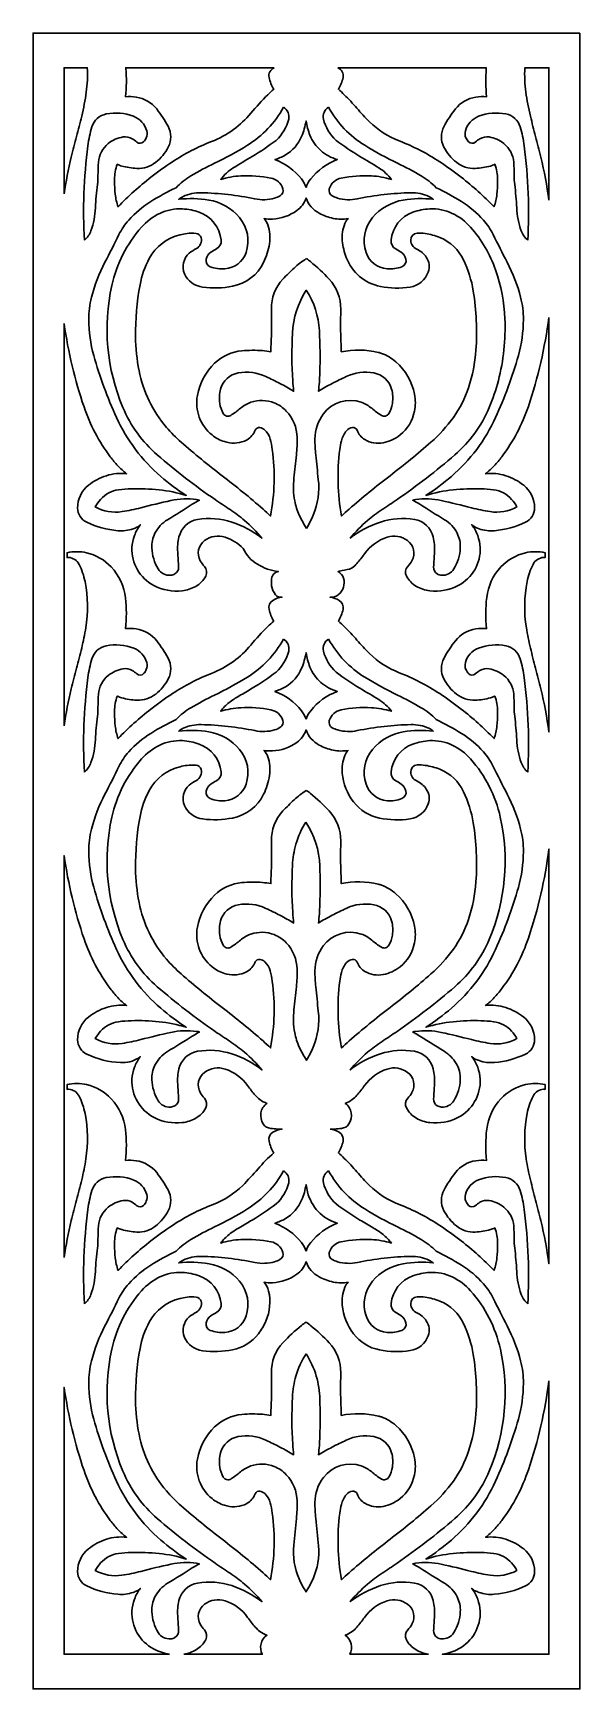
# Model space of a CAD drawing. Header units: centimetres. Extents: x -7.3 to -1.5, y -8.8 to 8.8.
import ezdxf

# ---------------------------------------------------------------- set-up
doc = ezdxf.new("R2010")
doc.units = ezdxf.units.CM
doc.header["$MEASUREMENT"] = 0
doc.layers.add('layer 1', color=7, linetype='Continuous')

msp = doc.modelspace()

# ---------------------------------------------------------------- linework, layer by layer
at = {"layer": 'layer 1', "color": 250, "lineweight": 30}
for points, knots in [([(-1.49956, 8.80077), (-1.49956, 8.80077), (-1.49953, -8.79351), (-1.49953, -8.79351), (-1.49953, -8.79351), (-1.49953, -8.79351), (-7.3005, -8.79351), (-7.3005, -8.79351), (-7.3005, -8.79351), (-7.3005, -8.79351), (-7.30054, 8.80074), (-7.30054, 8.80074), (-7.30054, 8.80074), (-7.30054, 8.80074), (-1.49956, 8.80077), (-1.49956, 8.80077)], [0, 0, 0, 0, 0.2, 0.2, 0.2, 0.2, 0.4, 0.4, 0.4, 0.4, 0.6, 0.6, 0.6, 0.6, 1, 1, 1, 1]), ([(-6.97166, 7.09164), (-6.97166, 7.09164), (-6.97166, 8.4323), (-6.97166, 8.4323), (-6.97166, 8.4323), (-6.97166, 8.4323), (-6.72617, 8.4323), (-6.72617, 8.4323), (-6.72617, 8.4323), (-6.72145, 8.34571), (-6.72509, 8.25886), (-6.737, 8.17296), (-6.737, 8.17296), (-6.7489, 8.08718), (-6.76497, 8.00205), (-6.78516, 7.91787), (-6.78516, 7.91787), (-6.80304, 7.84596), (-6.8215, 7.77421), (-6.8405, 7.70259), (-6.8405, 7.70259), (-6.8598, 7.6299), (-6.87844, 7.55704), (-6.89646, 7.48402), (-6.89646, 7.48402), (-6.92723, 7.3544), (-6.95233, 7.22346), (-6.97166, 7.09164)], [0, 0, 0, 0, 0.125, 0.125, 0.125, 0.125, 0.25, 0.25, 0.25, 0.25, 0.375, 0.375, 0.375, 0.375, 0.5, 0.5, 0.5, 0.5, 0.625, 0.625, 0.625, 0.625, 0.75, 0.75, 0.75, 0.75, 1, 1, 1, 1]), ([(-4.74326, 8.4323), (-4.76178, 8.42244), (-4.77722, 8.40769), (-4.78792, 8.38965), (-4.78792, 8.38965), (-4.79878, 8.37129), (-4.80228, 8.34947), (-4.79764, 8.32864), (-4.79764, 8.32864), (-4.78788, 8.28473), (-4.7709, 8.24274), (-4.7474, 8.20437), (-4.7474, 8.20437), (-4.76876, 8.18536), (-4.7897, 8.16592), (-4.8102, 8.146), (-4.8102, 8.146), (-4.87365, 8.08382), (-4.93376, 8.01833), (-4.99032, 7.9498), (-4.99032, 7.9498), (-5.0445, 7.88415), (-5.10682, 7.82563), (-5.17577, 7.77566), (-5.17577, 7.77566), (-5.24736, 7.72373), (-5.3253, 7.6811), (-5.40764, 7.64881), (-5.40764, 7.64881), (-5.55308, 7.59177), (-5.69212, 7.51966), (-5.82257, 7.43367), (-5.82257, 7.43367), (-5.90108, 7.38191), (-5.97743, 7.32695), (-6.05142, 7.26892), (-6.05142, 7.26892), (-6.17439, 7.17253), (-6.2906, 7.06781), (-6.39925, 6.95554), (-6.39925, 6.95554), (-6.41456, 6.99861), (-6.42474, 7.04339), (-6.42959, 7.08887), (-6.42959, 7.08887), (-6.4344, 7.13422), (-6.43705, 7.17975), (-6.43752, 7.22537), (-6.43752, 7.22537), (-6.4381, 7.28021), (-6.43049, 7.33482), (-6.41498, 7.3874), (-6.41498, 7.3874), (-6.413, 7.39406), (-6.41028, 7.40049), (-6.40686, 7.40654), (-6.40686, 7.40654), (-6.39206, 7.3988), (-6.37648, 7.39267), (-6.36035, 7.38827), (-6.36035, 7.38827), (-6.30806, 7.37395), (-6.25435, 7.36551), (-6.20018, 7.36309), (-6.20018, 7.36309), (-6.1279, 7.35986), (-6.05694, 7.38284), (-6.00029, 7.42786), (-6.00029, 7.42786), (-5.94482, 7.47191), (-5.89931, 7.52715), (-5.86669, 7.59002), (-5.86669, 7.59002), (-5.83078, 7.65926), (-5.8315, 7.74172), (-5.86867, 7.81029), (-5.86867, 7.81029), (-5.90372, 7.87495), (-5.94413, 7.93656), (-5.98949, 7.99447), (-5.98949, 7.99447), (-6.04311, 8.0629), (-6.12081, 8.1082), (-6.2068, 8.12113), (-6.2068, 8.12113), (-6.24435, 8.12679), (-6.28247, 8.12788), (-6.32029, 8.12441), (-6.32029, 8.12441), (-6.3096, 8.22475), (-6.30852, 8.32587), (-6.3171, 8.42642), (-6.3171, 8.42642), (-6.31727, 8.42838), (-6.31747, 8.43033), (-6.31769, 8.4323), (-6.31769, 8.4323), (-6.31769, 8.4323), (-4.74326, 8.4323), (-4.74326, 8.4323)], [0, 0, 0, 0, 0.03846154, 0.03846154, 0.03846154, 0.03846154, 0.07692308, 0.07692308, 0.07692308, 0.07692308, 0.11538462, 0.11538462, 0.11538462, 0.11538462, 0.15384615, 0.15384615, 0.15384615, 0.15384615, 0.19230769, 0.19230769, 0.19230769, 0.19230769, 0.23076923, 0.23076923, 0.23076923, 0.23076923, 0.26923077, 0.26923077, 0.26923077, 0.26923077, 0.30769231, 0.30769231, 0.30769231, 0.30769231, 0.34615385, 0.34615385, 0.34615385, 0.34615385, 0.38461538, 0.38461538, 0.38461538, 0.38461538, 0.42307692, 0.42307692, 0.42307692, 0.42307692, 0.46153846, 0.46153846, 0.46153846, 0.46153846, 0.5, 0.5, 0.5, 0.5, 0.53846154, 0.53846154, 0.53846154, 0.53846154, 0.57692308, 0.57692308, 0.57692308, 0.57692308, 0.61538462, 0.61538462, 0.61538462, 0.61538462, 0.65384615, 0.65384615, 0.65384615, 0.65384615, 0.69230769, 0.69230769, 0.69230769, 0.69230769, 0.73076923, 0.73076923, 0.73076923, 0.73076923, 0.76923077, 0.76923077, 0.76923077, 0.76923077, 0.80769231, 0.80769231, 0.80769231, 0.80769231, 0.84615385, 0.84615385, 0.84615385, 0.84615385, 0.88461538, 0.88461538, 0.88461538, 0.88461538, 0.92307692, 0.92307692, 0.92307692, 0.92307692, 1, 1, 1, 1]), ([(-4.06596, 8.4323), (-4.04743, 8.42245), (-4.03197, 8.40767), (-4.02127, 8.38963), (-4.02127, 8.38963), (-4.0104, 8.37127), (-4.00693, 8.34943), (-4.01157, 8.32861), (-4.01157, 8.32861), (-4.02134, 8.28469), (-4.03834, 8.2427), (-4.06184, 8.20437), (-4.06184, 8.20437), (-4.04049, 8.18536), (-4.01953, 8.16592), (-3.99901, 8.146), (-3.99901, 8.146), (-3.95239, 8.10029), (-3.90779, 8.05249), (-3.86543, 8.00278), (-3.86543, 8.00278), (-3.82308, 7.95309), (-3.77862, 7.9052), (-3.73215, 7.85933), (-3.73215, 7.85933), (-3.64219, 7.77046), (-3.53496, 7.7011), (-3.41704, 7.65551), (-3.41704, 7.65551), (-3.26608, 7.59712), (-3.12179, 7.52273), (-2.98667, 7.43365), (-2.98667, 7.43365), (-2.90817, 7.38188), (-2.8318, 7.32693), (-2.75777, 7.26892), (-2.75777, 7.26892), (-2.63484, 7.17253), (-2.51864, 7.06781), (-2.41003, 6.95554), (-2.41003, 6.95554), (-2.39467, 6.99861), (-2.38446, 7.04337), (-2.37965, 7.08886), (-2.37965, 7.08886), (-2.37482, 7.13422), (-2.37219, 7.17975), (-2.37172, 7.22537), (-2.37172, 7.22537), (-2.37115, 7.28013), (-2.37871, 7.33466), (-2.39419, 7.3872), (-2.39419, 7.3872), (-2.39618, 7.39395), (-2.3989, 7.40042), (-2.40238, 7.40654), (-2.40238, 7.40654), (-2.41716, 7.39878), (-2.43276, 7.39266), (-2.44887, 7.38825), (-2.44887, 7.38825), (-2.50116, 7.37395), (-2.55488, 7.36551), (-2.60901, 7.36309), (-2.60901, 7.36309), (-2.68126, 7.35985), (-2.75229, 7.38288), (-2.80892, 7.42786), (-2.80892, 7.42786), (-2.86438, 7.47191), (-2.90991, 7.52717), (-2.94256, 7.59002), (-2.94256, 7.59002), (-2.9785, 7.65921), (-2.97773, 7.74178), (-2.94057, 7.81029), (-2.94057, 7.81029), (-2.90552, 7.87495), (-2.86509, 7.93656), (-2.81973, 7.99443), (-2.81973, 7.99443), (-2.76615, 8.06288), (-2.68836, 8.1082), (-2.60241, 8.12114), (-2.60241, 8.12114), (-2.56483, 8.12679), (-2.52671, 8.12788), (-2.48886, 8.12441), (-2.48886, 8.12441), (-2.49973, 8.2242), (-2.50086, 8.32483), (-2.49227, 8.42483), (-2.49227, 8.42483), (-2.49204, 8.42732), (-2.4918, 8.42981), (-2.49152, 8.4323), (-2.49152, 8.4323), (-2.49152, 8.4323), (-4.06596, 8.4323), (-4.06596, 8.4323)], [0, 0, 0, 0, 0.03846154, 0.03846154, 0.03846154, 0.03846154, 0.07692308, 0.07692308, 0.07692308, 0.07692308, 0.11538462, 0.11538462, 0.11538462, 0.11538462, 0.15384615, 0.15384615, 0.15384615, 0.15384615, 0.19230769, 0.19230769, 0.19230769, 0.19230769, 0.23076923, 0.23076923, 0.23076923, 0.23076923, 0.26923077, 0.26923077, 0.26923077, 0.26923077, 0.30769231, 0.30769231, 0.30769231, 0.30769231, 0.34615385, 0.34615385, 0.34615385, 0.34615385, 0.38461538, 0.38461538, 0.38461538, 0.38461538, 0.42307692, 0.42307692, 0.42307692, 0.42307692, 0.46153846, 0.46153846, 0.46153846, 0.46153846, 0.5, 0.5, 0.5, 0.5, 0.53846154, 0.53846154, 0.53846154, 0.53846154, 0.57692308, 0.57692308, 0.57692308, 0.57692308, 0.61538462, 0.61538462, 0.61538462, 0.61538462, 0.65384615, 0.65384615, 0.65384615, 0.65384615, 0.69230769, 0.69230769, 0.69230769, 0.69230769, 0.73076923, 0.73076923, 0.73076923, 0.73076923, 0.76923077, 0.76923077, 0.76923077, 0.76923077, 0.80769231, 0.80769231, 0.80769231, 0.80769231, 0.84615385, 0.84615385, 0.84615385, 0.84615385, 0.88461538, 0.88461538, 0.88461538, 0.88461538, 0.92307692, 0.92307692, 0.92307692, 0.92307692, 1, 1, 1, 1]), ([(-1.82843, 7.02581), (-1.82843, 7.02581), (-1.82843, 8.4323), (-1.82843, 8.4323), (-1.82843, 8.4323), (-1.82843, 8.4323), (-2.08307, 8.4323), (-2.08307, 8.4323), (-2.08307, 8.4323), (-2.08778, 8.3457), (-2.08414, 8.25886), (-2.07223, 8.17296), (-2.07223, 8.17296), (-2.06034, 8.0872), (-2.04427, 8.00208), (-2.02409, 7.91787), (-2.02409, 7.91787), (-2.0062, 7.84597), (-1.98773, 7.77421), (-1.96872, 7.70259), (-1.96872, 7.70259), (-1.94943, 7.6299), (-1.93076, 7.55704), (-1.91272, 7.48402), (-1.91272, 7.48402), (-1.87685, 7.33283), (-1.84872, 7.17989), (-1.82843, 7.02581)], [0, 0, 0, 0, 0.125, 0.125, 0.125, 0.125, 0.25, 0.25, 0.25, 0.25, 0.375, 0.375, 0.375, 0.375, 0.5, 0.5, 0.5, 0.5, 0.625, 0.625, 0.625, 0.625, 0.75, 0.75, 0.75, 0.75, 1, 1, 1, 1]), ([(-6.7571, 6.59942), (-6.76642, 6.76486), (-6.76822, 6.93071), (-6.76249, 7.09631), (-6.76249, 7.09631), (-6.75563, 7.26606), (-6.74136, 7.43544), (-6.71972, 7.60394), (-6.71972, 7.60394), (-6.711, 7.6717), (-6.6966, 7.73862), (-6.67669, 7.80395), (-6.67669, 7.80395), (-6.65531, 7.87415), (-6.59704, 7.92693), (-6.52509, 7.94136), (-6.52509, 7.94136), (-6.42815, 7.96081), (-6.32763, 7.95226), (-6.23535, 7.91675), (-6.23535, 7.91675), (-6.16684, 7.89041), (-6.11489, 7.83308), (-6.09532, 7.76235), (-6.09532, 7.76235), (-6.08864, 7.73823), (-6.09027, 7.71255), (-6.09988, 7.68944), (-6.09988, 7.68944), (-6.10674, 7.67307), (-6.11669, 7.65815), (-6.12922, 7.64553), (-6.12922, 7.64553), (-6.14858, 7.62607), (-6.17978, 7.625), (-6.20047, 7.6431), (-6.20047, 7.6431), (-6.21572, 7.65641), (-6.23212, 7.66833), (-6.24952, 7.67871), (-6.24952, 7.67871), (-6.27857, 7.69612), (-6.31286, 7.70264), (-6.34631, 7.69716), (-6.34631, 7.69716), (-6.40372, 7.68773), (-6.45769, 7.66363), (-6.50305, 7.62719), (-6.50305, 7.62719), (-6.56408, 7.57815), (-6.60202, 7.50604), (-6.60778, 7.42796), (-6.60778, 7.42796), (-6.61125, 7.38098), (-6.61284, 7.33388), (-6.61254, 7.28679), (-6.61254, 7.28679), (-6.61234, 7.25528), (-6.61422, 7.22378), (-6.61818, 7.19253), (-6.61818, 7.19253), (-6.62862, 7.11015), (-6.63568, 7.02743), (-6.63936, 6.94448), (-6.63936, 6.94448), (-6.64306, 6.86113), (-6.65923, 6.77878), (-6.68737, 6.70021), (-6.68737, 6.70021), (-6.70135, 6.66109), (-6.72542, 6.62631), (-6.7571, 6.59942)], [0, 0, 0, 0, 0.05263158, 0.05263158, 0.05263158, 0.05263158, 0.10526316, 0.10526316, 0.10526316, 0.10526316, 0.15789474, 0.15789474, 0.15789474, 0.15789474, 0.21052632, 0.21052632, 0.21052632, 0.21052632, 0.26315789, 0.26315789, 0.26315789, 0.26315789, 0.31578947, 0.31578947, 0.31578947, 0.31578947, 0.36842105, 0.36842105, 0.36842105, 0.36842105, 0.42105263, 0.42105263, 0.42105263, 0.42105263, 0.47368421, 0.47368421, 0.47368421, 0.47368421, 0.52631579, 0.52631579, 0.52631579, 0.52631579, 0.57894737, 0.57894737, 0.57894737, 0.57894737, 0.63157895, 0.63157895, 0.63157895, 0.63157895, 0.68421053, 0.68421053, 0.68421053, 0.68421053, 0.73684211, 0.73684211, 0.73684211, 0.73684211, 0.78947368, 0.78947368, 0.78947368, 0.78947368, 0.84210526, 0.84210526, 0.84210526, 0.84210526, 0.89473684, 0.89473684, 0.89473684, 0.89473684, 1, 1, 1, 1]), ([(-4.64417, 8.01257), (-4.73438, 7.84678), (-4.86644, 7.70742), (-5.02712, 7.60838), (-5.02712, 7.60838), (-5.14008, 7.53877), (-5.25661, 7.47505), (-5.37618, 7.41752), (-5.37618, 7.41752), (-5.46126, 7.37658), (-5.5445, 7.33197), (-5.62572, 7.28382), (-5.62572, 7.28382), (-5.68406, 7.24921), (-5.73757, 7.20704), (-5.78478, 7.15832), (-5.78478, 7.15832), (-5.87653, 7.114), (-5.96587, 7.06483), (-6.05243, 7.01104), (-6.05243, 7.01104), (-6.13937, 6.957), (-6.21805, 6.89074), (-6.28609, 6.81427), (-6.28609, 6.81427), (-6.32743, 6.76778), (-6.3623, 6.71598), (-6.3898, 6.66021), (-6.3898, 6.66021), (-6.43842, 6.56165), (-6.48802, 6.46358), (-6.53858, 6.36599), (-6.53858, 6.36599), (-6.59997, 6.24757), (-6.64798, 6.12269), (-6.68171, 5.99361), (-6.68171, 5.99361), (-6.70199, 5.91608), (-6.71193, 5.83621), (-6.71128, 5.75606), (-6.71128, 5.75606), (-6.71022, 5.6272), (-6.69207, 5.49907), (-6.65729, 5.37499), (-6.65729, 5.37499), (-6.59404, 5.14936), (-6.51339, 4.92901), (-6.41607, 4.71587), (-6.41607, 4.71587), (-6.30631, 4.47554), (-6.14588, 4.26191), (-5.94566, 4.08954), (-5.94566, 4.08954), (-5.86055, 4.01629), (-5.77067, 3.94879), (-5.67658, 3.88749), (-5.67658, 3.88749), (-5.77027, 3.91778), (-5.86696, 3.93784), (-5.96492, 3.94731), (-5.96492, 3.94731), (-6.06275, 3.95677), (-6.16101, 3.96028), (-6.25924, 3.95782), (-6.25924, 3.95782), (-6.30445, 3.95671), (-6.34957, 3.9532), (-6.39443, 3.94733), (-6.39443, 3.94733), (-6.46818, 3.93769), (-6.53599, 3.90193), (-6.58559, 3.84648), (-6.58559, 3.84648), (-6.60719, 3.82231), (-6.6258, 3.79562), (-6.64097, 3.76697), (-6.64097, 3.76697), (-6.55481, 3.71907), (-6.45525, 3.70111), (-6.35782, 3.71597), (-6.35782, 3.71597), (-6.29079, 3.72615), (-6.22433, 3.73982), (-6.15875, 3.75691), (-6.15875, 3.75691), (-6.05294, 3.78448), (-5.94663, 3.80996), (-5.83985, 3.83331), (-5.83985, 3.83331), (-5.74985, 3.85299), (-5.65704, 3.85668), (-5.56576, 3.8442), (-5.56576, 3.8442), (-5.55563, 3.84282), (-5.54564, 3.8405), (-5.53593, 3.83726), (-5.53593, 3.83726), (-5.56204, 3.82399), (-5.5875, 3.80941), (-5.61216, 3.7936), (-5.61216, 3.7936), (-5.69884, 3.73801), (-5.78627, 3.68361), (-5.87443, 3.63045), (-5.87443, 3.63045), (-5.93181, 3.59582), (-5.97815, 3.54564), (-6.00807, 3.48567), (-6.00807, 3.48567), (-6.03216, 3.43741), (-6.04362, 3.38384), (-6.04138, 3.32995), (-6.04138, 3.32995), (-6.03812, 3.25125), (-6.0148, 3.17469), (-5.97355, 3.10755), (-5.97355, 3.10755), (-5.94559, 3.06204), (-5.89462, 3.03591), (-5.84131, 3.03989), (-5.84131, 3.03989), (-5.82572, 3.04106), (-5.81061, 3.04577), (-5.7971, 3.05368), (-5.7971, 3.05368), (-5.77078, 3.06913), (-5.75543, 3.09808), (-5.75743, 3.12854), (-5.75743, 3.12854), (-5.76087, 3.18059), (-5.76404, 3.23269), (-5.76696, 3.28479), (-5.76696, 3.28479), (-5.77002, 3.33906), (-5.76536, 3.39353), (-5.75321, 3.44653), (-5.75321, 3.44653), (-5.73113, 3.54282), (-5.65302, 3.61632), (-5.55556, 3.63259), (-5.55556, 3.63259), (-5.43451, 3.65281), (-5.31032, 3.64349), (-5.19362, 3.60546), (-5.19362, 3.60546), (-5.07772, 3.56766), (-4.9692, 3.51013), (-4.87291, 3.43543), (-4.87291, 3.43543), (-4.92884, 3.50278), (-4.99048, 3.56518), (-5.05716, 3.62193), (-5.05716, 3.62193), (-5.10617, 3.66316), (-5.15742, 3.70158), (-5.21074, 3.737), (-5.21074, 3.737), (-5.26401, 3.77242), (-5.31714, 3.80806), (-5.37007, 3.84397), (-5.37007, 3.84397), (-5.5828, 3.99118), (-5.78748, 4.14971), (-5.98323, 4.31883), (-5.98323, 4.31883), (-6.14213, 4.45613), (-6.26719, 4.62835), (-6.34856, 4.82192), (-6.34856, 4.82192), (-6.52084, 5.23166), (-6.56175, 5.68502), (-6.46577, 6.11904), (-6.46577, 6.11904), (-6.4149, 6.34906), (-6.30628, 6.56249), (-6.15026, 6.73899), (-6.15026, 6.73899), (-6.09588, 6.8005), (-6.02961, 6.85044), (-5.95549, 6.88575), (-5.95549, 6.88575), (-5.88099, 6.92126), (-5.79875, 6.93763), (-5.71633, 6.93338), (-5.71633, 6.93338), (-5.65519, 6.9302), (-5.59485, 6.91795), (-5.53732, 6.897), (-5.53732, 6.897), (-5.41053, 6.85085), (-5.32085, 6.73664), (-5.30594, 6.60252), (-5.30594, 6.60252), (-5.30159, 6.56346), (-5.32169, 6.52571), (-5.35649, 6.50746), (-5.35649, 6.50746), (-5.37668, 6.49686), (-5.39622, 6.48511), (-5.41504, 6.47224), (-5.41504, 6.47224), (-5.44069, 6.4547), (-5.45846, 6.42782), (-5.46457, 6.39735), (-5.46457, 6.39735), (-5.47121, 6.36411), (-5.45315, 6.33093), (-5.42161, 6.31852), (-5.42161, 6.31852), (-5.37189, 6.29894), (-5.31837, 6.29106), (-5.26512, 6.2955), (-5.26512, 6.2955), (-5.16196, 6.30414), (-5.07386, 6.37313), (-5.04086, 6.47123), (-5.04086, 6.47123), (-4.99821, 6.598), (-5.02452, 6.73771), (-5.11044, 6.84019), (-5.11044, 6.84019), (-5.19342, 6.93918), (-5.30877, 7.0054), (-5.43609, 7.02708), (-5.43609, 7.02708), (-5.54144, 7.045), (-5.64878, 7.04759), (-5.75486, 7.03469), (-5.75486, 7.03469), (-5.74108, 7.04697), (-5.72555, 7.05707), (-5.70876, 7.06468), (-5.70876, 7.06468), (-5.64894, 7.09183), (-5.58383, 7.10525), (-5.51816, 7.10407), (-5.51816, 7.10407), (-5.32665, 7.1006), (-5.13586, 7.07905), (-4.9484, 7.0397), (-4.9484, 7.0397), (-4.87876, 7.02509), (-4.80663, 7.02781), (-4.7383, 7.04768), (-4.7383, 7.04768), (-4.71845, 7.05343), (-4.69931, 7.06139), (-4.68123, 7.07141), (-4.68123, 7.07141), (-4.65459, 7.08618), (-4.64192, 7.11754), (-4.65091, 7.14665), (-4.65091, 7.14665), (-4.66893, 7.20504), (-4.71748, 7.24884), (-4.77744, 7.26068), (-4.77744, 7.26068), (-4.88275, 7.28147), (-4.99021, 7.28914), (-5.09742, 7.28349), (-5.09742, 7.28349), (-5.16964, 7.27967), (-5.24112, 7.26717), (-5.31034, 7.24626), (-5.31034, 7.24626), (-5.27385, 7.29527), (-5.22842, 7.33695), (-5.17648, 7.36909), (-5.17648, 7.36909), (-5.10979, 7.41039), (-5.0427, 7.45097), (-4.97521, 7.49086), (-4.97521, 7.49086), (-4.88814, 7.54321), (-4.80384, 7.60003), (-4.72266, 7.6611), (-4.72266, 7.6611), (-4.65683, 7.72123), (-4.6104, 7.79952), (-4.58925, 7.88614), (-4.58925, 7.88614), (-4.57712, 7.93585), (-4.59954, 7.98753), (-4.64417, 8.01257)], [0, 0, 0, 0, 0.01388889, 0.01388889, 0.01388889, 0.01388889, 0.02777778, 0.02777778, 0.02777778, 0.02777778, 0.04166667, 0.04166667, 0.04166667, 0.04166667, 0.05555556, 0.05555556, 0.05555556, 0.05555556, 0.06944444, 0.06944444, 0.06944444, 0.06944444, 0.08333333, 0.08333333, 0.08333333, 0.08333333, 0.09722222, 0.09722222, 0.09722222, 0.09722222, 0.11111111, 0.11111111, 0.11111111, 0.11111111, 0.125, 0.125, 0.125, 0.125, 0.13888889, 0.13888889, 0.13888889, 0.13888889, 0.15277778, 0.15277778, 0.15277778, 0.15277778, 0.16666667, 0.16666667, 0.16666667, 0.16666667, 0.18055556, 0.18055556, 0.18055556, 0.18055556, 0.19444444, 0.19444444, 0.19444444, 0.19444444, 0.20833333, 0.20833333, 0.20833333, 0.20833333, 0.22222222, 0.22222222, 0.22222222, 0.22222222, 0.23611111, 0.23611111, 0.23611111, 0.23611111, 0.25, 0.25, 0.25, 0.25, 0.26388889, 0.26388889, 0.26388889, 0.26388889, 0.27777778, 0.27777778, 0.27777778, 0.27777778, 0.29166667, 0.29166667, 0.29166667, 0.29166667, 0.30555556, 0.30555556, 0.30555556, 0.30555556, 0.31944444, 0.31944444, 0.31944444, 0.31944444, 0.33333333, 0.33333333, 0.33333333, 0.33333333, 0.34722222, 0.34722222, 0.34722222, 0.34722222, 0.36111111, 0.36111111, 0.36111111, 0.36111111, 0.375, 0.375, 0.375, 0.375, 0.38888889, 0.38888889, 0.38888889, 0.38888889, 0.40277778, 0.40277778, 0.40277778, 0.40277778, 0.41666667, 0.41666667, 0.41666667, 0.41666667, 0.43055556, 0.43055556, 0.43055556, 0.43055556, 0.44444444, 0.44444444, 0.44444444, 0.44444444, 0.45833333, 0.45833333, 0.45833333, 0.45833333, 0.47222222, 0.47222222, 0.47222222, 0.47222222, 0.48611111, 0.48611111, 0.48611111, 0.48611111, 0.5, 0.5, 0.5, 0.5, 0.51388889, 0.51388889, 0.51388889, 0.51388889, 0.52777778, 0.52777778, 0.52777778, 0.52777778, 0.54166667, 0.54166667, 0.54166667, 0.54166667, 0.55555556, 0.55555556, 0.55555556, 0.55555556, 0.56944444, 0.56944444, 0.56944444, 0.56944444, 0.58333333, 0.58333333, 0.58333333, 0.58333333, 0.59722222, 0.59722222, 0.59722222, 0.59722222, 0.61111111, 0.61111111, 0.61111111, 0.61111111, 0.625, 0.625, 0.625, 0.625, 0.63888889, 0.63888889, 0.63888889, 0.63888889, 0.65277778, 0.65277778, 0.65277778, 0.65277778, 0.66666667, 0.66666667, 0.66666667, 0.66666667, 0.68055556, 0.68055556, 0.68055556, 0.68055556, 0.69444444, 0.69444444, 0.69444444, 0.69444444, 0.70833333, 0.70833333, 0.70833333, 0.70833333, 0.72222222, 0.72222222, 0.72222222, 0.72222222, 0.73611111, 0.73611111, 0.73611111, 0.73611111, 0.75, 0.75, 0.75, 0.75, 0.76388889, 0.76388889, 0.76388889, 0.76388889, 0.77777778, 0.77777778, 0.77777778, 0.77777778, 0.79166667, 0.79166667, 0.79166667, 0.79166667, 0.80555556, 0.80555556, 0.80555556, 0.80555556, 0.81944444, 0.81944444, 0.81944444, 0.81944444, 0.83333333, 0.83333333, 0.83333333, 0.83333333, 0.84722222, 0.84722222, 0.84722222, 0.84722222, 0.86111111, 0.86111111, 0.86111111, 0.86111111, 0.875, 0.875, 0.875, 0.875, 0.88888889, 0.88888889, 0.88888889, 0.88888889, 0.90277778, 0.90277778, 0.90277778, 0.90277778, 0.91666667, 0.91666667, 0.91666667, 0.91666667, 0.93055556, 0.93055556, 0.93055556, 0.93055556, 0.94444444, 0.94444444, 0.94444444, 0.94444444, 0.95833333, 0.95833333, 0.95833333, 0.95833333, 0.97222222, 0.97222222, 0.97222222, 0.97222222, 1, 1, 1, 1]), ([(-4.16505, 8.01257), (-4.0748, 7.84674), (-3.94284, 7.70743), (-3.78211, 7.60838), (-3.78211, 7.60838), (-3.66916, 7.53877), (-3.55263, 7.47505), (-3.43306, 7.41752), (-3.43306, 7.41752), (-3.34796, 7.37658), (-3.26469, 7.33197), (-3.18346, 7.2838), (-3.18346, 7.2838), (-3.12513, 7.24921), (-3.07163, 7.207), (-3.02439, 7.15832), (-3.02439, 7.15832), (-2.93265, 7.114), (-2.84331, 7.06483), (-2.75678, 7.01104), (-2.75678, 7.01104), (-2.66986, 6.957), (-2.59115, 6.89072), (-2.52313, 6.81427), (-2.52313, 6.81427), (-2.4818, 6.7678), (-2.4469, 6.71597), (-2.41939, 6.6602), (-2.41939, 6.6602), (-2.37071, 6.56147), (-2.32105, 6.4632), (-2.2704, 6.36547), (-2.2704, 6.36547), (-2.20911, 6.24722), (-2.16118, 6.12248), (-2.12747, 5.99361), (-2.12747, 5.99361), (-2.10721, 5.91608), (-2.09727, 5.83621), (-2.09795, 5.75606), (-2.09795, 5.75606), (-2.09903, 5.62711), (-2.11721, 5.49885), (-2.15204, 5.37469), (-2.15204, 5.37469), (-2.21529, 5.1492), (-2.29591, 4.92893), (-2.39316, 4.7159), (-2.39316, 4.7159), (-2.50268, 4.47599), (-2.6629, 4.26254), (-2.86266, 4.09036), (-2.86266, 4.09036), (-2.94802, 4.01678), (-3.03824, 3.94901), (-3.13271, 3.88749), (-3.13271, 3.88749), (-3.03903, 3.91778), (-2.94232, 3.93781), (-2.84434, 3.94729), (-2.84434, 3.94729), (-2.74654, 3.95677), (-2.64826, 3.96028), (-2.55003, 3.95782), (-2.55003, 3.95782), (-2.5048, 3.95671), (-2.45966, 3.9532), (-2.4148, 3.94735), (-2.4148, 3.94735), (-2.34108, 3.93773), (-2.27321, 3.90192), (-2.22365, 3.84648), (-2.22365, 3.84648), (-2.20204, 3.8223), (-2.18344, 3.7956), (-2.16827, 3.76697), (-2.16827, 3.76697), (-2.25454, 3.71897), (-2.3544, 3.70104), (-2.45197, 3.71598), (-2.45197, 3.71598), (-2.5188, 3.72621), (-2.58504, 3.73988), (-2.65045, 3.75691), (-2.65045, 3.75691), (-2.75623, 3.78448), (-2.86256, 3.80996), (-2.96937, 3.83332), (-2.96937, 3.83332), (-3.05941, 3.85302), (-3.15219, 3.8567), (-3.24352, 3.8442), (-3.24352, 3.8442), (-3.25364, 3.84282), (-3.26362, 3.8405), (-3.27333, 3.83726), (-3.27333, 3.83726), (-3.24719, 3.82399), (-3.22174, 3.80941), (-3.19706, 3.7936), (-3.19706, 3.7936), (-3.1104, 3.73801), (-3.02298, 3.68362), (-2.93482, 3.63046), (-2.93482, 3.63046), (-2.87745, 3.59587), (-2.83107, 3.54562), (-2.80118, 3.48567), (-2.80118, 3.48567), (-2.77709, 3.43742), (-2.76562, 3.38384), (-2.76785, 3.32995), (-2.76785, 3.32995), (-2.7711, 3.2513), (-2.79443, 3.17478), (-2.83559, 3.10767), (-2.83559, 3.10767), (-2.86351, 3.06213), (-2.91458, 3.03595), (-2.96785, 3.03988), (-2.96785, 3.03988), (-2.98346, 3.04102), (-2.9986, 3.04575), (-3.01211, 3.05368), (-3.01211, 3.05368), (-3.03835, 3.06909), (-3.05369, 3.09801), (-3.05171, 3.12839), (-3.05171, 3.12839), (-3.04833, 3.18051), (-3.04518, 3.23263), (-3.04227, 3.28479), (-3.04227, 3.28479), (-3.0392, 3.33909), (-3.04383, 3.39355), (-3.056, 3.44656), (-3.056, 3.44656), (-3.07817, 3.54293), (-3.15615, 3.61639), (-3.2537, 3.63261), (-3.2537, 3.63261), (-3.37479, 3.6528), (-3.49892, 3.64351), (-3.61565, 3.60542), (-3.61565, 3.60542), (-3.73155, 3.56764), (-3.84001, 3.51014), (-3.93635, 3.43543), (-3.93635, 3.43543), (-3.8804, 3.50278), (-3.81872, 3.56518), (-3.75205, 3.62193), (-3.75205, 3.62193), (-3.70307, 3.66314), (-3.6518, 3.70157), (-3.59849, 3.737), (-3.59849, 3.737), (-3.54523, 3.77242), (-3.49212, 3.80806), (-3.43919, 3.84397), (-3.43919, 3.84397), (-3.22645, 3.99118), (-3.02177, 4.14968), (-2.82601, 4.31881), (-2.82601, 4.31881), (-2.66708, 4.45615), (-2.54205, 4.62827), (-2.46068, 4.82192), (-2.46068, 4.82192), (-2.42163, 4.91483), (-2.38943, 5.01044), (-2.36429, 5.10805), (-2.36429, 5.10805), (-2.30909, 5.32268), (-2.28553, 5.54418), (-2.29432, 5.76564), (-2.29432, 5.76564), (-2.30198, 5.94219), (-2.33521, 6.11665), (-2.39302, 6.28365), (-2.39302, 6.28365), (-2.45107, 6.45137), (-2.54144, 6.60603), (-2.65898, 6.73899), (-2.65898, 6.73899), (-2.71338, 6.8005), (-2.77961, 6.85042), (-2.85375, 6.88574), (-2.85375, 6.88574), (-2.92827, 6.92126), (-3.01043, 6.93763), (-3.09289, 6.93338), (-3.09289, 6.93338), (-3.15353, 6.93024), (-3.21337, 6.9182), (-3.2705, 6.89762), (-3.2705, 6.89762), (-3.39807, 6.85164), (-3.48838, 6.73726), (-3.50331, 6.60248), (-3.50331, 6.60248), (-3.50765, 6.56338), (-3.48759, 6.52567), (-3.45273, 6.50742), (-3.45273, 6.50742), (-3.43254, 6.49685), (-3.41299, 6.48509), (-3.39417, 6.47224), (-3.39417, 6.47224), (-3.36851, 6.4547), (-3.35072, 6.42782), (-3.34462, 6.39735), (-3.34462, 6.39735), (-3.33797, 6.36415), (-3.35613, 6.33093), (-3.3876, 6.3185), (-3.3876, 6.3185), (-3.43741, 6.29889), (-3.4911, 6.29104), (-3.54445, 6.29553), (-3.54445, 6.29553), (-3.6474, 6.30421), (-3.73541, 6.37333), (-3.76838, 6.47123), (-3.76838, 6.47123), (-3.811, 6.59789), (-3.7846, 6.73773), (-3.69878, 6.84019), (-3.69878, 6.84019), (-3.61587, 6.93913), (-3.50039, 7.00538), (-3.37314, 7.02708), (-3.37314, 7.02708), (-3.2678, 7.045), (-3.16042, 7.04757), (-3.05435, 7.03469), (-3.05435, 7.03469), (-3.06817, 7.04698), (-3.08379, 7.05713), (-3.10065, 7.06476), (-3.10065, 7.06476), (-3.16042, 7.09183), (-3.22543, 7.10525), (-3.29104, 7.10407), (-3.29104, 7.10407), (-3.48253, 7.10062), (-3.67322, 7.07906), (-3.86066, 7.0397), (-3.86066, 7.0397), (-3.9303, 7.02506), (-4.00251, 7.02781), (-4.07084, 7.04768), (-4.07084, 7.04768), (-4.09071, 7.05341), (-4.10985, 7.06137), (-4.12794, 7.07137), (-4.12794, 7.07137), (-4.15458, 7.08611), (-4.16727, 7.11753), (-4.15834, 7.14665), (-4.15834, 7.14665), (-4.14044, 7.205), (-4.09186, 7.24884), (-4.03197, 7.26066), (-4.03197, 7.26066), (-3.92662, 7.28147), (-3.81907, 7.28914), (-3.71181, 7.28349), (-3.71181, 7.28349), (-3.63962, 7.27968), (-3.56814, 7.26719), (-3.49892, 7.24626), (-3.49892, 7.24626), (-3.53541, 7.29527), (-3.58082, 7.33691), (-3.63274, 7.36907), (-3.63274, 7.36907), (-3.6994, 7.41039), (-3.76651, 7.45097), (-3.83404, 7.49086), (-3.83404, 7.49086), (-3.92109, 7.5432), (-4.00538, 7.60003), (-4.08655, 7.6611), (-4.08655, 7.6611), (-4.15235, 7.72119), (-4.19881, 7.79956), (-4.21996, 7.88614), (-4.21996, 7.88614), (-4.2321, 7.93579), (-4.20962, 7.98751), (-4.16505, 8.01257)], [0, 0, 0, 0, 0.01351351, 0.01351351, 0.01351351, 0.01351351, 0.02702703, 0.02702703, 0.02702703, 0.02702703, 0.04054054, 0.04054054, 0.04054054, 0.04054054, 0.05405405, 0.05405405, 0.05405405, 0.05405405, 0.06756757, 0.06756757, 0.06756757, 0.06756757, 0.08108108, 0.08108108, 0.08108108, 0.08108108, 0.09459459, 0.09459459, 0.09459459, 0.09459459, 0.10810811, 0.10810811, 0.10810811, 0.10810811, 0.12162162, 0.12162162, 0.12162162, 0.12162162, 0.13513514, 0.13513514, 0.13513514, 0.13513514, 0.14864865, 0.14864865, 0.14864865, 0.14864865, 0.16216216, 0.16216216, 0.16216216, 0.16216216, 0.17567568, 0.17567568, 0.17567568, 0.17567568, 0.18918919, 0.18918919, 0.18918919, 0.18918919, 0.2027027, 0.2027027, 0.2027027, 0.2027027, 0.21621622, 0.21621622, 0.21621622, 0.21621622, 0.22972973, 0.22972973, 0.22972973, 0.22972973, 0.24324324, 0.24324324, 0.24324324, 0.24324324, 0.25675676, 0.25675676, 0.25675676, 0.25675676, 0.27027027, 0.27027027, 0.27027027, 0.27027027, 0.28378378, 0.28378378, 0.28378378, 0.28378378, 0.2972973, 0.2972973, 0.2972973, 0.2972973, 0.31081081, 0.31081081, 0.31081081, 0.31081081, 0.32432432, 0.32432432, 0.32432432, 0.32432432, 0.33783784, 0.33783784, 0.33783784, 0.33783784, 0.35135135, 0.35135135, 0.35135135, 0.35135135, 0.36486486, 0.36486486, 0.36486486, 0.36486486, 0.37837838, 0.37837838, 0.37837838, 0.37837838, 0.39189189, 0.39189189, 0.39189189, 0.39189189, 0.40540541, 0.40540541, 0.40540541, 0.40540541, 0.41891892, 0.41891892, 0.41891892, 0.41891892, 0.43243243, 0.43243243, 0.43243243, 0.43243243, 0.44594595, 0.44594595, 0.44594595, 0.44594595, 0.45945946, 0.45945946, 0.45945946, 0.45945946, 0.47297297, 0.47297297, 0.47297297, 0.47297297, 0.48648649, 0.48648649, 0.48648649, 0.48648649, 0.5, 0.5, 0.5, 0.5, 0.51351351, 0.51351351, 0.51351351, 0.51351351, 0.52702703, 0.52702703, 0.52702703, 0.52702703, 0.54054054, 0.54054054, 0.54054054, 0.54054054, 0.55405405, 0.55405405, 0.55405405, 0.55405405, 0.56756757, 0.56756757, 0.56756757, 0.56756757, 0.58108108, 0.58108108, 0.58108108, 0.58108108, 0.59459459, 0.59459459, 0.59459459, 0.59459459, 0.60810811, 0.60810811, 0.60810811, 0.60810811, 0.62162162, 0.62162162, 0.62162162, 0.62162162, 0.63513514, 0.63513514, 0.63513514, 0.63513514, 0.64864865, 0.64864865, 0.64864865, 0.64864865, 0.66216216, 0.66216216, 0.66216216, 0.66216216, 0.67567568, 0.67567568, 0.67567568, 0.67567568, 0.68918919, 0.68918919, 0.68918919, 0.68918919, 0.7027027, 0.7027027, 0.7027027, 0.7027027, 0.71621622, 0.71621622, 0.71621622, 0.71621622, 0.72972973, 0.72972973, 0.72972973, 0.72972973, 0.74324324, 0.74324324, 0.74324324, 0.74324324, 0.75675676, 0.75675676, 0.75675676, 0.75675676, 0.77027027, 0.77027027, 0.77027027, 0.77027027, 0.78378378, 0.78378378, 0.78378378, 0.78378378, 0.7972973, 0.7972973, 0.7972973, 0.7972973, 0.81081081, 0.81081081, 0.81081081, 0.81081081, 0.82432432, 0.82432432, 0.82432432, 0.82432432, 0.83783784, 0.83783784, 0.83783784, 0.83783784, 0.85135135, 0.85135135, 0.85135135, 0.85135135, 0.86486486, 0.86486486, 0.86486486, 0.86486486, 0.87837838, 0.87837838, 0.87837838, 0.87837838, 0.89189189, 0.89189189, 0.89189189, 0.89189189, 0.90540541, 0.90540541, 0.90540541, 0.90540541, 0.91891892, 0.91891892, 0.91891892, 0.91891892, 0.93243243, 0.93243243, 0.93243243, 0.93243243, 0.94594595, 0.94594595, 0.94594595, 0.94594595, 0.95945946, 0.95945946, 0.95945946, 0.95945946, 0.97297297, 0.97297297, 0.97297297, 0.97297297, 1, 1, 1, 1]), ([(-2.0521, 6.59942), (-2.0427, 6.76488), (-2.04095, 6.93069), (-2.04677, 7.09631), (-2.04677, 7.09631), (-2.05357, 7.26606), (-2.06782, 7.43542), (-2.08952, 7.60394), (-2.08952, 7.60394), (-2.09822, 7.6717), (-2.1126, 7.73863), (-2.13251, 7.80398), (-2.13251, 7.80398), (-2.15393, 7.87422), (-2.21211, 7.927), (-2.28413, 7.94138), (-2.28413, 7.94138), (-2.38112, 7.96078), (-2.48158, 7.95224), (-2.57388, 7.91673), (-2.57388, 7.91673), (-2.64242, 7.89035), (-2.69434, 7.83312), (-2.71389, 7.76235), (-2.71389, 7.76235), (-2.72056, 7.73821), (-2.71895, 7.71255), (-2.70927, 7.68944), (-2.70927, 7.68944), (-2.70248, 7.67305), (-2.69253, 7.65815), (-2.68001, 7.64553), (-2.68001, 7.64553), (-2.66061, 7.62607), (-2.62945, 7.62496), (-2.60876, 7.6431), (-2.60876, 7.6431), (-2.5935, 7.65641), (-2.57707, 7.66833), (-2.55968, 7.67871), (-2.55968, 7.67871), (-2.53064, 7.69612), (-2.49632, 7.70264), (-2.46291, 7.69716), (-2.46291, 7.69716), (-2.40552, 7.68771), (-2.35156, 7.66362), (-2.30619, 7.62722), (-2.30619, 7.62722), (-2.24518, 7.57821), (-2.20724, 7.50602), (-2.20146, 7.42799), (-2.20146, 7.42799), (-2.19797, 7.38099), (-2.19637, 7.3339), (-2.19668, 7.28679), (-2.19668, 7.28679), (-2.19688, 7.25528), (-2.19498, 7.22378), (-2.19104, 7.19253), (-2.19104, 7.19253), (-2.1806, 7.11018), (-2.17352, 7.02741), (-2.16985, 6.94448), (-2.16985, 6.94448), (-2.16614, 6.8611), (-2.14997, 6.77879), (-2.12187, 6.70021), (-2.12187, 6.70021), (-2.10784, 6.66107), (-2.08382, 6.62631), (-2.0521, 6.59942)], [0, 0, 0, 0, 0.05263158, 0.05263158, 0.05263158, 0.05263158, 0.10526316, 0.10526316, 0.10526316, 0.10526316, 0.15789474, 0.15789474, 0.15789474, 0.15789474, 0.21052632, 0.21052632, 0.21052632, 0.21052632, 0.26315789, 0.26315789, 0.26315789, 0.26315789, 0.31578947, 0.31578947, 0.31578947, 0.31578947, 0.36842105, 0.36842105, 0.36842105, 0.36842105, 0.42105263, 0.42105263, 0.42105263, 0.42105263, 0.47368421, 0.47368421, 0.47368421, 0.47368421, 0.52631579, 0.52631579, 0.52631579, 0.52631579, 0.57894737, 0.57894737, 0.57894737, 0.57894737, 0.63157895, 0.63157895, 0.63157895, 0.63157895, 0.68421053, 0.68421053, 0.68421053, 0.68421053, 0.73684211, 0.73684211, 0.73684211, 0.73684211, 0.78947368, 0.78947368, 0.78947368, 0.78947368, 0.84210526, 0.84210526, 0.84210526, 0.84210526, 0.89473684, 0.89473684, 0.89473684, 0.89473684, 1, 1, 1, 1]), ([(-4.40461, 7.16054), (-4.39377, 7.19332), (-4.37719, 7.22395), (-4.35569, 7.25098), (-4.35569, 7.25098), (-4.2819, 7.34357), (-4.1846, 7.41472), (-4.07403, 7.457), (-4.07403, 7.457), (-4.13836, 7.47617), (-4.19783, 7.50897), (-4.2484, 7.55316), (-4.2484, 7.55316), (-4.29908, 7.5974), (-4.33844, 7.65322), (-4.36318, 7.71582), (-4.36318, 7.71582), (-4.38256, 7.76487), (-4.39646, 7.81593), (-4.40461, 7.86804), (-4.40461, 7.86804), (-4.41348, 7.81132), (-4.42923, 7.75589), (-4.45155, 7.70302), (-4.45155, 7.70302), (-4.48639, 7.62046), (-4.54687, 7.55124), (-4.62398, 7.50562), (-4.62398, 7.50562), (-4.65894, 7.48492), (-4.69629, 7.4686), (-4.73523, 7.457), (-4.73523, 7.457), (-4.6246, 7.41472), (-4.52729, 7.34351), (-4.45351, 7.25085), (-4.45351, 7.25085), (-4.43204, 7.22386), (-4.41547, 7.19328), (-4.40461, 7.16054)], [0, 0, 0, 0, 0.09090909, 0.09090909, 0.09090909, 0.09090909, 0.18181818, 0.18181818, 0.18181818, 0.18181818, 0.27272727, 0.27272727, 0.27272727, 0.27272727, 0.36363636, 0.36363636, 0.36363636, 0.36363636, 0.45454545, 0.45454545, 0.45454545, 0.45454545, 0.54545455, 0.54545455, 0.54545455, 0.54545455, 0.63636364, 0.63636364, 0.63636364, 0.63636364, 0.72727273, 0.72727273, 0.72727273, 0.72727273, 0.81818182, 0.81818182, 0.81818182, 0.81818182, 1, 1, 1, 1]), ([(-4.40217, 6.40473), (-4.38692, 6.39487), (-4.37221, 6.38417), (-4.35816, 6.37261), (-4.35816, 6.37261), (-4.28796, 6.31497), (-4.22156, 6.25285), (-4.15941, 6.18664), (-4.15941, 6.18664), (-4.07838, 6.10038), (-4.03426, 5.98581), (-4.03646, 5.86751), (-4.03646, 5.86751), (-4.03792, 5.78926), (-4.03836, 5.71105), (-4.03781, 5.63283), (-4.03781, 5.63283), (-4.03709, 5.59619), (-4.03593, 5.55959), (-4.03437, 5.52298), (-4.03437, 5.52298), (-4.03281, 5.4867), (-4.03178, 5.45039), (-4.03125, 5.41407), (-4.03125, 5.41407), (-3.90153, 5.44024), (-3.76764, 5.43821), (-3.63872, 5.40818), (-3.63872, 5.40818), (-3.6268, 5.40539), (-3.6151, 5.40193), (-3.6036, 5.39777), (-3.6036, 5.39777), (-3.54745, 5.37748), (-3.49565, 5.34675), (-3.45091, 5.30722), (-3.45091, 5.30722), (-3.34918, 5.21737), (-3.27982, 5.09645), (-3.25355, 4.96329), (-3.25355, 4.96329), (-3.24184, 4.90389), (-3.24199, 4.84272), (-3.25401, 4.78337), (-3.25401, 4.78337), (-3.27415, 4.6839), (-3.32829, 4.59448), (-3.40707, 4.5305), (-3.40707, 4.5305), (-3.459, 4.48887), (-3.52032, 4.46046), (-3.58567, 4.44773), (-3.58567, 4.44773), (-3.65221, 4.43479), (-3.72124, 4.44655), (-3.77975, 4.48077), (-3.77975, 4.48077), (-3.81823, 4.50329), (-3.84779, 4.53841), (-3.86337, 4.5802), (-3.86337, 4.5802), (-3.87085, 4.60026), (-3.89125, 4.61241), (-3.91248, 4.60942), (-3.91248, 4.60942), (-3.93722, 4.60591), (-3.95979, 4.59342), (-3.9759, 4.57431), (-3.9759, 4.57431), (-4.00166, 4.54373), (-4.01994, 4.50761), (-4.0293, 4.46872), (-4.0293, 4.46872), (-4.03658, 4.43848), (-4.04236, 4.4079), (-4.04661, 4.37707), (-4.04661, 4.37707), (-4.0772, 4.14146), (-4.07107, 3.90261), (-4.0283, 3.66891), (-4.0283, 3.66891), (-4.0283, 3.66891), (-3.98861, 3.70557), (-3.98861, 3.70557), (-3.98861, 3.70557), (-3.98861, 3.70557), (-3.96876, 3.7239), (-3.96876, 3.7239), (-3.96876, 3.7239), (-3.96876, 3.7239), (-3.94893, 3.74221), (-3.94893, 3.74221), (-3.94893, 3.74221), (-3.80774, 3.86548), (-3.66263, 3.98416), (-3.51378, 4.09803), (-3.51378, 4.09803), (-3.36492, 4.21192), (-3.21997, 4.33078), (-3.07913, 4.45445), (-3.07913, 4.45445), (-2.9901, 4.53263), (-2.91048, 4.62083), (-2.84181, 4.71736), (-2.84181, 4.71736), (-2.77299, 4.81411), (-2.71888, 4.92046), (-2.68122, 5.03306), (-2.68122, 5.03306), (-2.63807, 5.16204), (-2.6114, 5.29595), (-2.60184, 5.43163), (-2.60184, 5.43163), (-2.58703, 5.64162), (-2.59663, 5.85259), (-2.63043, 6.06036), (-2.63043, 6.06036), (-2.64905, 6.17485), (-2.68361, 6.28616), (-2.73305, 6.3911), (-2.73305, 6.3911), (-2.78405, 6.49924), (-2.87385, 6.58416), (-2.98468, 6.62897), (-2.98468, 6.62897), (-3.03497, 6.64928), (-3.08754, 6.6634), (-3.14123, 6.67096), (-3.14123, 6.67096), (-3.16918, 6.67488), (-3.19745, 6.67624), (-3.22561, 6.67498), (-3.22561, 6.67498), (-3.26538, 6.67315), (-3.29617, 6.63959), (-3.29441, 6.59985), (-3.29441, 6.59985), (-3.29262, 6.55874), (-3.26802, 6.52211), (-3.23063, 6.50499), (-3.23063, 6.50499), (-3.18946, 6.48611), (-3.15423, 6.4563), (-3.12878, 6.41884), (-3.12878, 6.41884), (-3.09738, 6.37269), (-3.08984, 6.31432), (-3.10839, 6.26169), (-3.10839, 6.26169), (-3.13811, 6.17738), (-3.21192, 6.11624), (-3.30027, 6.10263), (-3.30027, 6.10263), (-3.40495, 6.08651), (-3.51166, 6.08872), (-3.61556, 6.10911), (-3.61556, 6.10911), (-3.78137, 6.14161), (-3.91855, 6.25784), (-3.97803, 6.41596), (-3.97803, 6.41596), (-3.99965, 6.47351), (-4.01377, 6.53362), (-4.02002, 6.59476), (-4.02002, 6.59476), (-4.02634, 6.65661), (-4.017, 6.7191), (-3.99287, 6.7764), (-3.99287, 6.7764), (-3.98453, 6.7962), (-3.9728, 6.81442), (-3.9582, 6.83021), (-3.9582, 6.83021), (-4.01061, 6.82045), (-4.0644, 6.82098), (-4.11662, 6.83179), (-4.11662, 6.83179), (-4.16864, 6.84253), (-4.21872, 6.86118), (-4.2651, 6.88706), (-4.2651, 6.88706), (-4.2967, 6.90472), (-4.32527, 6.92733), (-4.34972, 6.95404), (-4.34972, 6.95404), (-4.37427, 6.98087), (-4.39296, 7.01251), (-4.40461, 7.04697), (-4.40461, 7.04697), (-4.42253, 6.99403), (-4.45663, 6.94803), (-4.50207, 6.91547), (-4.50207, 6.91547), (-4.57788, 6.8611), (-4.6677, 6.8295), (-4.76086, 6.82438), (-4.76086, 6.82438), (-4.79103, 6.82273), (-4.82129, 6.82468), (-4.85101, 6.83021), (-4.85101, 6.83021), (-4.83312, 6.81082), (-4.81943, 6.78793), (-4.81081, 6.76301), (-4.81081, 6.76301), (-4.78863, 6.69887), (-4.78242, 6.63029), (-4.79269, 6.5632), (-4.79269, 6.5632), (-4.80331, 6.49385), (-4.82441, 6.4265), (-4.85527, 6.3635), (-4.85527, 6.3635), (-4.91943, 6.23247), (-5.04156, 6.1391), (-5.1848, 6.11141), (-5.1848, 6.11141), (-5.28949, 6.09119), (-5.39676, 6.08783), (-5.50251, 6.10139), (-5.50251, 6.10139), (-5.5869, 6.11223), (-5.6596, 6.16637), (-5.69423, 6.24409), (-5.69423, 6.24409), (-5.72788, 6.31959), (-5.70704, 6.40835), (-5.64341, 6.46109), (-5.64341, 6.46109), (-5.62034, 6.48021), (-5.59543, 6.49698), (-5.56904, 6.51118), (-5.56904, 6.51118), (-5.52756, 6.5335), (-5.50665, 6.58117), (-5.51839, 6.62677), (-5.51839, 6.62677), (-5.52484, 6.65186), (-5.54625, 6.67028), (-5.57203, 6.67286), (-5.57203, 6.67286), (-5.60397, 6.67607), (-5.63621, 6.67543), (-5.668, 6.67096), (-5.668, 6.67096), (-5.69249, 6.6675), (-5.7168, 6.66293), (-5.74087, 6.65721), (-5.74087, 6.65721), (-5.88095, 6.62388), (-6.00004, 6.53238), (-6.0682, 6.40558), (-6.0682, 6.40558), (-6.1152, 6.3182), (-6.14835, 6.22411), (-6.16647, 6.12656), (-6.16647, 6.12656), (-6.20035, 5.94432), (-6.21633, 5.75923), (-6.2142, 5.57387), (-6.2142, 5.57387), (-6.21279, 5.45296), (-6.20035, 5.33243), (-6.17702, 5.21379), (-6.17702, 5.21379), (-6.13326, 4.99125), (-6.03283, 4.7839), (-5.88532, 4.61161), (-5.88532, 4.61161), (-5.83738, 4.55559), (-5.7855, 4.50308), (-5.73009, 4.45445), (-5.73009, 4.45445), (-5.58925, 4.3308), (-5.44429, 4.21192), (-5.29545, 4.09804), (-5.29545, 4.09804), (-5.14661, 3.98416), (-5.00148, 3.86548), (-4.86031, 3.74222), (-4.86031, 3.74222), (-4.86031, 3.74222), (-4.84046, 3.7239), (-4.84046, 3.7239), (-4.84046, 3.7239), (-4.84046, 3.7239), (-4.82063, 3.70557), (-4.82063, 3.70557), (-4.82063, 3.70557), (-4.82063, 3.70557), (-4.78094, 3.66891), (-4.78094, 3.66891), (-4.78094, 3.66891), (-4.73819, 3.90261), (-4.73201, 4.14146), (-4.76263, 4.37707), (-4.76263, 4.37707), (-4.76774, 4.41416), (-4.77519, 4.45088), (-4.78493, 4.48703), (-4.78493, 4.48703), (-4.79481, 4.52385), (-4.81472, 4.55719), (-4.84243, 4.58336), (-4.84243, 4.58336), (-4.85665, 4.5968), (-4.87449, 4.6058), (-4.89376, 4.60926), (-4.89376, 4.60926), (-4.91486, 4.61305), (-4.93581, 4.60193), (-4.94448, 4.5823), (-4.94448, 4.5823), (-4.94922, 4.57155), (-4.95452, 4.56104), (-4.96029, 4.55082), (-4.96029, 4.55082), (-4.98245, 4.51188), (-5.01735, 4.48178), (-5.0591, 4.4656), (-5.0591, 4.4656), (-5.12691, 4.43933), (-5.20175, 4.43726), (-5.27091, 4.45969), (-5.27091, 4.45969), (-5.31859, 4.47515), (-5.36306, 4.49915), (-5.40218, 4.5305), (-5.40218, 4.5305), (-5.52708, 4.63182), (-5.58669, 4.79341), (-5.5577, 4.95159), (-5.5577, 4.95159), (-5.5339, 5.08137), (-5.47, 5.20051), (-5.37507, 5.29214), (-5.37507, 5.29214), (-5.29634, 5.36816), (-5.1939, 5.41503), (-5.08489, 5.42496), (-5.08489, 5.42496), (-5.01254, 5.43154), (-4.93977, 5.43205), (-4.86734, 5.42648), (-4.86734, 5.42648), (-4.83731, 5.42417), (-4.80745, 5.42002), (-4.77792, 5.41407), (-4.77792, 5.41407), (-4.77743, 5.45039), (-4.7764, 5.4867), (-4.77485, 5.52298), (-4.77485, 5.52298), (-4.77329, 5.55959), (-4.77216, 5.59619), (-4.77141, 5.63283), (-4.77141, 5.63283), (-4.77086, 5.71115), (-4.77128, 5.7895), (-4.7727, 5.86783), (-4.7727, 5.86783), (-4.77485, 5.98603), (-4.73073, 6.10045), (-4.64983, 6.18664), (-4.64983, 6.18664), (-4.6121, 6.22681), (-4.57302, 6.26571), (-4.53267, 6.30324), (-4.53267, 6.30324), (-4.49225, 6.34084), (-4.44857, 6.37481), (-4.40217, 6.40473)], [0, 0, 0, 0, 0.0106383, 0.0106383, 0.0106383, 0.0106383, 0.0212766, 0.0212766, 0.0212766, 0.0212766, 0.03191489, 0.03191489, 0.03191489, 0.03191489, 0.04255319, 0.04255319, 0.04255319, 0.04255319, 0.05319149, 0.05319149, 0.05319149, 0.05319149, 0.06382979, 0.06382979, 0.06382979, 0.06382979, 0.07446809, 0.07446809, 0.07446809, 0.07446809, 0.08510638, 0.08510638, 0.08510638, 0.08510638, 0.09574468, 0.09574468, 0.09574468, 0.09574468, 0.10638298, 0.10638298, 0.10638298, 0.10638298, 0.11702128, 0.11702128, 0.11702128, 0.11702128, 0.12765957, 0.12765957, 0.12765957, 0.12765957, 0.13829787, 0.13829787, 0.13829787, 0.13829787, 0.14893617, 0.14893617, 0.14893617, 0.14893617, 0.15957447, 0.15957447, 0.15957447, 0.15957447, 0.17021277, 0.17021277, 0.17021277, 0.17021277, 0.18085106, 0.18085106, 0.18085106, 0.18085106, 0.19148936, 0.19148936, 0.19148936, 0.19148936, 0.20212766, 0.20212766, 0.20212766, 0.20212766, 0.21276596, 0.21276596, 0.21276596, 0.21276596, 0.22340426, 0.22340426, 0.22340426, 0.22340426, 0.23404255, 0.23404255, 0.23404255, 0.23404255, 0.24468085, 0.24468085, 0.24468085, 0.24468085, 0.25531915, 0.25531915, 0.25531915, 0.25531915, 0.26595745, 0.26595745, 0.26595745, 0.26595745, 0.27659574, 0.27659574, 0.27659574, 0.27659574, 0.28723404, 0.28723404, 0.28723404, 0.28723404, 0.29787234, 0.29787234, 0.29787234, 0.29787234, 0.30851064, 0.30851064, 0.30851064, 0.30851064, 0.31914894, 0.31914894, 0.31914894, 0.31914894, 0.32978723, 0.32978723, 0.32978723, 0.32978723, 0.34042553, 0.34042553, 0.34042553, 0.34042553, 0.35106383, 0.35106383, 0.35106383, 0.35106383, 0.36170213, 0.36170213, 0.36170213, 0.36170213, 0.37234043, 0.37234043, 0.37234043, 0.37234043, 0.38297872, 0.38297872, 0.38297872, 0.38297872, 0.39361702, 0.39361702, 0.39361702, 0.39361702, 0.40425532, 0.40425532, 0.40425532, 0.40425532, 0.41489362, 0.41489362, 0.41489362, 0.41489362, 0.42553191, 0.42553191, 0.42553191, 0.42553191, 0.43617021, 0.43617021, 0.43617021, 0.43617021, 0.44680851, 0.44680851, 0.44680851, 0.44680851, 0.45744681, 0.45744681, 0.45744681, 0.45744681, 0.46808511, 0.46808511, 0.46808511, 0.46808511, 0.4787234, 0.4787234, 0.4787234, 0.4787234, 0.4893617, 0.4893617, 0.4893617, 0.4893617, 0.5, 0.5, 0.5, 0.5, 0.5106383, 0.5106383, 0.5106383, 0.5106383, 0.5212766, 0.5212766, 0.5212766, 0.5212766, 0.53191489, 0.53191489, 0.53191489, 0.53191489, 0.54255319, 0.54255319, 0.54255319, 0.54255319, 0.55319149, 0.55319149, 0.55319149, 0.55319149, 0.56382979, 0.56382979, 0.56382979, 0.56382979, 0.57446809, 0.57446809, 0.57446809, 0.57446809, 0.58510638, 0.58510638, 0.58510638, 0.58510638, 0.59574468, 0.59574468, 0.59574468, 0.59574468, 0.60638298, 0.60638298, 0.60638298, 0.60638298, 0.61702128, 0.61702128, 0.61702128, 0.61702128, 0.62765957, 0.62765957, 0.62765957, 0.62765957, 0.63829787, 0.63829787, 0.63829787, 0.63829787, 0.64893617, 0.64893617, 0.64893617, 0.64893617, 0.65957447, 0.65957447, 0.65957447, 0.65957447, 0.67021277, 0.67021277, 0.67021277, 0.67021277, 0.68085106, 0.68085106, 0.68085106, 0.68085106, 0.69148936, 0.69148936, 0.69148936, 0.69148936, 0.70212766, 0.70212766, 0.70212766, 0.70212766, 0.71276596, 0.71276596, 0.71276596, 0.71276596, 0.72340426, 0.72340426, 0.72340426, 0.72340426, 0.73404255, 0.73404255, 0.73404255, 0.73404255, 0.74468085, 0.74468085, 0.74468085, 0.74468085, 0.75531915, 0.75531915, 0.75531915, 0.75531915, 0.76595745, 0.76595745, 0.76595745, 0.76595745, 0.77659574, 0.77659574, 0.77659574, 0.77659574, 0.78723404, 0.78723404, 0.78723404, 0.78723404, 0.79787234, 0.79787234, 0.79787234, 0.79787234, 0.80851064, 0.80851064, 0.80851064, 0.80851064, 0.81914894, 0.81914894, 0.81914894, 0.81914894, 0.82978723, 0.82978723, 0.82978723, 0.82978723, 0.84042553, 0.84042553, 0.84042553, 0.84042553, 0.85106383, 0.85106383, 0.85106383, 0.85106383, 0.86170213, 0.86170213, 0.86170213, 0.86170213, 0.87234043, 0.87234043, 0.87234043, 0.87234043, 0.88297872, 0.88297872, 0.88297872, 0.88297872, 0.89361702, 0.89361702, 0.89361702, 0.89361702, 0.90425532, 0.90425532, 0.90425532, 0.90425532, 0.91489362, 0.91489362, 0.91489362, 0.91489362, 0.92553191, 0.92553191, 0.92553191, 0.92553191, 0.93617021, 0.93617021, 0.93617021, 0.93617021, 0.94680851, 0.94680851, 0.94680851, 0.94680851, 0.95744681, 0.95744681, 0.95744681, 0.95744681, 0.96808511, 0.96808511, 0.96808511, 0.96808511, 0.9787234, 0.9787234, 0.9787234, 0.9787234, 1, 1, 1, 1]), ([(-4.40004, 3.53833), (-4.42805, 3.58335), (-4.45347, 3.62988), (-4.4762, 3.67778), (-4.4762, 3.67778), (-4.49902, 3.7258), (-4.51535, 3.77668), (-4.5248, 3.82901), (-4.5248, 3.82901), (-4.5394, 3.9099), (-4.54222, 3.99251), (-4.53318, 4.07419), (-4.53318, 4.07419), (-4.5242, 4.15546), (-4.51551, 4.23677), (-4.50714, 4.3181), (-4.50714, 4.3181), (-4.50073, 4.37989), (-4.49813, 4.44201), (-4.49935, 4.5041), (-4.49935, 4.5041), (-4.50139, 4.60879), (-4.54233, 4.70886), (-4.6143, 4.78491), (-4.6143, 4.78491), (-4.6503, 4.82296), (-4.69416, 4.85271), (-4.74282, 4.87206), (-4.74282, 4.87206), (-4.82198, 4.90353), (-4.90976, 4.90562), (-4.99034, 4.87796), (-4.99034, 4.87796), (-5.03071, 4.86334), (-5.06816, 4.84165), (-5.10092, 4.81386), (-5.10092, 4.81386), (-5.13341, 4.78627), (-5.16795, 4.76109), (-5.20417, 4.73857), (-5.20417, 4.73857), (-5.21718, 4.73047), (-5.23292, 4.72805), (-5.24778, 4.73186), (-5.24778, 4.73186), (-5.26264, 4.73566), (-5.27529, 4.74545), (-5.28281, 4.75881), (-5.28281, 4.75881), (-5.30146, 4.79213), (-5.31416, 4.82845), (-5.32033, 4.86612), (-5.32033, 4.86612), (-5.32861, 4.91669), (-5.32579, 4.96848), (-5.31211, 5.01785), (-5.31211, 5.01785), (-5.28755, 5.10636), (-5.21455, 5.17308), (-5.12424, 5.18974), (-5.12424, 5.18974), (-5.02483, 5.20808), (-4.92216, 5.19466), (-4.83078, 5.15143), (-4.83078, 5.15143), (-4.7806, 5.1277), (-4.73081, 5.10317), (-4.68142, 5.07786), (-4.68142, 5.07786), (-4.63199, 5.05256), (-4.58368, 5.02517), (-4.53656, 4.99577), (-4.53656, 4.99577), (-4.54077, 5.03265), (-4.54402, 5.06965), (-4.54632, 5.10671), (-4.54632, 5.10671), (-4.55662, 5.2743), (-4.55754, 5.44237), (-4.54908, 5.61006), (-4.54908, 5.61006), (-4.54903, 5.61088), (-4.54899, 5.61171), (-4.54895, 5.61252), (-4.54895, 5.61252), (-4.54194, 5.77486), (-4.49124, 5.93232), (-4.40231, 6.0683), (-4.40231, 6.0683), (-4.31932, 5.94022), (-4.27138, 5.79255), (-4.26327, 5.64014), (-4.26327, 5.64014), (-4.25532, 5.49024), (-4.25373, 5.34006), (-4.25851, 5.19001), (-4.25851, 5.19001), (-4.26058, 5.12509), (-4.26529, 5.06031), (-4.27262, 4.99577), (-4.27262, 4.99577), (-4.22555, 5.02517), (-4.17722, 5.05256), (-4.12781, 5.07786), (-4.12781, 5.07786), (-4.07845, 5.10317), (-4.02865, 5.1277), (-3.9785, 5.15143), (-3.9785, 5.15143), (-3.88712, 5.19466), (-3.78443, 5.20808), (-3.68502, 5.18978), (-3.68502, 5.18978), (-3.59468, 5.17315), (-3.52172, 5.10634), (-3.49715, 5.01783), (-3.49715, 5.01783), (-3.48345, 4.96848), (-3.48063, 4.91669), (-3.48889, 4.86612), (-3.48889, 4.86612), (-3.49504, 4.82845), (-3.50775, 4.79213), (-3.52641, 4.75881), (-3.52641, 4.75881), (-3.53389, 4.74543), (-3.54652, 4.73571), (-3.56136, 4.73186), (-3.56136, 4.73186), (-3.57621, 4.72805), (-3.59203, 4.73048), (-3.60505, 4.73857), (-3.60505, 4.73857), (-3.64128, 4.76109), (-3.67579, 4.78627), (-3.70831, 4.81386), (-3.70831, 4.81386), (-3.74106, 4.84165), (-3.77849, 4.86334), (-3.81888, 4.87796), (-3.81888, 4.87796), (-3.96617, 4.92846), (-4.12908, 4.87823), (-4.22212, 4.75336), (-4.22212, 4.75336), (-4.27941, 4.67653), (-4.31046, 4.58335), (-4.31066, 4.4875), (-4.31066, 4.4875), (-4.31077, 4.43091), (-4.30793, 4.37436), (-4.3021, 4.31809), (-4.3021, 4.31809), (-4.29315, 4.23158), (-4.28397, 4.14512), (-4.27457, 4.05868), (-4.27457, 4.05868), (-4.2605, 3.92936), (-4.27903, 3.79853), (-4.32842, 3.6782), (-4.32842, 3.6782), (-4.34834, 3.62967), (-4.37231, 3.58288), (-4.40004, 3.53833)], [0, 0, 0, 0, 0.02380952, 0.02380952, 0.02380952, 0.02380952, 0.04761905, 0.04761905, 0.04761905, 0.04761905, 0.07142857, 0.07142857, 0.07142857, 0.07142857, 0.0952381, 0.0952381, 0.0952381, 0.0952381, 0.11904762, 0.11904762, 0.11904762, 0.11904762, 0.14285714, 0.14285714, 0.14285714, 0.14285714, 0.16666667, 0.16666667, 0.16666667, 0.16666667, 0.19047619, 0.19047619, 0.19047619, 0.19047619, 0.21428571, 0.21428571, 0.21428571, 0.21428571, 0.23809524, 0.23809524, 0.23809524, 0.23809524, 0.26190476, 0.26190476, 0.26190476, 0.26190476, 0.28571429, 0.28571429, 0.28571429, 0.28571429, 0.30952381, 0.30952381, 0.30952381, 0.30952381, 0.33333333, 0.33333333, 0.33333333, 0.33333333, 0.35714286, 0.35714286, 0.35714286, 0.35714286, 0.38095238, 0.38095238, 0.38095238, 0.38095238, 0.4047619, 0.4047619, 0.4047619, 0.4047619, 0.42857143, 0.42857143, 0.42857143, 0.42857143, 0.45238095, 0.45238095, 0.45238095, 0.45238095, 0.47619048, 0.47619048, 0.47619048, 0.47619048, 0.5, 0.5, 0.5, 0.5, 0.52380952, 0.52380952, 0.52380952, 0.52380952, 0.54761905, 0.54761905, 0.54761905, 0.54761905, 0.57142857, 0.57142857, 0.57142857, 0.57142857, 0.5952381, 0.5952381, 0.5952381, 0.5952381, 0.61904762, 0.61904762, 0.61904762, 0.61904762, 0.64285714, 0.64285714, 0.64285714, 0.64285714, 0.66666667, 0.66666667, 0.66666667, 0.66666667, 0.69047619, 0.69047619, 0.69047619, 0.69047619, 0.71428571, 0.71428571, 0.71428571, 0.71428571, 0.73809524, 0.73809524, 0.73809524, 0.73809524, 0.76190476, 0.76190476, 0.76190476, 0.76190476, 0.78571429, 0.78571429, 0.78571429, 0.78571429, 0.80952381, 0.80952381, 0.80952381, 0.80952381, 0.83333333, 0.83333333, 0.83333333, 0.83333333, 0.85714286, 0.85714286, 0.85714286, 0.85714286, 0.88095238, 0.88095238, 0.88095238, 0.88095238, 0.9047619, 0.9047619, 0.9047619, 0.9047619, 0.92857143, 0.92857143, 0.92857143, 0.92857143, 0.95238095, 0.95238095, 0.95238095, 0.95238095, 1, 1, 1, 1]), ([(-6.97166, 1.44054), (-6.97166, 1.44054), (-6.97166, 5.71252), (-6.97166, 5.71252), (-6.97166, 5.71252), (-6.92906, 5.41179), (-6.85856, 5.11574), (-6.76101, 4.82811), (-6.76101, 4.82811), (-6.69662, 4.63825), (-6.60256, 4.45986), (-6.48224, 4.29947), (-6.48224, 4.29947), (-6.45715, 4.26602), (-6.4304, 4.23381), (-6.40216, 4.20294), (-6.40216, 4.20294), (-6.37387, 4.17202), (-6.34261, 4.14397), (-6.30884, 4.11916), (-6.30884, 4.11916), (-6.38113, 4.12765), (-6.4544, 4.12043), (-6.52365, 4.09799), (-6.52365, 4.09799), (-6.59265, 4.07563), (-6.65708, 4.04107), (-6.71386, 3.99592), (-6.71386, 3.99592), (-6.78748, 3.93737), (-6.82998, 3.84822), (-6.82902, 3.75415), (-6.82902, 3.75415), (-6.82837, 3.6892), (-6.79075, 3.63034), (-6.73203, 3.60253), (-6.73203, 3.60253), (-6.62845, 3.55342), (-6.51694, 3.52327), (-6.40273, 3.51347), (-6.40273, 3.51347), (-6.34758, 3.50871), (-6.29208, 3.51566), (-6.23981, 3.53387), (-6.23981, 3.53387), (-6.226, 3.5387), (-6.21245, 3.54427), (-6.19923, 3.55057), (-6.19923, 3.55057), (-6.18593, 3.55694), (-6.1738, 3.56549), (-6.16339, 3.57589), (-6.16339, 3.57589), (-6.18922, 3.54103), (-6.21015, 3.50279), (-6.22556, 3.46223), (-6.22556, 3.46223), (-6.24102, 3.4216), (-6.25, 3.37885), (-6.25223, 3.33544), (-6.25223, 3.33544), (-6.25931, 3.16675), (-6.16869, 3.00919), (-6.01922, 2.93066), (-6.01922, 2.93066), (-5.92688, 2.88215), (-5.8221, 2.86268), (-5.71852, 2.87486), (-5.71852, 2.87486), (-5.66797, 2.88077), (-5.61912, 2.89685), (-5.57492, 2.92213), (-5.57492, 2.92213), (-5.53031, 2.94763), (-5.49378, 2.98517), (-5.46946, 3.03046), (-5.46946, 3.03046), (-5.45113, 3.06469), (-5.4569, 3.1068), (-5.48388, 3.13477), (-5.48388, 3.13477), (-5.50115, 3.15271), (-5.51599, 3.17286), (-5.52797, 3.19469), (-5.52797, 3.19469), (-5.56812, 3.26777), (-5.54798, 3.35937), (-5.48097, 3.40901), (-5.48097, 3.40901), (-5.41877, 3.45506), (-5.33806, 3.46819), (-5.26443, 3.44427), (-5.26443, 3.44427), (-5.19141, 3.42053), (-5.12532, 3.37925), (-5.07198, 3.32405), (-5.07198, 3.32405), (-5.0394, 3.25438), (-4.98677, 3.19607), (-4.92081, 3.15656), (-4.92081, 3.15656), (-4.85267, 3.11577), (-4.77692, 3.08937), (-4.6982, 3.07903), (-4.6982, 3.07903), (-4.73126, 3.07553), (-4.75857, 3.05176), (-4.76656, 3.01948), (-4.76656, 3.01948), (-4.77389, 2.98983), (-4.77528, 2.95904), (-4.77062, 2.92888), (-4.77062, 2.92888), (-4.7653, 2.89421), (-4.75141, 2.86141), (-4.73022, 2.83346), (-4.73022, 2.83346), (-4.71376, 2.81172), (-4.68633, 2.80135), (-4.65964, 2.80679), (-4.65964, 2.80679), (-4.69413, 2.80225), (-4.72731, 2.79063), (-4.75708, 2.77258), (-4.75708, 2.77258), (-4.78958, 2.75287), (-4.80592, 2.71469), (-4.79765, 2.67759), (-4.79765, 2.67759), (-4.78788, 2.63365), (-4.7709, 2.59167), (-4.7474, 2.5533), (-4.7474, 2.5533), (-4.76874, 2.53429), (-4.7897, 2.51486), (-4.8102, 2.49497), (-4.8102, 2.49497), (-4.87366, 2.43276), (-4.93378, 2.36728), (-4.99032, 2.29877), (-4.99032, 2.29877), (-5.0445, 2.23311), (-5.10682, 2.17455), (-5.17577, 2.1246), (-5.17577, 2.1246), (-5.24738, 2.07266), (-5.32533, 2.03002), (-5.4077, 1.99771), (-5.4077, 1.99771), (-5.55311, 1.94066), (-5.69213, 1.86858), (-5.82255, 1.7826), (-5.82255, 1.7826), (-5.90107, 1.73084), (-5.97742, 1.67587), (-6.05145, 1.61787), (-6.05145, 1.61787), (-6.17439, 1.52146), (-6.2906, 1.41676), (-6.39925, 1.30447), (-6.39925, 1.30447), (-6.41456, 1.34757), (-6.42475, 1.39235), (-6.42959, 1.4378), (-6.42959, 1.4378), (-6.4344, 1.48314), (-6.43705, 1.52871), (-6.43752, 1.57431), (-6.43752, 1.57431), (-6.4381, 1.62903), (-6.43053, 1.68354), (-6.4151, 1.73605), (-6.4151, 1.73605), (-6.41311, 1.7428), (-6.41032, 1.74932), (-6.40684, 1.75545), (-6.40684, 1.75545), (-6.3922, 1.74779), (-6.37678, 1.74171), (-6.36082, 1.73731), (-6.36082, 1.73731), (-6.30839, 1.72291), (-6.25451, 1.71441), (-6.20018, 1.712), (-6.20018, 1.712), (-6.1279, 1.70881), (-6.05695, 1.7318), (-6.00028, 1.77679), (-6.00028, 1.77679), (-5.94482, 1.82085), (-5.89929, 1.87609), (-5.86667, 1.93898), (-5.86667, 1.93898), (-5.83078, 2.00821), (-5.8315, 2.09067), (-5.86867, 2.15923), (-5.86867, 2.15923), (-5.90372, 2.22391), (-5.94411, 2.28551), (-5.98949, 2.34341), (-5.98949, 2.34341), (-6.04311, 2.41183), (-6.12079, 2.45713), (-6.20674, 2.47004), (-6.20674, 2.47004), (-6.24434, 2.47571), (-6.28246, 2.47682), (-6.32029, 2.47332), (-6.32029, 2.47332), (-6.30876, 2.58158), (-6.30884, 2.69076), (-6.32051, 2.799), (-6.32051, 2.799), (-6.33388, 2.92251), (-6.38712, 3.03822), (-6.47226, 3.12867), (-6.47226, 3.12867), (-6.54259, 3.20341), (-6.63347, 3.25554), (-6.73348, 3.27854), (-6.73348, 3.27854), (-6.8019, 3.29386), (-6.87282, 3.29386), (-6.94124, 3.27854), (-6.94124, 3.27854), (-6.94124, 3.27854), (-6.94124, 3.25301), (-6.94124, 3.25301), (-6.94124, 3.25301), (-6.94124, 3.25301), (-6.94124, 3.22747), (-6.94124, 3.22747), (-6.94124, 3.22747), (-6.9362, 3.22921), (-6.93084, 3.22994), (-6.92551, 3.22961), (-6.92551, 3.22961), (-6.87748, 3.22674), (-6.83461, 3.19847), (-6.813, 3.15549), (-6.813, 3.15549), (-6.78388, 3.09759), (-6.76278, 3.03598), (-6.75025, 2.9724), (-6.75025, 2.9724), (-6.71844, 2.81072), (-6.71566, 2.64465), (-6.74199, 2.48201), (-6.74199, 2.48201), (-6.75369, 2.40976), (-6.76807, 2.33798), (-6.78516, 2.26681), (-6.78516, 2.26681), (-6.80304, 2.19491), (-6.8215, 2.12317), (-6.8405, 2.05154), (-6.8405, 2.05154), (-6.8598, 1.97884), (-6.87844, 1.906), (-6.89646, 1.83298), (-6.89646, 1.83298), (-6.92725, 1.70333), (-6.95235, 1.57236), (-6.97166, 1.44054)], [0, 0, 0, 0, 0.01492537, 0.01492537, 0.01492537, 0.01492537, 0.02985075, 0.02985075, 0.02985075, 0.02985075, 0.04477612, 0.04477612, 0.04477612, 0.04477612, 0.05970149, 0.05970149, 0.05970149, 0.05970149, 0.07462687, 0.07462687, 0.07462687, 0.07462687, 0.08955224, 0.08955224, 0.08955224, 0.08955224, 0.10447761, 0.10447761, 0.10447761, 0.10447761, 0.11940299, 0.11940299, 0.11940299, 0.11940299, 0.13432836, 0.13432836, 0.13432836, 0.13432836, 0.14925373, 0.14925373, 0.14925373, 0.14925373, 0.1641791, 0.1641791, 0.1641791, 0.1641791, 0.17910448, 0.17910448, 0.17910448, 0.17910448, 0.19402985, 0.19402985, 0.19402985, 0.19402985, 0.20895522, 0.20895522, 0.20895522, 0.20895522, 0.2238806, 0.2238806, 0.2238806, 0.2238806, 0.23880597, 0.23880597, 0.23880597, 0.23880597, 0.25373134, 0.25373134, 0.25373134, 0.25373134, 0.26865672, 0.26865672, 0.26865672, 0.26865672, 0.28358209, 0.28358209, 0.28358209, 0.28358209, 0.29850746, 0.29850746, 0.29850746, 0.29850746, 0.31343284, 0.31343284, 0.31343284, 0.31343284, 0.32835821, 0.32835821, 0.32835821, 0.32835821, 0.34328358, 0.34328358, 0.34328358, 0.34328358, 0.35820896, 0.35820896, 0.35820896, 0.35820896, 0.37313433, 0.37313433, 0.37313433, 0.37313433, 0.3880597, 0.3880597, 0.3880597, 0.3880597, 0.40298507, 0.40298507, 0.40298507, 0.40298507, 0.41791045, 0.41791045, 0.41791045, 0.41791045, 0.43283582, 0.43283582, 0.43283582, 0.43283582, 0.44776119, 0.44776119, 0.44776119, 0.44776119, 0.46268657, 0.46268657, 0.46268657, 0.46268657, 0.47761194, 0.47761194, 0.47761194, 0.47761194, 0.49253731, 0.49253731, 0.49253731, 0.49253731, 0.50746269, 0.50746269, 0.50746269, 0.50746269, 0.52238806, 0.52238806, 0.52238806, 0.52238806, 0.53731343, 0.53731343, 0.53731343, 0.53731343, 0.55223881, 0.55223881, 0.55223881, 0.55223881, 0.56716418, 0.56716418, 0.56716418, 0.56716418, 0.58208955, 0.58208955, 0.58208955, 0.58208955, 0.59701493, 0.59701493, 0.59701493, 0.59701493, 0.6119403, 0.6119403, 0.6119403, 0.6119403, 0.62686567, 0.62686567, 0.62686567, 0.62686567, 0.64179104, 0.64179104, 0.64179104, 0.64179104, 0.65671642, 0.65671642, 0.65671642, 0.65671642, 0.67164179, 0.67164179, 0.67164179, 0.67164179, 0.68656716, 0.68656716, 0.68656716, 0.68656716, 0.70149254, 0.70149254, 0.70149254, 0.70149254, 0.71641791, 0.71641791, 0.71641791, 0.71641791, 0.73134328, 0.73134328, 0.73134328, 0.73134328, 0.74626866, 0.74626866, 0.74626866, 0.74626866, 0.76119403, 0.76119403, 0.76119403, 0.76119403, 0.7761194, 0.7761194, 0.7761194, 0.7761194, 0.79104478, 0.79104478, 0.79104478, 0.79104478, 0.80597015, 0.80597015, 0.80597015, 0.80597015, 0.82089552, 0.82089552, 0.82089552, 0.82089552, 0.8358209, 0.8358209, 0.8358209, 0.8358209, 0.85074627, 0.85074627, 0.85074627, 0.85074627, 0.86567164, 0.86567164, 0.86567164, 0.86567164, 0.88059701, 0.88059701, 0.88059701, 0.88059701, 0.89552239, 0.89552239, 0.89552239, 0.89552239, 0.91044776, 0.91044776, 0.91044776, 0.91044776, 0.92537313, 0.92537313, 0.92537313, 0.92537313, 0.94029851, 0.94029851, 0.94029851, 0.94029851, 0.95522388, 0.95522388, 0.95522388, 0.95522388, 0.97014925, 0.97014925, 0.97014925, 0.97014925, 1, 1, 1, 1]), ([(-1.82843, 5.78057), (-1.86971, 5.45887), (-1.94251, 5.14192), (-2.04583, 4.83448), (-2.04583, 4.83448), (-2.11039, 4.64229), (-2.20533, 4.46164), (-2.32696, 4.29947), (-2.32696, 4.29947), (-2.35209, 4.26602), (-2.37879, 4.23381), (-2.40707, 4.20294), (-2.40707, 4.20294), (-2.43537, 4.17202), (-2.46663, 4.14397), (-2.5004, 4.11916), (-2.5004, 4.11916), (-2.42812, 4.12766), (-2.35482, 4.12042), (-2.28557, 4.09801), (-2.28557, 4.09801), (-2.21657, 4.07565), (-2.15214, 4.04107), (-2.09536, 3.99592), (-2.09536, 3.99592), (-2.02222, 3.93776), (-1.9797, 3.84922), (-1.97999, 3.75577), (-1.97999, 3.75577), (-1.98016, 3.69019), (-2.01807, 3.63051), (-2.07734, 3.60245), (-2.07734, 3.60245), (-2.1803, 3.55371), (-2.29112, 3.52357), (-2.40458, 3.51349), (-2.40458, 3.51349), (-2.46034, 3.50852), (-2.51653, 3.51549), (-2.56939, 3.53387), (-2.56939, 3.53387), (-2.58878, 3.54064), (-2.60741, 3.54945), (-2.62495, 3.56017), (-2.62495, 3.56017), (-2.62865, 3.56247), (-2.63229, 3.56489), (-2.63585, 3.56741), (-2.63585, 3.56741), (-2.63941, 3.56998), (-2.64274, 3.57281), (-2.64584, 3.57589), (-2.64584, 3.57589), (-2.61999, 3.54105), (-2.59906, 3.50278), (-2.58363, 3.46223), (-2.58363, 3.46223), (-2.56821, 3.42164), (-2.55921, 3.37883), (-2.55702, 3.33544), (-2.55702, 3.33544), (-2.54984, 3.16672), (-2.64088, 3.00888), (-2.79042, 2.93043), (-2.79042, 2.93043), (-2.8826, 2.8821), (-2.98731, 2.86272), (-3.09069, 2.87486), (-3.09069, 2.87486), (-3.14127, 2.88077), (-3.1901, 2.89687), (-3.23428, 2.92213), (-3.23428, 2.92213), (-3.27889, 2.94763), (-3.31543, 2.98519), (-3.33973, 3.03044), (-3.33973, 3.03044), (-3.35811, 3.06463), (-3.35227, 3.1068), (-3.32537, 3.13475), (-3.32537, 3.13475), (-3.30809, 3.15271), (-3.29324, 3.17286), (-3.28125, 3.19469), (-3.28125, 3.19469), (-3.24117, 3.26787), (-3.26115, 3.35934), (-3.32823, 3.40897), (-3.32823, 3.40897), (-3.39049, 3.45504), (-3.4711, 3.46821), (-3.54476, 3.44427), (-3.54476, 3.44427), (-3.64142, 3.41283), (-3.72538, 3.3512), (-3.78427, 3.26838), (-3.78427, 3.26838), (-3.80966, 3.23268), (-3.83684, 3.19826), (-3.86566, 3.16526), (-3.86566, 3.16526), (-3.88027, 3.14855), (-3.89651, 3.13333), (-3.91414, 3.11983), (-3.91414, 3.11983), (-3.92279, 3.11325), (-3.93276, 3.1086), (-3.94339, 3.10623), (-3.94339, 3.10623), (-3.97866, 3.09833), (-4.01398, 3.09068), (-4.04936, 3.08325), (-4.04936, 3.08325), (-4.05456, 3.08218), (-4.05968, 3.08078), (-4.06471, 3.07903), (-4.06471, 3.07903), (-4.03689, 3.06405), (-4.0162, 3.03856), (-4.00721, 3.00827), (-4.00721, 3.00827), (-3.98841, 2.94488), (-4.00903, 2.87632), (-4.05962, 2.83375), (-4.05962, 2.83375), (-4.08461, 2.81275), (-4.1172, 2.80298), (-4.14961, 2.80679), (-4.14961, 2.80679), (-4.1151, 2.80225), (-4.0819, 2.79059), (-4.05214, 2.77254), (-4.05214, 2.77254), (-4.01964, 2.75288), (-4.00332, 2.71463), (-4.01157, 2.67753), (-4.01157, 2.67753), (-4.02134, 2.63363), (-4.03834, 2.59165), (-4.06184, 2.5533), (-4.06184, 2.5533), (-4.04049, 2.53429), (-4.01954, 2.51484), (-3.99901, 2.49497), (-3.99901, 2.49497), (-3.95239, 2.44924), (-3.90779, 2.40146), (-3.86543, 2.35175), (-3.86543, 2.35175), (-3.82307, 2.30203), (-3.7786, 2.25415), (-3.73214, 2.20826), (-3.73214, 2.20826), (-3.64219, 2.11941), (-3.53495, 2.05004), (-3.41701, 2.00443), (-3.41701, 2.00443), (-3.26608, 1.94605), (-3.1218, 1.87167), (-2.98667, 1.7826), (-2.98667, 1.7826), (-2.90817, 1.73084), (-2.83179, 1.67587), (-2.75777, 1.61787), (-2.75777, 1.61787), (-2.63484, 1.52147), (-2.51864, 1.41676), (-2.41003, 1.30447), (-2.41003, 1.30447), (-2.39467, 1.34757), (-2.38446, 1.39231), (-2.37963, 1.4378), (-2.37963, 1.4378), (-2.37482, 1.48314), (-2.37219, 1.52869), (-2.37172, 1.57431), (-2.37172, 1.57431), (-2.37115, 1.62905), (-2.37869, 1.68355), (-2.39415, 1.73608), (-2.39415, 1.73608), (-2.39614, 1.7428), (-2.39888, 1.74932), (-2.40236, 1.75545), (-2.40236, 1.75545), (-2.41701, 1.74779), (-2.43242, 1.74171), (-2.44836, 1.73731), (-2.44836, 1.73731), (-2.50079, 1.72291), (-2.55467, 1.71442), (-2.609, 1.712), (-2.609, 1.712), (-2.68125, 1.7088), (-2.75228, 1.73182), (-2.80892, 1.77679), (-2.80892, 1.77679), (-2.8644, 1.82085), (-2.90995, 1.87614), (-2.94256, 1.93898), (-2.94256, 1.93898), (-2.9785, 2.00814), (-2.97771, 2.09073), (-2.94056, 2.15923), (-2.94056, 2.15923), (-2.90551, 2.22389), (-2.86508, 2.28549), (-2.81973, 2.34339), (-2.81973, 2.34339), (-2.76615, 2.41181), (-2.68836, 2.45713), (-2.60243, 2.47006), (-2.60243, 2.47006), (-2.56485, 2.47571), (-2.52672, 2.47682), (-2.48886, 2.47332), (-2.48886, 2.47332), (-2.50079, 2.58295), (-2.5005, 2.69357), (-2.48803, 2.80313), (-2.48803, 2.80313), (-2.47413, 2.92507), (-2.42112, 3.03931), (-2.33698, 3.12867), (-2.33698, 3.12867), (-2.26667, 3.20338), (-2.17573, 3.25554), (-2.07572, 3.27854), (-2.07572, 3.27854), (-2.00735, 3.29384), (-1.93638, 3.29384), (-1.868, 3.27854), (-1.868, 3.27854), (-1.868, 3.27854), (-1.868, 3.25304), (-1.868, 3.25304), (-1.868, 3.25304), (-1.868, 3.25304), (-1.868, 3.22747), (-1.868, 3.22747), (-1.868, 3.22747), (-1.87304, 3.22921), (-1.87838, 3.22994), (-1.88374, 3.22959), (-1.88374, 3.22959), (-1.9318, 3.22674), (-1.97466, 3.19851), (-1.99628, 3.15548), (-1.99628, 3.15548), (-2.02536, 3.09759), (-2.04643, 3.03598), (-2.05895, 2.9724), (-2.05895, 2.9724), (-2.09077, 2.81068), (-2.09358, 2.64466), (-2.06723, 2.48196), (-2.06723, 2.48196), (-2.05555, 2.40975), (-2.04114, 2.33797), (-2.02409, 2.26679), (-2.02409, 2.26679), (-2.0062, 2.19491), (-1.98773, 2.12317), (-1.96872, 2.05154), (-1.96872, 2.05154), (-1.94943, 1.97884), (-1.93076, 1.90598), (-1.91272, 1.83298), (-1.91272, 1.83298), (-1.87686, 1.68176), (-1.84872, 1.52882), (-1.82841, 1.37474), (-1.82841, 1.37474), (-1.82841, 1.37474), (-1.82843, 5.78057), (-1.82843, 5.78057)], [0, 0, 0, 0, 0.01428571, 0.01428571, 0.01428571, 0.01428571, 0.02857143, 0.02857143, 0.02857143, 0.02857143, 0.04285714, 0.04285714, 0.04285714, 0.04285714, 0.05714286, 0.05714286, 0.05714286, 0.05714286, 0.07142857, 0.07142857, 0.07142857, 0.07142857, 0.08571429, 0.08571429, 0.08571429, 0.08571429, 0.1, 0.1, 0.1, 0.1, 0.11428571, 0.11428571, 0.11428571, 0.11428571, 0.12857143, 0.12857143, 0.12857143, 0.12857143, 0.14285714, 0.14285714, 0.14285714, 0.14285714, 0.15714286, 0.15714286, 0.15714286, 0.15714286, 0.17142857, 0.17142857, 0.17142857, 0.17142857, 0.18571429, 0.18571429, 0.18571429, 0.18571429, 0.2, 0.2, 0.2, 0.2, 0.21428571, 0.21428571, 0.21428571, 0.21428571, 0.22857143, 0.22857143, 0.22857143, 0.22857143, 0.24285714, 0.24285714, 0.24285714, 0.24285714, 0.25714286, 0.25714286, 0.25714286, 0.25714286, 0.27142857, 0.27142857, 0.27142857, 0.27142857, 0.28571429, 0.28571429, 0.28571429, 0.28571429, 0.3, 0.3, 0.3, 0.3, 0.31428571, 0.31428571, 0.31428571, 0.31428571, 0.32857143, 0.32857143, 0.32857143, 0.32857143, 0.34285714, 0.34285714, 0.34285714, 0.34285714, 0.35714286, 0.35714286, 0.35714286, 0.35714286, 0.37142857, 0.37142857, 0.37142857, 0.37142857, 0.38571429, 0.38571429, 0.38571429, 0.38571429, 0.4, 0.4, 0.4, 0.4, 0.41428571, 0.41428571, 0.41428571, 0.41428571, 0.42857143, 0.42857143, 0.42857143, 0.42857143, 0.44285714, 0.44285714, 0.44285714, 0.44285714, 0.45714286, 0.45714286, 0.45714286, 0.45714286, 0.47142857, 0.47142857, 0.47142857, 0.47142857, 0.48571429, 0.48571429, 0.48571429, 0.48571429, 0.5, 0.5, 0.5, 0.5, 0.51428571, 0.51428571, 0.51428571, 0.51428571, 0.52857143, 0.52857143, 0.52857143, 0.52857143, 0.54285714, 0.54285714, 0.54285714, 0.54285714, 0.55714286, 0.55714286, 0.55714286, 0.55714286, 0.57142857, 0.57142857, 0.57142857, 0.57142857, 0.58571429, 0.58571429, 0.58571429, 0.58571429, 0.6, 0.6, 0.6, 0.6, 0.61428571, 0.61428571, 0.61428571, 0.61428571, 0.62857143, 0.62857143, 0.62857143, 0.62857143, 0.64285714, 0.64285714, 0.64285714, 0.64285714, 0.65714286, 0.65714286, 0.65714286, 0.65714286, 0.67142857, 0.67142857, 0.67142857, 0.67142857, 0.68571429, 0.68571429, 0.68571429, 0.68571429, 0.7, 0.7, 0.7, 0.7, 0.71428571, 0.71428571, 0.71428571, 0.71428571, 0.72857143, 0.72857143, 0.72857143, 0.72857143, 0.74285714, 0.74285714, 0.74285714, 0.74285714, 0.75714286, 0.75714286, 0.75714286, 0.75714286, 0.77142857, 0.77142857, 0.77142857, 0.77142857, 0.78571429, 0.78571429, 0.78571429, 0.78571429, 0.8, 0.8, 0.8, 0.8, 0.81428571, 0.81428571, 0.81428571, 0.81428571, 0.82857143, 0.82857143, 0.82857143, 0.82857143, 0.84285714, 0.84285714, 0.84285714, 0.84285714, 0.85714286, 0.85714286, 0.85714286, 0.85714286, 0.87142857, 0.87142857, 0.87142857, 0.87142857, 0.88571429, 0.88571429, 0.88571429, 0.88571429, 0.9, 0.9, 0.9, 0.9, 0.91428571, 0.91428571, 0.91428571, 0.91428571, 0.92857143, 0.92857143, 0.92857143, 0.92857143, 0.94285714, 0.94285714, 0.94285714, 0.94285714, 0.95714286, 0.95714286, 0.95714286, 0.95714286, 0.97142857, 0.97142857, 0.97142857, 0.97142857, 1, 1, 1, 1]), ([(-6.7571, 0.94837), (-6.76644, 1.11383), (-6.76822, 1.27964), (-6.76247, 1.44526), (-6.76247, 1.44526), (-6.75562, 1.615), (-6.74136, 1.78438), (-6.71972, 1.95285), (-6.71972, 1.95285), (-6.711, 2.0206), (-6.6966, 2.08753), (-6.67667, 2.15287), (-6.67667, 2.15287), (-6.65529, 2.22305), (-6.597, 2.27583), (-6.52509, 2.29032), (-6.52509, 2.29032), (-6.42759, 2.30989), (-6.32649, 2.30105), (-6.23387, 2.26486), (-6.23387, 2.26486), (-6.16606, 2.23842), (-6.11471, 2.18143), (-6.09532, 2.11129), (-6.09532, 2.11129), (-6.08864, 2.08716), (-6.09027, 2.06148), (-6.09988, 2.03838), (-6.09988, 2.03838), (-6.10671, 2.02202), (-6.11663, 2.00716), (-6.12911, 1.99456), (-6.12911, 1.99456), (-6.14848, 1.97504), (-6.17974, 1.97391), (-6.20048, 1.99203), (-6.20048, 1.99203), (-6.21572, 2.00534), (-6.23212, 2.01727), (-6.24951, 2.02767), (-6.24951, 2.02767), (-6.27857, 2.04504), (-6.31284, 2.05156), (-6.34626, 2.04608), (-6.34626, 2.04608), (-6.40369, 2.03667), (-6.45768, 2.01259), (-6.50305, 1.97614), (-6.50305, 1.97614), (-6.56408, 1.92709), (-6.60199, 1.85498), (-6.60777, 1.77688), (-6.60777, 1.77688), (-6.61125, 1.72994), (-6.61284, 1.68285), (-6.61253, 1.63572), (-6.61253, 1.63572), (-6.61234, 1.60419), (-6.61422, 1.5727), (-6.61818, 1.54142), (-6.61818, 1.54142), (-6.62862, 1.45909), (-6.63568, 1.37634), (-6.63937, 1.29341), (-6.63937, 1.29341), (-6.64306, 1.21006), (-6.65923, 1.12769), (-6.68734, 1.04916), (-6.68734, 1.04916), (-6.70134, 1.01001), (-6.7254, 0.97525), (-6.7571, 0.94837)], [0, 0, 0, 0, 0.05263158, 0.05263158, 0.05263158, 0.05263158, 0.10526316, 0.10526316, 0.10526316, 0.10526316, 0.15789474, 0.15789474, 0.15789474, 0.15789474, 0.21052632, 0.21052632, 0.21052632, 0.21052632, 0.26315789, 0.26315789, 0.26315789, 0.26315789, 0.31578947, 0.31578947, 0.31578947, 0.31578947, 0.36842105, 0.36842105, 0.36842105, 0.36842105, 0.42105263, 0.42105263, 0.42105263, 0.42105263, 0.47368421, 0.47368421, 0.47368421, 0.47368421, 0.52631579, 0.52631579, 0.52631579, 0.52631579, 0.57894737, 0.57894737, 0.57894737, 0.57894737, 0.63157895, 0.63157895, 0.63157895, 0.63157895, 0.68421053, 0.68421053, 0.68421053, 0.68421053, 0.73684211, 0.73684211, 0.73684211, 0.73684211, 0.78947368, 0.78947368, 0.78947368, 0.78947368, 0.84210526, 0.84210526, 0.84210526, 0.84210526, 0.89473684, 0.89473684, 0.89473684, 0.89473684, 1, 1, 1, 1]), ([(-4.64417, 2.36149), (-4.73438, 2.19574), (-4.86644, 2.05637), (-5.02712, 1.95734), (-5.02712, 1.95734), (-5.14008, 1.88769), (-5.25661, 1.82399), (-5.37618, 1.76644), (-5.37618, 1.76644), (-5.46126, 1.7255), (-5.5445, 1.68089), (-5.62572, 1.63275), (-5.62572, 1.63275), (-5.68406, 1.59817), (-5.73755, 1.55596), (-5.78477, 1.50728), (-5.78477, 1.50728), (-5.87653, 1.46293), (-5.96587, 1.41378), (-6.05243, 1.35999), (-6.05243, 1.35999), (-6.13937, 1.30595), (-6.21805, 1.23969), (-6.28609, 1.16321), (-6.28609, 1.16321), (-6.32743, 1.11674), (-6.3623, 1.06492), (-6.3898, 1.00915), (-6.3898, 1.00915), (-6.43869, 0.91), (-6.48855, 0.81134), (-6.53936, 0.71317), (-6.53936, 0.71317), (-6.60039, 0.59527), (-6.64813, 0.47099), (-6.68171, 0.34255), (-6.68171, 0.34255), (-6.70199, 0.26502), (-6.71193, 0.18516), (-6.71128, 0.105), (-6.71128, 0.105), (-6.71022, -0.02386), (-6.69207, -0.15199), (-6.65729, -0.27609), (-6.65729, -0.27609), (-6.59404, -0.5017), (-6.51338, -0.72202), (-6.41607, -0.93515), (-6.41607, -0.93515), (-6.30646, -1.17512), (-6.14636, -1.38845), (-5.94655, -1.56071), (-5.94655, -1.56071), (-5.8612, -1.63429), (-5.771, -1.70205), (-5.67658, -1.76355), (-5.67658, -1.76355), (-5.77026, -1.73327), (-5.86692, -1.71322), (-5.96492, -1.70374), (-5.96492, -1.70374), (-6.06275, -1.69428), (-6.161, -1.69079), (-6.25922, -1.69324), (-6.25922, -1.69324), (-6.30443, -1.69436), (-6.34957, -1.69786), (-6.39441, -1.70372), (-6.39441, -1.70372), (-6.46817, -1.71337), (-6.53599, -1.74911), (-6.58557, -1.80456), (-6.58557, -1.80456), (-6.60719, -1.82873), (-6.6258, -1.85544), (-6.64097, -1.88409), (-6.64097, -1.88409), (-6.55463, -1.93209), (-6.45484, -1.95004), (-6.35721, -1.93508), (-6.35721, -1.93508), (-6.29039, -1.92485), (-6.22414, -1.9112), (-6.15875, -1.89415), (-6.15875, -1.89415), (-6.05293, -1.86657), (-5.94657, -1.84113), (-5.83973, -1.81785), (-5.83973, -1.81785), (-5.74975, -1.79825), (-5.65702, -1.79454), (-5.56576, -1.80688), (-5.56576, -1.80688), (-5.55563, -1.80824), (-5.54564, -1.81056), (-5.53593, -1.81378), (-5.53593, -1.81378), (-5.56204, -1.82709), (-5.5875, -1.84164), (-5.61216, -1.85746), (-5.61216, -1.85746), (-5.699, -1.91309), (-5.78655, -1.96757), (-5.8748, -2.02092), (-5.8748, -2.02092), (-5.93202, -2.05549), (-5.97821, -2.10557), (-6.00807, -2.16539), (-6.00807, -2.16539), (-6.03214, -2.21365), (-6.04362, -2.2672), (-6.04138, -2.32109), (-6.04138, -2.32109), (-6.03814, -2.39985), (-6.01476, -2.47645), (-5.97347, -2.54361), (-5.97347, -2.54361), (-5.9455, -2.58908), (-5.89455, -2.61515), (-5.84131, -2.61116), (-5.84131, -2.61116), (-5.82569, -2.61), (-5.81056, -2.60527), (-5.79707, -2.59739), (-5.79707, -2.59739), (-5.77079, -2.58194), (-5.75547, -2.55305), (-5.75745, -2.52267), (-5.75745, -2.52267), (-5.76087, -2.47053), (-5.76403, -2.41842), (-5.76696, -2.36629), (-5.76696, -2.36629), (-5.77, -2.31201), (-5.76536, -2.25758), (-5.75321, -2.2046), (-5.75321, -2.2046), (-5.73113, -2.10831), (-5.65303, -2.03479), (-5.55558, -2.01849), (-5.55558, -2.01849), (-5.43455, -1.99824), (-5.31032, -2.00755), (-5.19362, -2.0456), (-5.19362, -2.0456), (-5.07772, -2.08337), (-4.9692, -2.14091), (-4.87291, -2.21562), (-4.87291, -2.21562), (-4.92886, -2.14827), (-4.9905, -2.0859), (-5.05716, -2.02912), (-5.05716, -2.02912), (-5.10614, -1.9879), (-5.15742, -1.94947), (-5.21074, -1.91403), (-5.21074, -1.91403), (-5.264, -1.87864), (-5.31714, -1.843), (-5.37007, -1.80708), (-5.37007, -1.80708), (-5.58279, -1.65987), (-5.78748, -1.50133), (-5.98323, -1.33221), (-5.98323, -1.33221), (-6.14213, -1.19494), (-6.26719, -1.02271), (-6.34856, -0.82914), (-6.34856, -0.82914), (-6.52083, -0.41938), (-6.56174, 0.03397), (-6.46577, 0.46798), (-6.46577, 0.46798), (-6.41491, 0.69801), (-6.30628, 0.91142), (-6.15024, 1.08795), (-6.15024, 1.08795), (-6.09587, 1.14945), (-6.02961, 1.19937), (-5.95549, 1.2347), (-5.95549, 1.2347), (-5.88098, 1.2702), (-5.79875, 1.28657), (-5.71633, 1.2823), (-5.71633, 1.2823), (-5.65526, 1.27917), (-5.59498, 1.26693), (-5.5375, 1.24602), (-5.5375, 1.24602), (-5.41059, 1.19989), (-5.32085, 1.08559), (-5.30592, 0.95139), (-5.30592, 0.95139), (-5.30159, 0.91222), (-5.32176, 0.87441), (-5.35671, 0.85617), (-5.35671, 0.85617), (-5.37683, 0.84567), (-5.39631, 0.83399), (-5.41504, 0.82119), (-5.41504, 0.82119), (-5.44069, 0.80365), (-5.45846, 0.77679), (-5.46458, 0.74632), (-5.46458, 0.74632), (-5.47124, 0.71309), (-5.45317, 0.67991), (-5.42165, 0.66747), (-5.42165, 0.66747), (-5.37195, 0.64786), (-5.3184, 0.63996), (-5.26514, 0.64442), (-5.26514, 0.64442), (-5.16196, 0.65307), (-5.07386, 0.72205), (-5.04086, 0.82019), (-5.04086, 0.82019), (-4.9982, 0.94694), (-5.0245, 1.08664), (-5.11044, 1.18913), (-5.11044, 1.18913), (-5.19342, 1.28811), (-5.30877, 1.35434), (-5.43609, 1.37602), (-5.43609, 1.37602), (-5.54144, 1.39395), (-5.64878, 1.39652), (-5.75486, 1.38363), (-5.75486, 1.38363), (-5.74102, 1.39592), (-5.72545, 1.40604), (-5.70859, 1.41368), (-5.70859, 1.41368), (-5.64884, 1.44077), (-5.58376, 1.4542), (-5.51816, 1.45297), (-5.51816, 1.45297), (-5.32665, 1.44947), (-5.13587, 1.42792), (-4.9484, 1.38862), (-4.9484, 1.38862), (-4.87876, 1.37403), (-4.80663, 1.37675), (-4.7383, 1.39657), (-4.7383, 1.39657), (-4.71522, 1.40329), (-4.69345, 1.41384), (-4.67386, 1.42778), (-4.67386, 1.42778), (-4.65239, 1.44308), (-4.64313, 1.4704), (-4.6509, 1.49559), (-4.6509, 1.49559), (-4.66893, 1.55401), (-4.71745, 1.5978), (-4.77744, 1.60964), (-4.77744, 1.60964), (-4.88275, 1.63042), (-4.99021, 1.63809), (-5.09742, 1.63242), (-5.09742, 1.63242), (-5.16963, 1.62859), (-5.24111, 1.61609), (-5.31034, 1.59519), (-5.31034, 1.59519), (-5.28482, 1.62947), (-5.25476, 1.66012), (-5.22098, 1.68629), (-5.22098, 1.68629), (-5.18733, 1.71238), (-5.15196, 1.73622), (-5.11517, 1.75767), (-5.11517, 1.75767), (-5.06843, 1.78491), (-5.02179, 1.81228), (-4.97521, 1.83981), (-4.97521, 1.83981), (-4.88814, 1.89216), (-4.80386, 1.94898), (-4.72266, 2.01004), (-4.72266, 2.01004), (-4.65683, 2.07015), (-4.6104, 2.14847), (-4.58925, 2.23508), (-4.58925, 2.23508), (-4.57712, 2.28481), (-4.59954, 2.33645), (-4.64417, 2.36149)], [0, 0, 0, 0, 0.01369863, 0.01369863, 0.01369863, 0.01369863, 0.02739726, 0.02739726, 0.02739726, 0.02739726, 0.04109589, 0.04109589, 0.04109589, 0.04109589, 0.05479452, 0.05479452, 0.05479452, 0.05479452, 0.06849315, 0.06849315, 0.06849315, 0.06849315, 0.08219178, 0.08219178, 0.08219178, 0.08219178, 0.09589041, 0.09589041, 0.09589041, 0.09589041, 0.10958904, 0.10958904, 0.10958904, 0.10958904, 0.12328767, 0.12328767, 0.12328767, 0.12328767, 0.1369863, 0.1369863, 0.1369863, 0.1369863, 0.15068493, 0.15068493, 0.15068493, 0.15068493, 0.16438356, 0.16438356, 0.16438356, 0.16438356, 0.17808219, 0.17808219, 0.17808219, 0.17808219, 0.19178082, 0.19178082, 0.19178082, 0.19178082, 0.20547945, 0.20547945, 0.20547945, 0.20547945, 0.21917808, 0.21917808, 0.21917808, 0.21917808, 0.23287671, 0.23287671, 0.23287671, 0.23287671, 0.24657534, 0.24657534, 0.24657534, 0.24657534, 0.26027397, 0.26027397, 0.26027397, 0.26027397, 0.2739726, 0.2739726, 0.2739726, 0.2739726, 0.28767123, 0.28767123, 0.28767123, 0.28767123, 0.30136986, 0.30136986, 0.30136986, 0.30136986, 0.31506849, 0.31506849, 0.31506849, 0.31506849, 0.32876712, 0.32876712, 0.32876712, 0.32876712, 0.34246575, 0.34246575, 0.34246575, 0.34246575, 0.35616438, 0.35616438, 0.35616438, 0.35616438, 0.36986301, 0.36986301, 0.36986301, 0.36986301, 0.38356164, 0.38356164, 0.38356164, 0.38356164, 0.39726027, 0.39726027, 0.39726027, 0.39726027, 0.4109589, 0.4109589, 0.4109589, 0.4109589, 0.42465753, 0.42465753, 0.42465753, 0.42465753, 0.43835616, 0.43835616, 0.43835616, 0.43835616, 0.45205479, 0.45205479, 0.45205479, 0.45205479, 0.46575342, 0.46575342, 0.46575342, 0.46575342, 0.47945205, 0.47945205, 0.47945205, 0.47945205, 0.49315068, 0.49315068, 0.49315068, 0.49315068, 0.50684932, 0.50684932, 0.50684932, 0.50684932, 0.52054795, 0.52054795, 0.52054795, 0.52054795, 0.53424658, 0.53424658, 0.53424658, 0.53424658, 0.54794521, 0.54794521, 0.54794521, 0.54794521, 0.56164384, 0.56164384, 0.56164384, 0.56164384, 0.57534247, 0.57534247, 0.57534247, 0.57534247, 0.5890411, 0.5890411, 0.5890411, 0.5890411, 0.60273973, 0.60273973, 0.60273973, 0.60273973, 0.61643836, 0.61643836, 0.61643836, 0.61643836, 0.63013699, 0.63013699, 0.63013699, 0.63013699, 0.64383562, 0.64383562, 0.64383562, 0.64383562, 0.65753425, 0.65753425, 0.65753425, 0.65753425, 0.67123288, 0.67123288, 0.67123288, 0.67123288, 0.68493151, 0.68493151, 0.68493151, 0.68493151, 0.69863014, 0.69863014, 0.69863014, 0.69863014, 0.71232877, 0.71232877, 0.71232877, 0.71232877, 0.7260274, 0.7260274, 0.7260274, 0.7260274, 0.73972603, 0.73972603, 0.73972603, 0.73972603, 0.75342466, 0.75342466, 0.75342466, 0.75342466, 0.76712329, 0.76712329, 0.76712329, 0.76712329, 0.78082192, 0.78082192, 0.78082192, 0.78082192, 0.79452055, 0.79452055, 0.79452055, 0.79452055, 0.80821918, 0.80821918, 0.80821918, 0.80821918, 0.82191781, 0.82191781, 0.82191781, 0.82191781, 0.83561644, 0.83561644, 0.83561644, 0.83561644, 0.84931507, 0.84931507, 0.84931507, 0.84931507, 0.8630137, 0.8630137, 0.8630137, 0.8630137, 0.87671233, 0.87671233, 0.87671233, 0.87671233, 0.89041096, 0.89041096, 0.89041096, 0.89041096, 0.90410959, 0.90410959, 0.90410959, 0.90410959, 0.91780822, 0.91780822, 0.91780822, 0.91780822, 0.93150685, 0.93150685, 0.93150685, 0.93150685, 0.94520548, 0.94520548, 0.94520548, 0.94520548, 0.95890411, 0.95890411, 0.95890411, 0.95890411, 0.97260274, 0.97260274, 0.97260274, 0.97260274, 1, 1, 1, 1]), ([(-4.16505, 2.36149), (-4.07479, 2.19568), (-3.94284, 2.05639), (-3.78211, 1.95734), (-3.78211, 1.95734), (-3.66914, 1.88769), (-3.55263, 1.82399), (-3.43306, 1.76644), (-3.43306, 1.76644), (-3.34796, 1.7255), (-3.26469, 1.68088), (-3.18348, 1.63274), (-3.18348, 1.63274), (-3.12513, 1.59817), (-3.07163, 1.55595), (-3.02439, 1.50728), (-3.02439, 1.50728), (-2.93265, 1.46293), (-2.84331, 1.41378), (-2.75678, 1.35999), (-2.75678, 1.35999), (-2.66986, 1.30595), (-2.59115, 1.23966), (-2.52313, 1.16321), (-2.52313, 1.16321), (-2.4818, 1.11675), (-2.4469, 1.06492), (-2.4194, 1.00915), (-2.4194, 1.00915), (-2.37082, 0.91058), (-2.32122, 0.81252), (-2.27064, 0.71496), (-2.27064, 0.71496), (-2.20925, 0.59654), (-2.16123, 0.47161), (-2.12747, 0.34255), (-2.12747, 0.34255), (-2.10721, 0.26503), (-2.09727, 0.18514), (-2.09795, 0.10502), (-2.09795, 0.10502), (-2.09903, -0.02395), (-2.11721, -0.15221), (-2.15204, -0.27639), (-2.15204, -0.27639), (-2.21529, -0.50186), (-2.2959, -0.72212), (-2.39316, -0.93515), (-2.39316, -0.93515), (-2.50267, -1.17503), (-2.66287, -1.38845), (-2.8626, -1.56065), (-2.8626, -1.56065), (-2.94797, -1.63426), (-3.03822, -1.70205), (-3.13268, -1.76355), (-3.13268, -1.76355), (-3.03901, -1.73328), (-2.94232, -1.71324), (-2.84434, -1.70375), (-2.84434, -1.70375), (-2.74653, -1.69428), (-2.64824, -1.69079), (-2.55003, -1.69324), (-2.55003, -1.69324), (-2.5048, -1.69436), (-2.45966, -1.69785), (-2.4148, -1.7037), (-2.4148, -1.7037), (-2.34109, -1.71333), (-2.27322, -1.74913), (-2.22365, -1.80456), (-2.22365, -1.80456), (-2.20204, -1.82873), (-2.18344, -1.85544), (-2.16827, -1.88409), (-2.16827, -1.88409), (-2.25454, -1.93209), (-2.3544, -1.95001), (-2.45197, -1.93508), (-2.45197, -1.93508), (-2.5188, -1.92485), (-2.58504, -1.9112), (-2.65045, -1.89415), (-2.65045, -1.89415), (-2.75625, -1.86658), (-2.86262, -1.84113), (-2.96946, -1.81784), (-2.96946, -1.81784), (-3.05948, -1.79822), (-3.15222, -1.79451), (-3.24352, -1.80688), (-3.24352, -1.80688), (-3.25364, -1.80827), (-3.26362, -1.81057), (-3.27333, -1.81378), (-3.27333, -1.81378), (-3.26073, -1.82019), (-3.24839, -1.82707), (-3.23632, -1.83442), (-3.23632, -1.83442), (-3.13681, -1.89508), (-3.03762, -1.95634), (-2.93881, -2.01818), (-2.93881, -2.01818), (-2.88724, -2.05048), (-2.84395, -2.09447), (-2.81253, -2.1466), (-2.81253, -2.1466), (-2.78087, -2.1991), (-2.76533, -2.25981), (-2.76785, -2.32109), (-2.76785, -2.32109), (-2.77108, -2.39978), (-2.79443, -2.47637), (-2.83565, -2.5435), (-2.83565, -2.5435), (-2.86358, -2.589), (-2.91462, -2.61509), (-2.96785, -2.61118), (-2.96785, -2.61118), (-2.98346, -2.61002), (-2.9986, -2.60531), (-3.01211, -2.59739), (-3.01211, -2.59739), (-3.03835, -2.58197), (-3.05369, -2.55305), (-3.05171, -2.52267), (-3.05171, -2.52267), (-3.04833, -2.47053), (-3.04518, -2.41842), (-3.04227, -2.36629), (-3.04227, -2.36629), (-3.0392, -2.31199), (-3.04383, -2.25756), (-3.056, -2.20454), (-3.056, -2.20454), (-3.07818, -2.10819), (-3.15613, -2.03472), (-3.25367, -2.01847), (-3.25367, -2.01847), (-3.37477, -1.99824), (-3.49892, -2.00754), (-3.61563, -2.04562), (-3.61563, -2.04562), (-3.73154, -2.08342), (-3.84, -2.1409), (-3.93634, -2.21562), (-3.93634, -2.21562), (-3.88037, -2.1483), (-3.8187, -2.0859), (-3.75205, -2.02912), (-3.75205, -2.02912), (-3.70307, -1.9879), (-3.6518, -1.94947), (-3.59847, -1.91403), (-3.59847, -1.91403), (-3.54522, -1.87864), (-3.49212, -1.843), (-3.43919, -1.80707), (-3.43919, -1.80707), (-3.22645, -1.65987), (-3.02177, -1.50139), (-2.82601, -1.33223), (-2.82601, -1.33223), (-2.66708, -1.19493), (-2.54205, -1.02279), (-2.46068, -0.82914), (-2.46068, -0.82914), (-2.28844, -0.41927), (-2.24741, 0.03365), (-2.34335, 0.46777), (-2.34335, 0.46777), (-2.39424, 0.69796), (-2.50279, 0.91133), (-2.65897, 1.08795), (-2.65897, 1.08795), (-2.71336, 1.14945), (-2.77959, 1.19937), (-2.85374, 1.23469), (-2.85374, 1.23469), (-2.92826, 1.2702), (-3.01043, 1.28659), (-3.09289, 1.2823), (-3.09289, 1.2823), (-3.15357, 1.27918), (-3.21347, 1.26711), (-3.27066, 1.24651), (-3.27066, 1.24651), (-3.39814, 1.2005), (-3.48838, 1.08613), (-3.50331, 0.95138), (-3.50331, 0.95138), (-3.50765, 0.91229), (-3.48759, 0.87456), (-3.45273, 0.85634), (-3.45273, 0.85634), (-3.43254, 0.84578), (-3.41299, 0.83403), (-3.39416, 0.82118), (-3.39416, 0.82118), (-3.3685, 0.80365), (-3.35072, 0.77675), (-3.3446, 0.74627), (-3.3446, 0.74627), (-3.33797, 0.71305), (-3.35613, 0.67985), (-3.3876, 0.66743), (-3.3876, 0.66743), (-3.43752, 0.64776), (-3.49134, 0.63992), (-3.54481, 0.64451), (-3.54481, 0.64451), (-3.64761, 0.65332), (-3.73544, 0.7224), (-3.76838, 0.82017), (-3.76838, 0.82017), (-3.81104, 0.94683), (-3.7846, 1.08667), (-3.69878, 1.18911), (-3.69878, 1.18911), (-3.61587, 1.28808), (-3.50039, 1.35433), (-3.37314, 1.37601), (-3.37314, 1.37601), (-3.2678, 1.39395), (-3.16042, 1.39652), (-3.05435, 1.38363), (-3.05435, 1.38363), (-3.06816, 1.39586), (-3.08373, 1.40599), (-3.10056, 1.41362), (-3.10056, 1.41362), (-3.16034, 1.44074), (-3.2254, 1.4542), (-3.29104, 1.45297), (-3.29104, 1.45297), (-3.48253, 1.44947), (-3.67321, 1.42792), (-3.86066, 1.3886), (-3.86066, 1.3886), (-3.9303, 1.37397), (-4.00251, 1.37674), (-4.07084, 1.39657), (-4.07084, 1.39657), (-4.09071, 1.40235), (-4.10987, 1.41033), (-4.12799, 1.42033), (-4.12799, 1.42033), (-4.1546, 1.43507), (-4.16727, 1.46649), (-4.15834, 1.49559), (-4.15834, 1.49559), (-4.14044, 1.55394), (-4.09186, 1.59777), (-4.03198, 1.60961), (-4.03198, 1.60961), (-3.92662, 1.63042), (-3.81907, 1.63809), (-3.71181, 1.63243), (-3.71181, 1.63243), (-3.63961, 1.62862), (-3.56812, 1.61609), (-3.49892, 1.59519), (-3.49892, 1.59519), (-3.53541, 1.64423), (-3.58083, 1.68593), (-3.63281, 1.7181), (-3.63281, 1.7181), (-3.69944, 1.75936), (-3.76655, 1.79995), (-3.83404, 1.83981), (-3.83404, 1.83981), (-3.92108, 1.89214), (-4.00535, 1.94898), (-4.08652, 2.01004), (-4.08652, 2.01004), (-4.15232, 2.07012), (-4.19879, 2.1485), (-4.21996, 2.23507), (-4.21996, 2.23507), (-4.2321, 2.28473), (-4.20962, 2.33645), (-4.16505, 2.36149)], [0, 0, 0, 0, 0.01388889, 0.01388889, 0.01388889, 0.01388889, 0.02777778, 0.02777778, 0.02777778, 0.02777778, 0.04166667, 0.04166667, 0.04166667, 0.04166667, 0.05555556, 0.05555556, 0.05555556, 0.05555556, 0.06944444, 0.06944444, 0.06944444, 0.06944444, 0.08333333, 0.08333333, 0.08333333, 0.08333333, 0.09722222, 0.09722222, 0.09722222, 0.09722222, 0.11111111, 0.11111111, 0.11111111, 0.11111111, 0.125, 0.125, 0.125, 0.125, 0.13888889, 0.13888889, 0.13888889, 0.13888889, 0.15277778, 0.15277778, 0.15277778, 0.15277778, 0.16666667, 0.16666667, 0.16666667, 0.16666667, 0.18055556, 0.18055556, 0.18055556, 0.18055556, 0.19444444, 0.19444444, 0.19444444, 0.19444444, 0.20833333, 0.20833333, 0.20833333, 0.20833333, 0.22222222, 0.22222222, 0.22222222, 0.22222222, 0.23611111, 0.23611111, 0.23611111, 0.23611111, 0.25, 0.25, 0.25, 0.25, 0.26388889, 0.26388889, 0.26388889, 0.26388889, 0.27777778, 0.27777778, 0.27777778, 0.27777778, 0.29166667, 0.29166667, 0.29166667, 0.29166667, 0.30555556, 0.30555556, 0.30555556, 0.30555556, 0.31944444, 0.31944444, 0.31944444, 0.31944444, 0.33333333, 0.33333333, 0.33333333, 0.33333333, 0.34722222, 0.34722222, 0.34722222, 0.34722222, 0.36111111, 0.36111111, 0.36111111, 0.36111111, 0.375, 0.375, 0.375, 0.375, 0.38888889, 0.38888889, 0.38888889, 0.38888889, 0.40277778, 0.40277778, 0.40277778, 0.40277778, 0.41666667, 0.41666667, 0.41666667, 0.41666667, 0.43055556, 0.43055556, 0.43055556, 0.43055556, 0.44444444, 0.44444444, 0.44444444, 0.44444444, 0.45833333, 0.45833333, 0.45833333, 0.45833333, 0.47222222, 0.47222222, 0.47222222, 0.47222222, 0.48611111, 0.48611111, 0.48611111, 0.48611111, 0.5, 0.5, 0.5, 0.5, 0.51388889, 0.51388889, 0.51388889, 0.51388889, 0.52777778, 0.52777778, 0.52777778, 0.52777778, 0.54166667, 0.54166667, 0.54166667, 0.54166667, 0.55555556, 0.55555556, 0.55555556, 0.55555556, 0.56944444, 0.56944444, 0.56944444, 0.56944444, 0.58333333, 0.58333333, 0.58333333, 0.58333333, 0.59722222, 0.59722222, 0.59722222, 0.59722222, 0.61111111, 0.61111111, 0.61111111, 0.61111111, 0.625, 0.625, 0.625, 0.625, 0.63888889, 0.63888889, 0.63888889, 0.63888889, 0.65277778, 0.65277778, 0.65277778, 0.65277778, 0.66666667, 0.66666667, 0.66666667, 0.66666667, 0.68055556, 0.68055556, 0.68055556, 0.68055556, 0.69444444, 0.69444444, 0.69444444, 0.69444444, 0.70833333, 0.70833333, 0.70833333, 0.70833333, 0.72222222, 0.72222222, 0.72222222, 0.72222222, 0.73611111, 0.73611111, 0.73611111, 0.73611111, 0.75, 0.75, 0.75, 0.75, 0.76388889, 0.76388889, 0.76388889, 0.76388889, 0.77777778, 0.77777778, 0.77777778, 0.77777778, 0.79166667, 0.79166667, 0.79166667, 0.79166667, 0.80555556, 0.80555556, 0.80555556, 0.80555556, 0.81944444, 0.81944444, 0.81944444, 0.81944444, 0.83333333, 0.83333333, 0.83333333, 0.83333333, 0.84722222, 0.84722222, 0.84722222, 0.84722222, 0.86111111, 0.86111111, 0.86111111, 0.86111111, 0.875, 0.875, 0.875, 0.875, 0.88888889, 0.88888889, 0.88888889, 0.88888889, 0.90277778, 0.90277778, 0.90277778, 0.90277778, 0.91666667, 0.91666667, 0.91666667, 0.91666667, 0.93055556, 0.93055556, 0.93055556, 0.93055556, 0.94444444, 0.94444444, 0.94444444, 0.94444444, 0.95833333, 0.95833333, 0.95833333, 0.95833333, 0.97222222, 0.97222222, 0.97222222, 0.97222222, 1, 1, 1, 1]), ([(-2.0521, 0.94837), (-2.0427, 1.11383), (-2.04095, 1.27963), (-2.04677, 1.44526), (-2.04677, 1.44526), (-2.05357, 1.615), (-2.06781, 1.78438), (-2.0895, 1.95285), (-2.0895, 1.95285), (-2.0982, 2.02062), (-2.1126, 2.08753), (-2.13251, 2.15291), (-2.13251, 2.15291), (-2.15397, 2.22312), (-2.21213, 2.2759), (-2.28413, 2.29032), (-2.28413, 2.29032), (-2.38166, 2.30987), (-2.48273, 2.30104), (-2.57536, 2.26486), (-2.57536, 2.26486), (-2.64319, 2.23835), (-2.69452, 2.18147), (-2.71389, 2.11129), (-2.71389, 2.11129), (-2.72056, 2.08715), (-2.71893, 2.06148), (-2.70927, 2.03838), (-2.70927, 2.03838), (-2.70248, 2.02202), (-2.69259, 2.00716), (-2.68012, 1.99459), (-2.68012, 1.99459), (-2.66069, 1.97504), (-2.62948, 1.97388), (-2.60874, 1.99203), (-2.60874, 1.99203), (-2.59348, 2.00534), (-2.57707, 2.01727), (-2.55968, 2.02767), (-2.55968, 2.02767), (-2.53063, 2.04504), (-2.49634, 2.05154), (-2.46293, 2.04607), (-2.46293, 2.04607), (-2.40554, 2.03667), (-2.35156, 2.01256), (-2.30619, 1.97614), (-2.30619, 1.97614), (-2.24518, 1.92715), (-2.20724, 1.85495), (-2.20146, 1.77692), (-2.20146, 1.77692), (-2.19797, 1.72994), (-2.19637, 1.68285), (-2.19668, 1.63572), (-2.19668, 1.63572), (-2.19688, 1.60419), (-2.19498, 1.5727), (-2.19104, 1.54142), (-2.19104, 1.54142), (-2.18058, 1.45909), (-2.17352, 1.37634), (-2.16985, 1.29341), (-2.16985, 1.29341), (-2.16614, 1.21004), (-2.15, 1.12773), (-2.12187, 1.04916), (-2.12187, 1.04916), (-2.10784, 1.01001), (-2.08382, 0.97525), (-2.0521, 0.94837)], [0, 0, 0, 0, 0.05263158, 0.05263158, 0.05263158, 0.05263158, 0.10526316, 0.10526316, 0.10526316, 0.10526316, 0.15789474, 0.15789474, 0.15789474, 0.15789474, 0.21052632, 0.21052632, 0.21052632, 0.21052632, 0.26315789, 0.26315789, 0.26315789, 0.26315789, 0.31578947, 0.31578947, 0.31578947, 0.31578947, 0.36842105, 0.36842105, 0.36842105, 0.36842105, 0.42105263, 0.42105263, 0.42105263, 0.42105263, 0.47368421, 0.47368421, 0.47368421, 0.47368421, 0.52631579, 0.52631579, 0.52631579, 0.52631579, 0.57894737, 0.57894737, 0.57894737, 0.57894737, 0.63157895, 0.63157895, 0.63157895, 0.63157895, 0.68421053, 0.68421053, 0.68421053, 0.68421053, 0.73684211, 0.73684211, 0.73684211, 0.73684211, 0.78947368, 0.78947368, 0.78947368, 0.78947368, 0.84210526, 0.84210526, 0.84210526, 0.84210526, 0.89473684, 0.89473684, 0.89473684, 0.89473684, 1, 1, 1, 1]), ([(-4.40461, 1.50943), (-4.39378, 1.54226), (-4.37719, 1.57288), (-4.35569, 1.5999), (-4.35569, 1.5999), (-4.2819, 1.69249), (-4.1846, 1.76363), (-4.07403, 1.80595), (-4.07403, 1.80595), (-4.13836, 1.82513), (-4.19783, 1.85791), (-4.2484, 1.90207), (-4.2484, 1.90207), (-4.29908, 1.94634), (-4.33845, 2.00216), (-4.36318, 2.06474), (-4.36318, 2.06474), (-4.38256, 2.11381), (-4.39646, 2.16485), (-4.40461, 2.21696), (-4.40461, 2.21696), (-4.41348, 2.16025), (-4.42923, 2.10483), (-4.45154, 2.05194), (-4.45154, 2.05194), (-4.48637, 1.96937), (-4.54685, 1.90016), (-4.62396, 1.85454), (-4.62396, 1.85454), (-4.65893, 1.83387), (-4.69629, 1.81756), (-4.73523, 1.80595), (-4.73523, 1.80595), (-4.6247, 1.7637), (-4.52746, 1.69257), (-4.4537, 1.60002), (-4.4537, 1.60002), (-4.43211, 1.57296), (-4.41551, 1.54228), (-4.40461, 1.50943)], [0, 0, 0, 0, 0.09090909, 0.09090909, 0.09090909, 0.09090909, 0.18181818, 0.18181818, 0.18181818, 0.18181818, 0.27272727, 0.27272727, 0.27272727, 0.27272727, 0.36363636, 0.36363636, 0.36363636, 0.36363636, 0.45454545, 0.45454545, 0.45454545, 0.45454545, 0.54545455, 0.54545455, 0.54545455, 0.54545455, 0.63636364, 0.63636364, 0.63636364, 0.63636364, 0.72727273, 0.72727273, 0.72727273, 0.72727273, 0.81818182, 0.81818182, 0.81818182, 0.81818182, 1, 1, 1, 1]), ([(-4.40217, 0.75366), (-4.38698, 0.74384), (-4.37236, 0.73317), (-4.3584, 0.72168), (-4.3584, 0.72168), (-4.28809, 0.66403), (-4.22161, 0.60185), (-4.15938, 0.53559), (-4.15938, 0.53559), (-4.07845, 0.44943), (-4.03437, 0.33499), (-4.03651, 0.21679), (-4.03651, 0.21679), (-4.03794, 0.13845), (-4.03836, 0.06011), (-4.03781, -0.01826), (-4.03781, -0.01826), (-4.03709, -0.05486), (-4.03593, -0.09147), (-4.03437, -0.12807), (-4.03437, -0.12807), (-4.03281, -0.16436), (-4.03178, -0.20068), (-4.03125, -0.23698), (-4.03125, -0.23698), (-3.90149, -0.21081), (-3.76755, -0.21287), (-3.63863, -0.24292), (-3.63863, -0.24292), (-3.62674, -0.24569), (-3.61505, -0.24917), (-3.6036, -0.25332), (-3.6036, -0.25332), (-3.54743, -0.27361), (-3.4956, -0.30436), (-3.45087, -0.34389), (-3.45087, -0.34389), (-3.34914, -0.43374), (-3.27981, -0.55463), (-3.25355, -0.68778), (-3.25355, -0.68778), (-3.24184, -0.74719), (-3.24199, -0.80835), (-3.25401, -0.86769), (-3.25401, -0.86769), (-3.27411, -0.96716), (-3.32825, -1.05659), (-3.40705, -1.12056), (-3.40705, -1.12056), (-3.459, -1.16219), (-3.52032, -1.1906), (-3.58566, -1.20332), (-3.58566, -1.20332), (-3.65221, -1.21627), (-3.72124, -1.20452), (-3.77973, -1.17031), (-3.77973, -1.17031), (-3.81824, -1.14779), (-3.8478, -1.11266), (-3.86343, -1.0709), (-3.86343, -1.0709), (-3.87092, -1.05084), (-3.89129, -1.0387), (-3.91248, -1.04166), (-3.91248, -1.04166), (-3.93698, -1.04508), (-3.95938, -1.0574), (-3.9754, -1.07626), (-3.9754, -1.07626), (-4.00144, -1.10691), (-4.01989, -1.14322), (-4.0293, -1.18232), (-4.0293, -1.18232), (-4.03658, -1.21259), (-4.04236, -1.24318), (-4.04661, -1.27401), (-4.04661, -1.27401), (-4.0772, -1.5096), (-4.07107, -1.74845), (-4.02829, -1.98215), (-4.02829, -1.98215), (-4.02829, -1.98215), (-4.00843, -1.96384), (-4.00843, -1.96384), (-4.00843, -1.96384), (-4.00843, -1.96384), (-3.98861, -1.94551), (-3.98861, -1.94551), (-3.98861, -1.94551), (-3.98861, -1.94551), (-3.96876, -1.92719), (-3.96876, -1.92719), (-3.96876, -1.92719), (-3.96876, -1.92719), (-3.94893, -1.90889), (-3.94893, -1.90889), (-3.94893, -1.90889), (-3.80776, -1.78561), (-3.66264, -1.66693), (-3.51378, -1.55303), (-3.51378, -1.55303), (-3.36494, -1.43915), (-3.21998, -1.32028), (-3.07913, -1.19661), (-3.07913, -1.19661), (-2.9901, -1.11847), (-2.91046, -1.03024), (-2.84178, -0.93372), (-2.84178, -0.93372), (-2.77298, -0.83696), (-2.71887, -0.73058), (-2.68122, -0.618), (-2.68122, -0.618), (-2.63806, -0.489), (-2.6114, -0.35512), (-2.60184, -0.21943), (-2.60184, -0.21943), (-2.58703, -0.00944), (-2.59663, 0.20152), (-2.63043, 0.4093), (-2.63043, 0.4093), (-2.64905, 0.5238), (-2.68361, 0.6351), (-2.73305, 0.74002), (-2.73305, 0.74002), (-2.78406, 0.84818), (-2.87385, 0.93308), (-2.9847, 0.97788), (-2.9847, 0.97788), (-3.03497, 0.99822), (-3.08754, 1.01232), (-3.14123, 1.0199), (-3.14123, 1.0199), (-3.16918, 1.02384), (-3.19745, 1.02518), (-3.22561, 1.0239), (-3.22561, 1.0239), (-3.26536, 1.02209), (-3.29617, 0.98855), (-3.29441, 0.9488), (-3.29441, 0.9488), (-3.29265, 0.90769), (-3.26804, 0.87105), (-3.23063, 0.85391), (-3.23063, 0.85391), (-3.18946, 0.83504), (-3.15423, 0.80522), (-3.12878, 0.76776), (-3.12878, 0.76776), (-3.0974, 0.72162), (-3.08985, 0.66326), (-3.1084, 0.61063), (-3.1084, 0.61063), (-3.13812, 0.52635), (-3.21192, 0.4652), (-3.30027, 0.45157), (-3.30027, 0.45157), (-3.40818, 0.43496), (-3.51822, 0.43756), (-3.62524, 0.45922), (-3.62524, 0.45922), (-3.73495, 0.48144), (-3.83286, 0.54293), (-3.90056, 0.63205), (-3.90056, 0.63205), (-3.96767, 0.72039), (-4.00927, 0.82549), (-4.02091, 0.93581), (-4.02091, 0.93581), (-4.02768, 1.00033), (-4.01806, 1.06554), (-3.99288, 1.12535), (-3.99288, 1.12535), (-3.98453, 1.14518), (-3.9728, 1.16338), (-3.9582, 1.17916), (-3.9582, 1.17916), (-4.01061, 1.16939), (-4.0644, 1.16991), (-4.11662, 1.18071), (-4.11662, 1.18071), (-4.16864, 1.19146), (-4.21872, 1.21012), (-4.2651, 1.23601), (-4.2651, 1.23601), (-4.2967, 1.25365), (-4.32527, 1.27627), (-4.34972, 1.30297), (-4.34972, 1.30297), (-4.37427, 1.32979), (-4.39296, 1.36144), (-4.40461, 1.39588), (-4.40461, 1.39588), (-4.42253, 1.34296), (-4.45663, 1.29695), (-4.50207, 1.2644), (-4.50207, 1.2644), (-4.57792, 1.21006), (-4.6677, 1.17846), (-4.76085, 1.1733), (-4.76085, 1.1733), (-4.79102, 1.17163), (-4.82129, 1.17362), (-4.85101, 1.17916), (-4.85101, 1.17916), (-4.83312, 1.15977), (-4.81941, 1.13688), (-4.81081, 1.11192), (-4.81081, 1.11192), (-4.78863, 1.04781), (-4.78242, 0.97922), (-4.79269, 0.91213), (-4.79269, 0.91213), (-4.80324, 0.84301), (-4.82426, 0.77586), (-4.85494, 0.71302), (-4.85494, 0.71302), (-4.91906, 0.58169), (-5.04131, 0.4881), (-5.1848, 0.46033), (-5.1848, 0.46033), (-5.28916, 0.44018), (-5.39612, 0.43669), (-5.50157, 0.44999), (-5.50157, 0.44999), (-5.58635, 0.46069), (-5.65942, 0.51496), (-5.69422, 0.59301), (-5.69422, 0.59301), (-5.72789, 0.66851), (-5.70706, 0.75729), (-5.64339, 0.81002), (-5.64339, 0.81002), (-5.62032, 0.82913), (-5.59541, 0.84592), (-5.56902, 0.8601), (-5.56902, 0.8601), (-5.52753, 0.88247), (-5.50664, 0.93014), (-5.51839, 0.97578), (-5.51839, 0.97578), (-5.5248, 1.00064), (-5.54595, 1.01892), (-5.57148, 1.02159), (-5.57148, 1.02159), (-5.60361, 1.02498), (-5.63602, 1.0244), (-5.668, 1.0199), (-5.668, 1.0199), (-5.69291, 1.01639), (-5.71765, 1.01169), (-5.74213, 1.00581), (-5.74213, 1.00581), (-5.88168, 0.97226), (-6.00025, 0.88093), (-6.0682, 0.75452), (-6.0682, 0.75452), (-6.1152, 0.66714), (-6.14833, 0.57305), (-6.16646, 0.4755), (-6.16646, 0.4755), (-6.20035, 0.29327), (-6.21633, 0.10818), (-6.2142, -0.07719), (-6.2142, -0.07719), (-6.21279, -0.1981), (-6.20035, -0.31863), (-6.17701, -0.43727), (-6.17701, -0.43727), (-6.13325, -0.65981), (-6.03282, -0.86718), (-5.88532, -1.03946), (-5.88532, -1.03946), (-5.83738, -1.09545), (-5.7855, -1.14797), (-5.73008, -1.19663), (-5.73008, -1.19663), (-5.58923, -1.32027), (-5.44426, -1.43914), (-5.29542, -1.55303), (-5.29542, -1.55303), (-5.14658, -1.66693), (-5.00146, -1.78561), (-4.86031, -1.90889), (-4.86031, -1.90889), (-4.86031, -1.90889), (-4.84046, -1.92719), (-4.84046, -1.92719), (-4.84046, -1.92719), (-4.84046, -1.92719), (-4.82063, -1.94551), (-4.82063, -1.94551), (-4.82063, -1.94551), (-4.82063, -1.94551), (-4.80077, -1.96384), (-4.80077, -1.96384), (-4.80077, -1.96384), (-4.80077, -1.96384), (-4.78094, -1.98215), (-4.78094, -1.98215), (-4.78094, -1.98215), (-4.73819, -1.74845), (-4.73202, -1.5096), (-4.76263, -1.27401), (-4.76263, -1.27401), (-4.76774, -1.23691), (-4.77518, -1.2002), (-4.78493, -1.16403), (-4.78493, -1.16403), (-4.79483, -1.12722), (-4.81472, -1.09389), (-4.84243, -1.06769), (-4.84243, -1.06769), (-4.85665, -1.05425), (-4.87447, -1.04526), (-4.89376, -1.04178), (-4.89376, -1.04178), (-4.91486, -1.03798), (-4.93584, -1.04913), (-4.94447, -1.06879), (-4.94447, -1.06879), (-4.94922, -1.07955), (-4.95449, -1.09006), (-4.96029, -1.1003), (-4.96029, -1.1003), (-4.98245, -1.1392), (-5.01735, -1.16931), (-5.05912, -1.18548), (-5.05912, -1.18548), (-5.12691, -1.21175), (-5.20175, -1.21381), (-5.27091, -1.19137), (-5.27091, -1.19137), (-5.31859, -1.17591), (-5.36306, -1.15191), (-5.40218, -1.12056), (-5.40218, -1.12056), (-5.52708, -1.01925), (-5.58669, -0.85767), (-5.5577, -0.6995), (-5.5577, -0.6995), (-5.5339, -0.56969), (-5.47, -0.45057), (-5.37507, -0.35892), (-5.37507, -0.35892), (-5.29628, -0.28286), (-5.1938, -0.23599), (-5.08476, -0.2261), (-5.08476, -0.2261), (-5.01244, -0.21956), (-4.93972, -0.21905), (-4.86734, -0.2246), (-4.86734, -0.2246), (-4.83731, -0.22689), (-4.80744, -0.23103), (-4.77791, -0.23698), (-4.77791, -0.23698), (-4.77743, -0.20068), (-4.7764, -0.16436), (-4.77485, -0.12807), (-4.77485, -0.12807), (-4.77329, -0.09147), (-4.77216, -0.05486), (-4.77141, -0.01826), (-4.77141, -0.01826), (-4.77084, 0.05982), (-4.7713, 0.1379), (-4.7728, 0.21595), (-4.7728, 0.21595), (-4.77509, 0.33441), (-4.73091, 0.44916), (-4.64983, 0.53556), (-4.64983, 0.53556), (-4.6121, 0.57576), (-4.57302, 0.61464), (-4.53266, 0.65217), (-4.53266, 0.65217), (-4.49222, 0.68976), (-4.44855, 0.72371), (-4.40217, 0.75366)], [0, 0, 0, 0, 0.01041667, 0.01041667, 0.01041667, 0.01041667, 0.02083333, 0.02083333, 0.02083333, 0.02083333, 0.03125, 0.03125, 0.03125, 0.03125, 0.04166667, 0.04166667, 0.04166667, 0.04166667, 0.05208333, 0.05208333, 0.05208333, 0.05208333, 0.0625, 0.0625, 0.0625, 0.0625, 0.07291667, 0.07291667, 0.07291667, 0.07291667, 0.08333333, 0.08333333, 0.08333333, 0.08333333, 0.09375, 0.09375, 0.09375, 0.09375, 0.10416667, 0.10416667, 0.10416667, 0.10416667, 0.11458333, 0.11458333, 0.11458333, 0.11458333, 0.125, 0.125, 0.125, 0.125, 0.13541667, 0.13541667, 0.13541667, 0.13541667, 0.14583333, 0.14583333, 0.14583333, 0.14583333, 0.15625, 0.15625, 0.15625, 0.15625, 0.16666667, 0.16666667, 0.16666667, 0.16666667, 0.17708333, 0.17708333, 0.17708333, 0.17708333, 0.1875, 0.1875, 0.1875, 0.1875, 0.19791667, 0.19791667, 0.19791667, 0.19791667, 0.20833333, 0.20833333, 0.20833333, 0.20833333, 0.21875, 0.21875, 0.21875, 0.21875, 0.22916667, 0.22916667, 0.22916667, 0.22916667, 0.23958333, 0.23958333, 0.23958333, 0.23958333, 0.25, 0.25, 0.25, 0.25, 0.26041667, 0.26041667, 0.26041667, 0.26041667, 0.27083333, 0.27083333, 0.27083333, 0.27083333, 0.28125, 0.28125, 0.28125, 0.28125, 0.29166667, 0.29166667, 0.29166667, 0.29166667, 0.30208333, 0.30208333, 0.30208333, 0.30208333, 0.3125, 0.3125, 0.3125, 0.3125, 0.32291667, 0.32291667, 0.32291667, 0.32291667, 0.33333333, 0.33333333, 0.33333333, 0.33333333, 0.34375, 0.34375, 0.34375, 0.34375, 0.35416667, 0.35416667, 0.35416667, 0.35416667, 0.36458333, 0.36458333, 0.36458333, 0.36458333, 0.375, 0.375, 0.375, 0.375, 0.38541667, 0.38541667, 0.38541667, 0.38541667, 0.39583333, 0.39583333, 0.39583333, 0.39583333, 0.40625, 0.40625, 0.40625, 0.40625, 0.41666667, 0.41666667, 0.41666667, 0.41666667, 0.42708333, 0.42708333, 0.42708333, 0.42708333, 0.4375, 0.4375, 0.4375, 0.4375, 0.44791667, 0.44791667, 0.44791667, 0.44791667, 0.45833333, 0.45833333, 0.45833333, 0.45833333, 0.46875, 0.46875, 0.46875, 0.46875, 0.47916667, 0.47916667, 0.47916667, 0.47916667, 0.48958333, 0.48958333, 0.48958333, 0.48958333, 0.5, 0.5, 0.5, 0.5, 0.51041667, 0.51041667, 0.51041667, 0.51041667, 0.52083333, 0.52083333, 0.52083333, 0.52083333, 0.53125, 0.53125, 0.53125, 0.53125, 0.54166667, 0.54166667, 0.54166667, 0.54166667, 0.55208333, 0.55208333, 0.55208333, 0.55208333, 0.5625, 0.5625, 0.5625, 0.5625, 0.57291667, 0.57291667, 0.57291667, 0.57291667, 0.58333333, 0.58333333, 0.58333333, 0.58333333, 0.59375, 0.59375, 0.59375, 0.59375, 0.60416667, 0.60416667, 0.60416667, 0.60416667, 0.61458333, 0.61458333, 0.61458333, 0.61458333, 0.625, 0.625, 0.625, 0.625, 0.63541667, 0.63541667, 0.63541667, 0.63541667, 0.64583333, 0.64583333, 0.64583333, 0.64583333, 0.65625, 0.65625, 0.65625, 0.65625, 0.66666667, 0.66666667, 0.66666667, 0.66666667, 0.67708333, 0.67708333, 0.67708333, 0.67708333, 0.6875, 0.6875, 0.6875, 0.6875, 0.69791667, 0.69791667, 0.69791667, 0.69791667, 0.70833333, 0.70833333, 0.70833333, 0.70833333, 0.71875, 0.71875, 0.71875, 0.71875, 0.72916667, 0.72916667, 0.72916667, 0.72916667, 0.73958333, 0.73958333, 0.73958333, 0.73958333, 0.75, 0.75, 0.75, 0.75, 0.76041667, 0.76041667, 0.76041667, 0.76041667, 0.77083333, 0.77083333, 0.77083333, 0.77083333, 0.78125, 0.78125, 0.78125, 0.78125, 0.79166667, 0.79166667, 0.79166667, 0.79166667, 0.80208333, 0.80208333, 0.80208333, 0.80208333, 0.8125, 0.8125, 0.8125, 0.8125, 0.82291667, 0.82291667, 0.82291667, 0.82291667, 0.83333333, 0.83333333, 0.83333333, 0.83333333, 0.84375, 0.84375, 0.84375, 0.84375, 0.85416667, 0.85416667, 0.85416667, 0.85416667, 0.86458333, 0.86458333, 0.86458333, 0.86458333, 0.875, 0.875, 0.875, 0.875, 0.88541667, 0.88541667, 0.88541667, 0.88541667, 0.89583333, 0.89583333, 0.89583333, 0.89583333, 0.90625, 0.90625, 0.90625, 0.90625, 0.91666667, 0.91666667, 0.91666667, 0.91666667, 0.92708333, 0.92708333, 0.92708333, 0.92708333, 0.9375, 0.9375, 0.9375, 0.9375, 0.94791667, 0.94791667, 0.94791667, 0.94791667, 0.95833333, 0.95833333, 0.95833333, 0.95833333, 0.96875, 0.96875, 0.96875, 0.96875, 0.97916667, 0.97916667, 0.97916667, 0.97916667, 1, 1, 1, 1]), ([(-4.40692, 0.41724), (-4.31623, 0.27867), (-4.26517, 0.11786), (-4.25927, -0.04765), (-4.25927, -0.04765), (-4.25436, -0.1854), (-4.25411, -0.32328), (-4.2585, -0.46105), (-4.2585, -0.46105), (-4.26058, -0.52595), (-4.26529, -0.59075), (-4.27262, -0.65528), (-4.27262, -0.65528), (-4.22552, -0.62591), (-4.17722, -0.59853), (-4.12781, -0.57322), (-4.12781, -0.57322), (-4.07842, -0.54789), (-4.02863, -0.52337), (-3.97848, -0.49963), (-3.97848, -0.49963), (-3.88712, -0.45639), (-3.78443, -0.44298), (-3.68502, -0.46129), (-3.68502, -0.46129), (-3.59468, -0.47791), (-3.52173, -0.54473), (-3.49715, -0.63322), (-3.49715, -0.63322), (-3.48345, -0.68259), (-3.48063, -0.73435), (-3.48889, -0.78492), (-3.48889, -0.78492), (-3.49504, -0.82257), (-3.5077, -0.85886), (-3.52629, -0.89216), (-3.52629, -0.89216), (-3.53378, -0.90557), (-3.54643, -0.91535), (-3.56131, -0.9192), (-3.56131, -0.9192), (-3.57617, -0.92304), (-3.59204, -0.92058), (-3.60509, -0.91249), (-3.60509, -0.91249), (-3.64131, -0.88997), (-3.67581, -0.86478), (-3.70834, -0.83721), (-3.70834, -0.83721), (-3.74107, -0.80941), (-3.77849, -0.78771), (-3.81888, -0.77311), (-3.81888, -0.77311), (-3.96582, -0.72271), (-4.12837, -0.77262), (-4.22151, -0.89696), (-4.22151, -0.89696), (-4.2792, -0.97391), (-4.31047, -1.06739), (-4.31067, -1.16358), (-4.31067, -1.16358), (-4.31077, -1.22015), (-4.30793, -1.27668), (-4.3021, -1.33297), (-4.3021, -1.33297), (-4.29315, -1.41946), (-4.28397, -1.50592), (-4.27457, -1.59238), (-4.27457, -1.59238), (-4.26051, -1.72171), (-4.27903, -1.85254), (-4.32842, -1.97288), (-4.32842, -1.97288), (-4.34834, -2.02141), (-4.37231, -2.06821), (-4.40002, -2.11277), (-4.40002, -2.11277), (-4.42805, -2.06775), (-4.45345, -2.02119), (-4.47619, -1.97332), (-4.47619, -1.97332), (-4.499, -1.92526), (-4.51534, -1.87438), (-4.52478, -1.82205), (-4.52478, -1.82205), (-4.53939, -1.74115), (-4.54222, -1.65857), (-4.53318, -1.57686), (-4.53318, -1.57686), (-4.5242, -1.4956), (-4.51551, -1.41429), (-4.50714, -1.33294), (-4.50714, -1.33294), (-4.50073, -1.27117), (-4.49813, -1.20906), (-4.49935, -1.14696), (-4.49935, -1.14696), (-4.50141, -1.0423), (-4.54234, -0.94221), (-4.6143, -0.86619), (-4.6143, -0.86619), (-4.6503, -0.82811), (-4.69416, -0.79837), (-4.74282, -0.77899), (-4.74282, -0.77899), (-4.82198, -0.74754), (-4.90976, -0.74544), (-4.99034, -0.77311), (-4.99034, -0.77311), (-5.03071, -0.78771), (-5.06814, -0.80941), (-5.10087, -0.83721), (-5.10087, -0.83721), (-5.13339, -0.86478), (-5.1679, -0.88996), (-5.20412, -0.91247), (-5.20412, -0.91247), (-5.21715, -0.92062), (-5.23293, -0.92304), (-5.24781, -0.9192), (-5.24781, -0.9192), (-5.26268, -0.91539), (-5.27537, -0.90557), (-5.28289, -0.89217), (-5.28289, -0.89217), (-5.30148, -0.85887), (-5.31415, -0.82259), (-5.32029, -0.78492), (-5.32029, -0.78492), (-5.32859, -0.73438), (-5.32579, -0.68259), (-5.31205, -0.63322), (-5.31205, -0.63322), (-5.28753, -0.5447), (-5.21453, -0.47795), (-5.12422, -0.46128), (-5.12422, -0.46128), (-5.02482, -0.44296), (-4.92211, -0.45639), (-4.83075, -0.49963), (-4.83075, -0.49963), (-4.78059, -0.5234), (-4.73081, -0.54792), (-4.68142, -0.57322), (-4.68142, -0.57322), (-4.63201, -0.59854), (-4.58368, -0.62591), (-4.53656, -0.65528), (-4.53656, -0.65528), (-4.54077, -0.61837), (-4.54402, -0.58134), (-4.54632, -0.54429), (-4.54632, -0.54429), (-4.55662, -0.37671), (-4.55755, -0.20867), (-4.54907, -0.041), (-4.54907, -0.041), (-4.54527, 0.03425), (-4.53316, 0.10887), (-4.51301, 0.18148), (-4.51301, 0.18148), (-4.48984, 0.265), (-4.45407, 0.34452), (-4.40692, 0.41724)], [0, 0, 0, 0, 0.02380952, 0.02380952, 0.02380952, 0.02380952, 0.04761905, 0.04761905, 0.04761905, 0.04761905, 0.07142857, 0.07142857, 0.07142857, 0.07142857, 0.0952381, 0.0952381, 0.0952381, 0.0952381, 0.11904762, 0.11904762, 0.11904762, 0.11904762, 0.14285714, 0.14285714, 0.14285714, 0.14285714, 0.16666667, 0.16666667, 0.16666667, 0.16666667, 0.19047619, 0.19047619, 0.19047619, 0.19047619, 0.21428571, 0.21428571, 0.21428571, 0.21428571, 0.23809524, 0.23809524, 0.23809524, 0.23809524, 0.26190476, 0.26190476, 0.26190476, 0.26190476, 0.28571429, 0.28571429, 0.28571429, 0.28571429, 0.30952381, 0.30952381, 0.30952381, 0.30952381, 0.33333333, 0.33333333, 0.33333333, 0.33333333, 0.35714286, 0.35714286, 0.35714286, 0.35714286, 0.38095238, 0.38095238, 0.38095238, 0.38095238, 0.4047619, 0.4047619, 0.4047619, 0.4047619, 0.42857143, 0.42857143, 0.42857143, 0.42857143, 0.45238095, 0.45238095, 0.45238095, 0.45238095, 0.47619048, 0.47619048, 0.47619048, 0.47619048, 0.5, 0.5, 0.5, 0.5, 0.52380952, 0.52380952, 0.52380952, 0.52380952, 0.54761905, 0.54761905, 0.54761905, 0.54761905, 0.57142857, 0.57142857, 0.57142857, 0.57142857, 0.5952381, 0.5952381, 0.5952381, 0.5952381, 0.61904762, 0.61904762, 0.61904762, 0.61904762, 0.64285714, 0.64285714, 0.64285714, 0.64285714, 0.66666667, 0.66666667, 0.66666667, 0.66666667, 0.69047619, 0.69047619, 0.69047619, 0.69047619, 0.71428571, 0.71428571, 0.71428571, 0.71428571, 0.73809524, 0.73809524, 0.73809524, 0.73809524, 0.76190476, 0.76190476, 0.76190476, 0.76190476, 0.78571429, 0.78571429, 0.78571429, 0.78571429, 0.80952381, 0.80952381, 0.80952381, 0.80952381, 0.83333333, 0.83333333, 0.83333333, 0.83333333, 0.85714286, 0.85714286, 0.85714286, 0.85714286, 0.88095238, 0.88095238, 0.88095238, 0.88095238, 0.9047619, 0.9047619, 0.9047619, 0.9047619, 0.92857143, 0.92857143, 0.92857143, 0.92857143, 0.95238095, 0.95238095, 0.95238095, 0.95238095, 1, 1, 1, 1]), ([(-6.97166, -4.21053), (-6.97166, -4.21053), (-6.97164, 0.06146), (-6.97164, 0.06146), (-6.97164, 0.06146), (-6.92906, -0.23935), (-6.85851, -0.5355), (-6.76091, -0.82319), (-6.76091, -0.82319), (-6.69654, -1.01294), (-6.60249, -1.19125), (-6.48224, -1.35155), (-6.48224, -1.35155), (-6.45715, -1.38501), (-6.4304, -1.41722), (-6.40216, -1.44811), (-6.40216, -1.44811), (-6.37386, -1.47901), (-6.3426, -1.50707), (-6.30884, -1.53189), (-6.30884, -1.53189), (-6.38113, -1.52341), (-6.45437, -1.53063), (-6.52365, -1.55307), (-6.52365, -1.55307), (-6.59265, -1.57545), (-6.65705, -1.61), (-6.71384, -1.65513), (-6.71384, -1.65513), (-6.78712, -1.71339), (-6.82964, -1.80192), (-6.82925, -1.89552), (-6.82925, -1.89552), (-6.82894, -1.96107), (-6.79112, -2.02059), (-6.73187, -2.04862), (-6.73187, -2.04862), (-6.61923, -2.10196), (-6.49725, -2.1326), (-6.37277, -2.13882), (-6.37277, -2.13882), (-6.30653, -2.14213), (-6.24087, -2.12544), (-6.18429, -2.09087), (-6.18429, -2.09087), (-6.18057, -2.0886), (-6.17692, -2.08619), (-6.17336, -2.08365), (-6.17336, -2.08365), (-6.16982, -2.08111), (-6.16647, -2.07829), (-6.16339, -2.07517), (-6.16339, -2.07517), (-6.18921, -2.11003), (-6.21012, -2.14827), (-6.22554, -2.18885), (-6.22554, -2.18885), (-6.24101, -2.22946), (-6.25, -2.27223), (-6.25223, -2.31562), (-6.25223, -2.31562), (-6.25934, -2.48557), (-6.16736, -2.64408), (-6.01621, -2.72208), (-6.01621, -2.72208), (-5.92456, -2.76938), (-5.82094, -2.78822), (-5.71852, -2.77621), (-5.71852, -2.77621), (-5.66797, -2.77028), (-5.61912, -2.75421), (-5.57492, -2.72894), (-5.57492, -2.72894), (-5.53031, -2.70343), (-5.49378, -2.66589), (-5.46947, -2.6206), (-5.46947, -2.6206), (-5.45113, -2.58637), (-5.45692, -2.54425), (-5.48388, -2.51629), (-5.48388, -2.51629), (-5.50115, -2.49835), (-5.51599, -2.4782), (-5.52796, -2.45637), (-5.52796, -2.45637), (-5.56812, -2.38332), (-5.54798, -2.2917), (-5.48097, -2.24207), (-5.48097, -2.24207), (-5.41877, -2.19601), (-5.33806, -2.1829), (-5.26445, -2.20683), (-5.26445, -2.20683), (-5.1678, -2.2382), (-5.08382, -2.29991), (-5.02493, -2.38269), (-5.02493, -2.38269), (-4.9995, -2.41839), (-4.97234, -2.4528), (-4.94352, -2.48579), (-4.94352, -2.48579), (-4.92891, -2.50251), (-4.91267, -2.51772), (-4.89502, -2.53121), (-4.89502, -2.53121), (-4.87234, -2.54859), (-4.8471, -2.56235), (-4.8202, -2.57203), (-4.8202, -2.57203), (-4.85445, -2.5956), (-4.87751, -2.63216), (-4.88399, -2.67324), (-4.88399, -2.67324), (-4.89041, -2.71398), (-4.88173, -2.75561), (-4.85952, -2.79037), (-4.85952, -2.79037), (-4.84196, -2.81783), (-4.81233, -2.83522), (-4.77978, -2.83713), (-4.77978, -2.83713), (-4.76808, -2.83781), (-4.75644, -2.83912), (-4.7449, -2.84103), (-4.7449, -2.84103), (-4.71671, -2.8457), (-4.68808, -2.84681), (-4.65964, -2.84434), (-4.65964, -2.84434), (-4.69414, -2.84886), (-4.72732, -2.8605), (-4.7571, -2.87856), (-4.7571, -2.87856), (-4.7896, -2.89827), (-4.80592, -2.93648), (-4.79764, -2.97358), (-4.79764, -2.97358), (-4.78785, -3.01747), (-4.77088, -3.05944), (-4.7474, -3.09779), (-4.7474, -3.09779), (-4.80697, -3.15064), (-4.86281, -3.20754), (-4.91455, -3.26808), (-4.91455, -3.26808), (-4.96623, -3.32859), (-5.02047, -3.38687), (-5.07707, -3.4428), (-5.07707, -3.4428), (-5.16701, -3.53163), (-5.2743, -3.60102), (-5.39218, -3.64661), (-5.39218, -3.64661), (-5.54315, -3.70501), (-5.68741, -3.77937), (-5.82255, -3.86844), (-5.82255, -3.86844), (-5.90106, -3.9202), (-5.97742, -3.97517), (-6.05142, -4.03318), (-6.05142, -4.03318), (-6.17439, -4.1296), (-6.2906, -4.2343), (-6.39921, -4.34659), (-6.39921, -4.34659), (-6.41456, -4.30349), (-6.42475, -4.25874), (-6.42959, -4.21324), (-6.42959, -4.21324), (-6.4344, -4.16792), (-6.43705, -4.12237), (-6.43752, -4.07678), (-6.43752, -4.07678), (-6.4381, -4.0221), (-6.43055, -3.96763), (-6.41517, -3.91515), (-6.41517, -3.91515), (-6.41316, -3.90836), (-6.41039, -3.90181), (-6.40684, -3.89563), (-6.40684, -3.89563), (-6.39215, -3.90331), (-6.37667, -3.90939), (-6.36068, -3.91381), (-6.36068, -3.91381), (-6.3083, -3.92817), (-6.25446, -3.93664), (-6.20018, -3.93906), (-6.20018, -3.93906), (-6.1279, -3.94224), (-6.05695, -3.91924), (-6.00028, -3.87426), (-6.00028, -3.87426), (-5.94482, -3.83021), (-5.89929, -3.77495), (-5.86667, -3.71207), (-5.86667, -3.71207), (-5.83078, -3.64285), (-5.83152, -3.56039), (-5.86868, -3.49183), (-5.86868, -3.49183), (-5.90372, -3.42718), (-5.94413, -3.36559), (-5.98949, -3.30769), (-5.98949, -3.30769), (-6.04311, -3.23925), (-6.12081, -3.19393), (-6.2068, -3.18098), (-6.2068, -3.18098), (-6.24435, -3.17532), (-6.28247, -3.17422), (-6.32029, -3.17769), (-6.32029, -3.17769), (-6.30866, -3.06902), (-6.3088, -2.95942), (-6.32074, -2.85078), (-6.32074, -2.85078), (-6.33428, -2.72776), (-6.38742, -2.61251), (-6.47226, -2.52237), (-6.47226, -2.52237), (-6.54259, -2.44764), (-6.63347, -2.3955), (-6.73348, -2.3725), (-6.73348, -2.3725), (-6.8019, -2.3572), (-6.8728, -2.3572), (-6.94122, -2.3725), (-6.94122, -2.3725), (-6.94122, -2.3725), (-6.94122, -2.39807), (-6.94122, -2.39807), (-6.94122, -2.39807), (-6.94122, -2.39807), (-6.94122, -2.42358), (-6.94122, -2.42358), (-6.94122, -2.42358), (-6.93617, -2.42185), (-6.93083, -2.42111), (-6.92551, -2.42144), (-6.92551, -2.42144), (-6.87745, -2.42429), (-6.83457, -2.45258), (-6.81295, -2.49559), (-6.81295, -2.49559), (-6.78386, -2.55351), (-6.76277, -2.61513), (-6.75025, -2.67871), (-6.75025, -2.67871), (-6.71898, -2.83762), (-6.71581, -3.00084), (-6.74091, -3.16084), (-6.74091, -3.16084), (-6.75268, -3.23587), (-6.76744, -3.31039), (-6.78512, -3.38424), (-6.78512, -3.38424), (-6.80304, -3.45613), (-6.8215, -3.5279), (-6.8405, -3.59952), (-6.8405, -3.59952), (-6.8598, -3.6722), (-6.87844, -3.74506), (-6.89646, -3.81806), (-6.89646, -3.81806), (-6.92725, -3.94776), (-6.95235, -4.07868), (-6.97166, -4.21053)], [0, 0, 0, 0, 0.01470588, 0.01470588, 0.01470588, 0.01470588, 0.02941176, 0.02941176, 0.02941176, 0.02941176, 0.04411765, 0.04411765, 0.04411765, 0.04411765, 0.05882353, 0.05882353, 0.05882353, 0.05882353, 0.07352941, 0.07352941, 0.07352941, 0.07352941, 0.08823529, 0.08823529, 0.08823529, 0.08823529, 0.10294118, 0.10294118, 0.10294118, 0.10294118, 0.11764706, 0.11764706, 0.11764706, 0.11764706, 0.13235294, 0.13235294, 0.13235294, 0.13235294, 0.14705882, 0.14705882, 0.14705882, 0.14705882, 0.16176471, 0.16176471, 0.16176471, 0.16176471, 0.17647059, 0.17647059, 0.17647059, 0.17647059, 0.19117647, 0.19117647, 0.19117647, 0.19117647, 0.20588235, 0.20588235, 0.20588235, 0.20588235, 0.22058824, 0.22058824, 0.22058824, 0.22058824, 0.23529412, 0.23529412, 0.23529412, 0.23529412, 0.25, 0.25, 0.25, 0.25, 0.26470588, 0.26470588, 0.26470588, 0.26470588, 0.27941176, 0.27941176, 0.27941176, 0.27941176, 0.29411765, 0.29411765, 0.29411765, 0.29411765, 0.30882353, 0.30882353, 0.30882353, 0.30882353, 0.32352941, 0.32352941, 0.32352941, 0.32352941, 0.33823529, 0.33823529, 0.33823529, 0.33823529, 0.35294118, 0.35294118, 0.35294118, 0.35294118, 0.36764706, 0.36764706, 0.36764706, 0.36764706, 0.38235294, 0.38235294, 0.38235294, 0.38235294, 0.39705882, 0.39705882, 0.39705882, 0.39705882, 0.41176471, 0.41176471, 0.41176471, 0.41176471, 0.42647059, 0.42647059, 0.42647059, 0.42647059, 0.44117647, 0.44117647, 0.44117647, 0.44117647, 0.45588235, 0.45588235, 0.45588235, 0.45588235, 0.47058824, 0.47058824, 0.47058824, 0.47058824, 0.48529412, 0.48529412, 0.48529412, 0.48529412, 0.5, 0.5, 0.5, 0.5, 0.51470588, 0.51470588, 0.51470588, 0.51470588, 0.52941176, 0.52941176, 0.52941176, 0.52941176, 0.54411765, 0.54411765, 0.54411765, 0.54411765, 0.55882353, 0.55882353, 0.55882353, 0.55882353, 0.57352941, 0.57352941, 0.57352941, 0.57352941, 0.58823529, 0.58823529, 0.58823529, 0.58823529, 0.60294118, 0.60294118, 0.60294118, 0.60294118, 0.61764706, 0.61764706, 0.61764706, 0.61764706, 0.63235294, 0.63235294, 0.63235294, 0.63235294, 0.64705882, 0.64705882, 0.64705882, 0.64705882, 0.66176471, 0.66176471, 0.66176471, 0.66176471, 0.67647059, 0.67647059, 0.67647059, 0.67647059, 0.69117647, 0.69117647, 0.69117647, 0.69117647, 0.70588235, 0.70588235, 0.70588235, 0.70588235, 0.72058824, 0.72058824, 0.72058824, 0.72058824, 0.73529412, 0.73529412, 0.73529412, 0.73529412, 0.75, 0.75, 0.75, 0.75, 0.76470588, 0.76470588, 0.76470588, 0.76470588, 0.77941176, 0.77941176, 0.77941176, 0.77941176, 0.79411765, 0.79411765, 0.79411765, 0.79411765, 0.80882353, 0.80882353, 0.80882353, 0.80882353, 0.82352941, 0.82352941, 0.82352941, 0.82352941, 0.83823529, 0.83823529, 0.83823529, 0.83823529, 0.85294118, 0.85294118, 0.85294118, 0.85294118, 0.86764706, 0.86764706, 0.86764706, 0.86764706, 0.88235294, 0.88235294, 0.88235294, 0.88235294, 0.89705882, 0.89705882, 0.89705882, 0.89705882, 0.91176471, 0.91176471, 0.91176471, 0.91176471, 0.92647059, 0.92647059, 0.92647059, 0.92647059, 0.94117647, 0.94117647, 0.94117647, 0.94117647, 0.95588235, 0.95588235, 0.95588235, 0.95588235, 0.97058824, 0.97058824, 0.97058824, 0.97058824, 1, 1, 1, 1]), ([(-4.14961, -2.84434), (-4.11512, -2.84885), (-4.08191, -2.86048), (-4.05214, -2.87852), (-4.05214, -2.87852), (-4.01965, -2.89819), (-4.00336, -2.93644), (-4.01157, -2.97351), (-4.01157, -2.97351), (-4.02131, -3.01745), (-4.03832, -3.05945), (-4.06184, -3.09779), (-4.06184, -3.09779), (-4.04046, -3.11676), (-4.0195, -3.1362), (-3.99901, -3.15615), (-3.99901, -3.15615), (-3.95236, -3.20185), (-3.90779, -3.24963), (-3.86541, -3.29934), (-3.86541, -3.29934), (-3.82307, -3.34905), (-3.7786, -3.39691), (-3.73215, -3.4428), (-3.73215, -3.4428), (-3.64219, -3.53166), (-3.53496, -3.60103), (-3.41702, -3.64661), (-3.41702, -3.64661), (-3.26608, -3.70501), (-3.1218, -3.77939), (-2.98667, -3.86845), (-2.98667, -3.86845), (-2.90817, -3.9202), (-2.83179, -3.97517), (-2.75777, -4.03318), (-2.75777, -4.03318), (-2.63484, -4.12959), (-2.51864, -4.2343), (-2.41003, -4.34659), (-2.41003, -4.34659), (-2.39467, -4.30349), (-2.38446, -4.25875), (-2.37963, -4.21324), (-2.37963, -4.21324), (-2.37481, -4.16792), (-2.37216, -4.12237), (-2.37172, -4.07678), (-2.37172, -4.07678), (-2.37115, -4.02198), (-2.37871, -3.96743), (-2.39419, -3.91489), (-2.39419, -3.91489), (-2.39618, -3.90818), (-2.3989, -3.90172), (-2.40236, -3.89563), (-2.40236, -3.89563), (-2.41705, -3.90331), (-2.43252, -3.90939), (-2.4485, -3.91381), (-2.4485, -3.91381), (-2.50089, -3.92817), (-2.55473, -3.93664), (-2.609, -3.93906), (-2.609, -3.93906), (-2.68125, -3.94227), (-2.75226, -3.91922), (-2.8089, -3.87426), (-2.8089, -3.87426), (-2.86438, -3.83023), (-2.90995, -3.77493), (-2.94256, -3.71207), (-2.94256, -3.71207), (-2.9785, -3.6429), (-2.9777, -3.56035), (-2.94054, -3.49182), (-2.94054, -3.49182), (-2.90551, -3.42718), (-2.86506, -3.36559), (-2.81971, -3.30769), (-2.81971, -3.30769), (-2.76613, -3.23926), (-2.68833, -3.19393), (-2.60241, -3.18098), (-2.60241, -3.18098), (-2.56483, -3.17534), (-2.52671, -3.17422), (-2.48886, -3.17769), (-2.48886, -3.17769), (-2.50085, -3.06779), (-2.5005, -2.95689), (-2.48784, -2.84706), (-2.48784, -2.84706), (-2.47382, -2.72543), (-2.42088, -2.61152), (-2.33694, -2.52237), (-2.33694, -2.52237), (-2.26665, -2.44768), (-2.17571, -2.3955), (-2.07572, -2.3725), (-2.07572, -2.3725), (-2.00735, -2.35718), (-1.93638, -2.35719), (-1.868, -2.3725), (-1.868, -2.3725), (-1.868, -2.3725), (-1.868, -2.39805), (-1.868, -2.39805), (-1.868, -2.39805), (-1.868, -2.39805), (-1.868, -2.42358), (-1.868, -2.42358), (-1.868, -2.42358), (-1.87304, -2.42184), (-1.87838, -2.42111), (-1.88374, -2.42144), (-1.88374, -2.42144), (-1.9318, -2.42435), (-1.97465, -2.45255), (-1.99626, -2.4956), (-1.99626, -2.4956), (-2.02536, -2.55351), (-2.04643, -2.61509), (-2.05892, -2.67871), (-2.05892, -2.67871), (-2.09021, -2.83766), (-2.09341, -3.00081), (-2.06833, -3.16083), (-2.06833, -3.16083), (-2.05654, -3.23585), (-2.04179, -3.31039), (-2.02409, -3.38425), (-2.02409, -3.38425), (-2.0062, -3.45615), (-1.98773, -3.5279), (-1.96872, -3.59952), (-1.96872, -3.59952), (-1.94943, -3.67221), (-1.93076, -3.74506), (-1.91272, -3.81806), (-1.91272, -3.81806), (-1.87685, -3.96929), (-1.84871, -4.12229), (-1.82841, -4.27636), (-1.82841, -4.27636), (-1.82841, -4.27636), (-1.82841, 0.12953), (-1.82841, 0.12953), (-1.82841, 0.12953), (-1.86962, -0.19164), (-1.94224, -0.50805), (-2.04521, -0.81505), (-2.04521, -0.81505), (-2.10984, -1.00778), (-2.20499, -1.18894), (-2.32696, -1.35155), (-2.32696, -1.35155), (-2.35209, -1.38501), (-2.37879, -1.41724), (-2.40707, -1.44811), (-2.40707, -1.44811), (-2.43538, -1.47901), (-2.46664, -1.50707), (-2.5004, -1.53189), (-2.5004, -1.53189), (-2.42812, -1.52341), (-2.35482, -1.53063), (-2.28557, -1.55306), (-2.28557, -1.55306), (-2.21657, -1.57541), (-2.15214, -1.61001), (-2.09536, -1.65517), (-2.09536, -1.65517), (-2.02223, -1.71333), (-1.97971, -1.80183), (-1.97999, -1.89527), (-1.97999, -1.89527), (-1.98016, -1.96085), (-2.01807, -2.02052), (-2.07732, -2.04861), (-2.07732, -2.04861), (-2.18085, -2.09764), (-2.29235, -2.1278), (-2.40648, -2.13764), (-2.40648, -2.13764), (-2.46162, -2.1424), (-2.51717, -2.13544), (-2.56939, -2.11717), (-2.56939, -2.11717), (-2.58321, -2.11234), (-2.59677, -2.10677), (-2.61, -2.10051), (-2.61, -2.10051), (-2.62329, -2.09421), (-2.63543, -2.08562), (-2.64584, -2.07517), (-2.64584, -2.07517), (-2.62002, -2.11003), (-2.59907, -2.14827), (-2.58364, -2.18883), (-2.58364, -2.18883), (-2.56821, -2.22944), (-2.55921, -2.27223), (-2.55702, -2.31562), (-2.55702, -2.31562), (-2.54982, -2.48542), (-2.64203, -2.64407), (-2.79302, -2.72206), (-2.79302, -2.72206), (-2.88461, -2.76937), (-2.98831, -2.7882), (-3.09069, -2.77621), (-3.09069, -2.77621), (-3.14127, -2.77028), (-3.1901, -2.7542), (-3.23428, -2.72894), (-3.23428, -2.72894), (-3.27887, -2.70343), (-3.31541, -2.66587), (-3.33971, -2.62062), (-3.33971, -2.62062), (-3.35811, -2.58643), (-3.35225, -2.54426), (-3.32535, -2.5163), (-3.32535, -2.5163), (-3.30807, -2.49835), (-3.29324, -2.4782), (-3.28125, -2.45637), (-3.28125, -2.45637), (-3.24109, -2.38319), (-3.2611, -2.2917), (-3.32822, -2.24208), (-3.32822, -2.24208), (-3.39048, -2.19601), (-3.47109, -2.18287), (-3.54473, -2.20683), (-3.54473, -2.20683), (-3.64138, -2.23824), (-3.72533, -2.29987), (-3.78427, -2.38266), (-3.78427, -2.38266), (-3.80966, -2.41837), (-3.83682, -2.45279), (-3.86566, -2.48579), (-3.86566, -2.48579), (-3.88026, -2.5025), (-3.8965, -2.51772), (-3.91413, -2.53121), (-3.91413, -2.53121), (-3.93686, -2.54856), (-3.96213, -2.56232), (-3.98902, -2.57203), (-3.98902, -2.57203), (-3.95477, -2.59556), (-3.93169, -2.63218), (-3.9252, -2.67324), (-3.9252, -2.67324), (-3.91879, -2.71394), (-3.92751, -2.75561), (-3.94968, -2.79037), (-3.94968, -2.79037), (-3.9672, -2.8178), (-3.99683, -2.83518), (-4.02935, -2.83712), (-4.02935, -2.83712), (-4.04107, -2.83781), (-4.05274, -2.83912), (-4.06432, -2.84103), (-4.06432, -2.84103), (-4.0925, -2.8457), (-4.12116, -2.84681), (-4.14961, -2.84434)], [0, 0, 0, 0, 0.01449275, 0.01449275, 0.01449275, 0.01449275, 0.02898551, 0.02898551, 0.02898551, 0.02898551, 0.04347826, 0.04347826, 0.04347826, 0.04347826, 0.05797101, 0.05797101, 0.05797101, 0.05797101, 0.07246377, 0.07246377, 0.07246377, 0.07246377, 0.08695652, 0.08695652, 0.08695652, 0.08695652, 0.10144928, 0.10144928, 0.10144928, 0.10144928, 0.11594203, 0.11594203, 0.11594203, 0.11594203, 0.13043478, 0.13043478, 0.13043478, 0.13043478, 0.14492754, 0.14492754, 0.14492754, 0.14492754, 0.15942029, 0.15942029, 0.15942029, 0.15942029, 0.17391304, 0.17391304, 0.17391304, 0.17391304, 0.1884058, 0.1884058, 0.1884058, 0.1884058, 0.20289855, 0.20289855, 0.20289855, 0.20289855, 0.2173913, 0.2173913, 0.2173913, 0.2173913, 0.23188406, 0.23188406, 0.23188406, 0.23188406, 0.24637681, 0.24637681, 0.24637681, 0.24637681, 0.26086957, 0.26086957, 0.26086957, 0.26086957, 0.27536232, 0.27536232, 0.27536232, 0.27536232, 0.28985507, 0.28985507, 0.28985507, 0.28985507, 0.30434783, 0.30434783, 0.30434783, 0.30434783, 0.31884058, 0.31884058, 0.31884058, 0.31884058, 0.33333333, 0.33333333, 0.33333333, 0.33333333, 0.34782609, 0.34782609, 0.34782609, 0.34782609, 0.36231884, 0.36231884, 0.36231884, 0.36231884, 0.37681159, 0.37681159, 0.37681159, 0.37681159, 0.39130435, 0.39130435, 0.39130435, 0.39130435, 0.4057971, 0.4057971, 0.4057971, 0.4057971, 0.42028986, 0.42028986, 0.42028986, 0.42028986, 0.43478261, 0.43478261, 0.43478261, 0.43478261, 0.44927536, 0.44927536, 0.44927536, 0.44927536, 0.46376812, 0.46376812, 0.46376812, 0.46376812, 0.47826087, 0.47826087, 0.47826087, 0.47826087, 0.49275362, 0.49275362, 0.49275362, 0.49275362, 0.50724638, 0.50724638, 0.50724638, 0.50724638, 0.52173913, 0.52173913, 0.52173913, 0.52173913, 0.53623188, 0.53623188, 0.53623188, 0.53623188, 0.55072464, 0.55072464, 0.55072464, 0.55072464, 0.56521739, 0.56521739, 0.56521739, 0.56521739, 0.57971014, 0.57971014, 0.57971014, 0.57971014, 0.5942029, 0.5942029, 0.5942029, 0.5942029, 0.60869565, 0.60869565, 0.60869565, 0.60869565, 0.62318841, 0.62318841, 0.62318841, 0.62318841, 0.63768116, 0.63768116, 0.63768116, 0.63768116, 0.65217391, 0.65217391, 0.65217391, 0.65217391, 0.66666667, 0.66666667, 0.66666667, 0.66666667, 0.68115942, 0.68115942, 0.68115942, 0.68115942, 0.69565217, 0.69565217, 0.69565217, 0.69565217, 0.71014493, 0.71014493, 0.71014493, 0.71014493, 0.72463768, 0.72463768, 0.72463768, 0.72463768, 0.73913043, 0.73913043, 0.73913043, 0.73913043, 0.75362319, 0.75362319, 0.75362319, 0.75362319, 0.76811594, 0.76811594, 0.76811594, 0.76811594, 0.7826087, 0.7826087, 0.7826087, 0.7826087, 0.79710145, 0.79710145, 0.79710145, 0.79710145, 0.8115942, 0.8115942, 0.8115942, 0.8115942, 0.82608696, 0.82608696, 0.82608696, 0.82608696, 0.84057971, 0.84057971, 0.84057971, 0.84057971, 0.85507246, 0.85507246, 0.85507246, 0.85507246, 0.86956522, 0.86956522, 0.86956522, 0.86956522, 0.88405797, 0.88405797, 0.88405797, 0.88405797, 0.89855072, 0.89855072, 0.89855072, 0.89855072, 0.91304348, 0.91304348, 0.91304348, 0.91304348, 0.92753623, 0.92753623, 0.92753623, 0.92753623, 0.94202899, 0.94202899, 0.94202899, 0.94202899, 0.95652174, 0.95652174, 0.95652174, 0.95652174, 0.97101449, 0.97101449, 0.97101449, 0.97101449, 1, 1, 1, 1]), ([(-6.7571, -4.70269), (-6.76644, -4.53723), (-6.76822, -4.37142), (-6.76245, -4.20578), (-6.76245, -4.20578), (-6.75561, -4.03606), (-6.74136, -3.86669), (-6.71972, -3.69821), (-6.71972, -3.69821), (-6.711, -3.63045), (-6.6966, -3.56353), (-6.67668, -3.49819), (-6.67668, -3.49819), (-6.65529, -3.42799), (-6.59702, -3.37522), (-6.52509, -3.36078), (-6.52509, -3.36078), (-6.42759, -3.34121), (-6.32651, -3.35006), (-6.23388, -3.38622), (-6.23388, -3.38622), (-6.16608, -3.41268), (-6.11471, -3.46963), (-6.09532, -3.53977), (-6.09532, -3.53977), (-6.08864, -3.56389), (-6.09026, -3.58957), (-6.09988, -3.61269), (-6.09988, -3.61269), (-6.10671, -3.62908), (-6.11667, -3.644), (-6.12922, -3.65659), (-6.12922, -3.65659), (-6.14859, -3.67605), (-6.17978, -3.6771), (-6.20047, -3.65903), (-6.20047, -3.65903), (-6.21569, -3.64571), (-6.2321, -3.63377), (-6.24948, -3.62339), (-6.24948, -3.62339), (-6.27855, -3.60602), (-6.31282, -3.5995), (-6.34624, -3.60497), (-6.34624, -3.60497), (-6.40368, -3.61436), (-6.45768, -3.63845), (-6.50305, -3.67492), (-6.50305, -3.67492), (-6.56408, -3.72397), (-6.60202, -3.79608), (-6.60778, -3.87416), (-6.60778, -3.87416), (-6.61125, -3.92114), (-6.61284, -3.96824), (-6.61253, -4.01533), (-6.61253, -4.01533), (-6.61234, -4.04685), (-6.61422, -4.07834), (-6.61818, -4.10962), (-6.61818, -4.10962), (-6.62862, -4.19198), (-6.63568, -4.27471), (-6.63936, -4.35764), (-6.63936, -4.35764), (-6.64306, -4.44102), (-6.65923, -4.52335), (-6.68734, -4.60191), (-6.68734, -4.60191), (-6.70134, -4.64105), (-6.7254, -4.67581), (-6.7571, -4.70269)], [0, 0, 0, 0, 0.05263158, 0.05263158, 0.05263158, 0.05263158, 0.10526316, 0.10526316, 0.10526316, 0.10526316, 0.15789474, 0.15789474, 0.15789474, 0.15789474, 0.21052632, 0.21052632, 0.21052632, 0.21052632, 0.26315789, 0.26315789, 0.26315789, 0.26315789, 0.31578947, 0.31578947, 0.31578947, 0.31578947, 0.36842105, 0.36842105, 0.36842105, 0.36842105, 0.42105263, 0.42105263, 0.42105263, 0.42105263, 0.47368421, 0.47368421, 0.47368421, 0.47368421, 0.52631579, 0.52631579, 0.52631579, 0.52631579, 0.57894737, 0.57894737, 0.57894737, 0.57894737, 0.63157895, 0.63157895, 0.63157895, 0.63157895, 0.68421053, 0.68421053, 0.68421053, 0.68421053, 0.73684211, 0.73684211, 0.73684211, 0.73684211, 0.78947368, 0.78947368, 0.78947368, 0.78947368, 0.84210526, 0.84210526, 0.84210526, 0.84210526, 0.89473684, 0.89473684, 0.89473684, 0.89473684, 1, 1, 1, 1]), ([(-4.64417, -3.28955), (-4.73438, -3.45533), (-4.86644, -3.5947), (-5.02712, -3.69372), (-5.02712, -3.69372), (-5.14008, -3.76335), (-5.25661, -3.82706), (-5.37618, -3.88461), (-5.37618, -3.88461), (-5.46124, -3.92555), (-5.5445, -3.97017), (-5.62572, -4.0183), (-5.62572, -4.0183), (-5.68406, -4.0529), (-5.73753, -4.09509), (-5.78476, -4.14378), (-5.78476, -4.14378), (-5.87653, -4.18811), (-5.96587, -4.23726), (-6.05243, -4.29106), (-6.05243, -4.29106), (-6.13935, -4.34511), (-6.21805, -4.41138), (-6.28609, -4.48785), (-6.28609, -4.48785), (-6.32741, -4.53432), (-6.3623, -4.58612), (-6.3898, -4.64188), (-6.3898, -4.64188), (-6.43842, -4.74046), (-6.488, -4.83854), (-6.53857, -4.93609), (-6.53857, -4.93609), (-6.59997, -5.05455), (-6.64798, -5.17945), (-6.68171, -5.30851), (-6.68171, -5.30851), (-6.70199, -5.38605), (-6.71193, -5.46591), (-6.71128, -5.54605), (-6.71128, -5.54605), (-6.71022, -5.67493), (-6.69207, -5.80306), (-6.65729, -5.92716), (-6.65729, -5.92716), (-6.59404, -6.15276), (-6.51338, -6.3731), (-6.41607, -6.58623), (-6.41607, -6.58623), (-6.30645, -6.82617), (-6.14635, -7.03952), (-5.94655, -7.21177), (-5.94655, -7.21177), (-5.86119, -7.28534), (-5.771, -7.35311), (-5.67658, -7.4146), (-5.67658, -7.4146), (-5.77027, -7.38436), (-5.86694, -7.36432), (-5.96492, -7.35484), (-5.96492, -7.35484), (-6.06275, -7.34538), (-6.161, -7.34186), (-6.25922, -7.34428), (-6.25922, -7.34428), (-6.30443, -7.34541), (-6.34957, -7.34892), (-6.39441, -7.35476), (-6.39441, -7.35476), (-6.46817, -7.36443), (-6.53599, -7.40017), (-6.58557, -7.45561), (-6.58557, -7.45561), (-6.60718, -7.47978), (-6.6258, -7.50648), (-6.64097, -7.53515), (-6.64097, -7.53515), (-6.55513, -7.58292), (-6.45596, -7.6009), (-6.35884, -7.58623), (-6.35884, -7.58623), (-6.29146, -7.57606), (-6.22467, -7.56238), (-6.15875, -7.54519), (-6.15875, -7.54519), (-6.05294, -7.51763), (-5.94663, -7.49218), (-5.83983, -7.46884), (-5.83983, -7.46884), (-5.74982, -7.44918), (-5.65704, -7.44549), (-5.56576, -7.45794), (-5.56576, -7.45794), (-5.55563, -7.45934), (-5.54565, -7.46162), (-5.53593, -7.46484), (-5.53593, -7.46484), (-5.56205, -7.47812), (-5.5875, -7.4927), (-5.61216, -7.50853), (-5.61216, -7.50853), (-5.69885, -7.56411), (-5.78629, -7.61851), (-5.87447, -7.67171), (-5.87447, -7.67171), (-5.93181, -7.70634), (-5.97814, -7.75648), (-6.00807, -7.81644), (-6.00807, -7.81644), (-6.03216, -7.8647), (-6.04362, -7.91825), (-6.04137, -7.97215), (-6.04137, -7.97215), (-6.03812, -8.05093), (-6.01476, -8.12752), (-5.97348, -8.19467), (-5.97348, -8.19467), (-5.94551, -8.24017), (-5.89456, -8.26625), (-5.84131, -8.26222), (-5.84131, -8.26222), (-5.82569, -8.26107), (-5.81056, -8.25634), (-5.79707, -8.24843), (-5.79707, -8.24843), (-5.77076, -8.23297), (-5.75542, -8.20404), (-5.75743, -8.17358), (-5.75743, -8.17358), (-5.76087, -8.12154), (-5.76404, -8.06947), (-5.76696, -8.01739), (-5.76696, -8.01739), (-5.77, -7.96318), (-5.76537, -7.90879), (-5.75328, -7.85584), (-5.75328, -7.85584), (-5.73125, -7.75945), (-5.65313, -7.68586), (-5.55559, -7.66953), (-5.55559, -7.66953), (-5.43455, -7.6493), (-5.31032, -7.6586), (-5.19362, -7.69667), (-5.19362, -7.69667), (-5.07773, -7.73445), (-4.96922, -7.792), (-4.87291, -7.86666), (-4.87291, -7.86666), (-4.92886, -7.79934), (-4.9905, -7.73696), (-5.05714, -7.68022), (-5.05714, -7.68022), (-5.10614, -7.63899), (-5.15741, -7.60057), (-5.21072, -7.56513), (-5.21072, -7.56513), (-5.264, -7.52971), (-5.31709, -7.49405), (-5.37004, -7.45813), (-5.37004, -7.45813), (-5.58278, -7.31093), (-5.78748, -7.15242), (-5.98321, -6.9833), (-5.98321, -6.9833), (-6.14216, -6.84603), (-6.26719, -6.67377), (-6.34857, -6.48018), (-6.34857, -6.48018), (-6.52082, -6.07049), (-6.56173, -5.61718), (-6.46581, -5.18326), (-6.46581, -5.18326), (-6.41495, -4.95314), (-6.30631, -4.73968), (-6.15024, -4.56311), (-6.15024, -4.56311), (-6.09587, -4.50159), (-6.02961, -4.45168), (-5.95549, -4.41634), (-5.95549, -4.41634), (-5.88099, -4.38084), (-5.79875, -4.36448), (-5.71633, -4.36876), (-5.71633, -4.36876), (-5.65529, -4.37192), (-5.59506, -4.38415), (-5.53763, -4.405), (-5.53763, -4.405), (-5.41067, -4.45107), (-5.32085, -4.5654), (-5.30592, -4.69965), (-5.30592, -4.69965), (-5.30159, -4.73882), (-5.32176, -4.77669), (-5.35673, -4.7949), (-5.35673, -4.7949), (-5.37683, -4.80538), (-5.39631, -4.81707), (-5.41504, -4.8299), (-5.41504, -4.8299), (-5.44071, -4.84745), (-5.45848, -4.87431), (-5.46458, -4.90479), (-5.46458, -4.90479), (-5.47121, -4.93805), (-5.45315, -4.97126), (-5.42159, -4.98365), (-5.42159, -4.98365), (-5.37189, -5.00324), (-5.31836, -5.0111), (-5.26512, -5.00664), (-5.26512, -5.00664), (-5.16196, -4.99798), (-5.07387, -4.929), (-5.04086, -4.83089), (-5.04086, -4.83089), (-4.9983, -4.70449), (-5.02436, -4.56521), (-5.10978, -4.46277), (-5.10978, -4.46277), (-5.19229, -4.36385), (-5.30718, -4.29751), (-5.43412, -4.27552), (-5.43412, -4.27552), (-5.54008, -4.25719), (-5.64812, -4.25447), (-5.75486, -4.26746), (-5.75486, -4.26746), (-5.74102, -4.25516), (-5.72541, -4.245), (-5.70853, -4.23738), (-5.70853, -4.23738), (-5.64881, -4.21029), (-5.58374, -4.19687), (-5.51816, -4.19807), (-5.51816, -4.19807), (-5.32673, -4.20159), (-5.13603, -4.22315), (-4.94864, -4.26248), (-4.94864, -4.26248), (-4.87894, -4.27709), (-4.80671, -4.27435), (-4.7383, -4.25447), (-4.7383, -4.25447), (-4.71853, -4.24874), (-4.69942, -4.24082), (-4.68138, -4.23086), (-4.68138, -4.23086), (-4.65466, -4.2161), (-4.6419, -4.18467), (-4.6509, -4.15548), (-4.6509, -4.15548), (-4.6688, -4.09716), (-4.71722, -4.05344), (-4.77705, -4.04159), (-4.77705, -4.04159), (-4.88248, -4.02068), (-4.99009, -4.013), (-5.09741, -4.01866), (-5.09741, -4.01866), (-5.16963, -4.02248), (-5.2411, -4.03497), (-5.31034, -4.05588), (-5.31034, -4.05588), (-5.28485, -4.02158), (-5.25476, -3.99091), (-5.221, -3.96475), (-5.221, -3.96475), (-5.18733, -3.93867), (-5.15196, -3.91484), (-5.11517, -3.89339), (-5.11517, -3.89339), (-5.06845, -3.86617), (-5.02179, -3.83878), (-4.97521, -3.81127), (-4.97521, -3.81127), (-4.88814, -3.75892), (-4.80386, -3.7021), (-4.72266, -3.64104), (-4.72266, -3.64104), (-4.65683, -3.58091), (-4.61037, -3.5026), (-4.58925, -3.41598), (-4.58925, -3.41598), (-4.57712, -3.36627), (-4.59954, -3.31459), (-4.64417, -3.28955)], [0, 0, 0, 0, 0.01369863, 0.01369863, 0.01369863, 0.01369863, 0.02739726, 0.02739726, 0.02739726, 0.02739726, 0.04109589, 0.04109589, 0.04109589, 0.04109589, 0.05479452, 0.05479452, 0.05479452, 0.05479452, 0.06849315, 0.06849315, 0.06849315, 0.06849315, 0.08219178, 0.08219178, 0.08219178, 0.08219178, 0.09589041, 0.09589041, 0.09589041, 0.09589041, 0.10958904, 0.10958904, 0.10958904, 0.10958904, 0.12328767, 0.12328767, 0.12328767, 0.12328767, 0.1369863, 0.1369863, 0.1369863, 0.1369863, 0.15068493, 0.15068493, 0.15068493, 0.15068493, 0.16438356, 0.16438356, 0.16438356, 0.16438356, 0.17808219, 0.17808219, 0.17808219, 0.17808219, 0.19178082, 0.19178082, 0.19178082, 0.19178082, 0.20547945, 0.20547945, 0.20547945, 0.20547945, 0.21917808, 0.21917808, 0.21917808, 0.21917808, 0.23287671, 0.23287671, 0.23287671, 0.23287671, 0.24657534, 0.24657534, 0.24657534, 0.24657534, 0.26027397, 0.26027397, 0.26027397, 0.26027397, 0.2739726, 0.2739726, 0.2739726, 0.2739726, 0.28767123, 0.28767123, 0.28767123, 0.28767123, 0.30136986, 0.30136986, 0.30136986, 0.30136986, 0.31506849, 0.31506849, 0.31506849, 0.31506849, 0.32876712, 0.32876712, 0.32876712, 0.32876712, 0.34246575, 0.34246575, 0.34246575, 0.34246575, 0.35616438, 0.35616438, 0.35616438, 0.35616438, 0.36986301, 0.36986301, 0.36986301, 0.36986301, 0.38356164, 0.38356164, 0.38356164, 0.38356164, 0.39726027, 0.39726027, 0.39726027, 0.39726027, 0.4109589, 0.4109589, 0.4109589, 0.4109589, 0.42465753, 0.42465753, 0.42465753, 0.42465753, 0.43835616, 0.43835616, 0.43835616, 0.43835616, 0.45205479, 0.45205479, 0.45205479, 0.45205479, 0.46575342, 0.46575342, 0.46575342, 0.46575342, 0.47945205, 0.47945205, 0.47945205, 0.47945205, 0.49315068, 0.49315068, 0.49315068, 0.49315068, 0.50684932, 0.50684932, 0.50684932, 0.50684932, 0.52054795, 0.52054795, 0.52054795, 0.52054795, 0.53424658, 0.53424658, 0.53424658, 0.53424658, 0.54794521, 0.54794521, 0.54794521, 0.54794521, 0.56164384, 0.56164384, 0.56164384, 0.56164384, 0.57534247, 0.57534247, 0.57534247, 0.57534247, 0.5890411, 0.5890411, 0.5890411, 0.5890411, 0.60273973, 0.60273973, 0.60273973, 0.60273973, 0.61643836, 0.61643836, 0.61643836, 0.61643836, 0.63013699, 0.63013699, 0.63013699, 0.63013699, 0.64383562, 0.64383562, 0.64383562, 0.64383562, 0.65753425, 0.65753425, 0.65753425, 0.65753425, 0.67123288, 0.67123288, 0.67123288, 0.67123288, 0.68493151, 0.68493151, 0.68493151, 0.68493151, 0.69863014, 0.69863014, 0.69863014, 0.69863014, 0.71232877, 0.71232877, 0.71232877, 0.71232877, 0.7260274, 0.7260274, 0.7260274, 0.7260274, 0.73972603, 0.73972603, 0.73972603, 0.73972603, 0.75342466, 0.75342466, 0.75342466, 0.75342466, 0.76712329, 0.76712329, 0.76712329, 0.76712329, 0.78082192, 0.78082192, 0.78082192, 0.78082192, 0.79452055, 0.79452055, 0.79452055, 0.79452055, 0.80821918, 0.80821918, 0.80821918, 0.80821918, 0.82191781, 0.82191781, 0.82191781, 0.82191781, 0.83561644, 0.83561644, 0.83561644, 0.83561644, 0.84931507, 0.84931507, 0.84931507, 0.84931507, 0.8630137, 0.8630137, 0.8630137, 0.8630137, 0.87671233, 0.87671233, 0.87671233, 0.87671233, 0.89041096, 0.89041096, 0.89041096, 0.89041096, 0.90410959, 0.90410959, 0.90410959, 0.90410959, 0.91780822, 0.91780822, 0.91780822, 0.91780822, 0.93150685, 0.93150685, 0.93150685, 0.93150685, 0.94520548, 0.94520548, 0.94520548, 0.94520548, 0.95890411, 0.95890411, 0.95890411, 0.95890411, 0.97260274, 0.97260274, 0.97260274, 0.97260274, 1, 1, 1, 1]), ([(-4.16505, -3.28955), (-4.07479, -3.45538), (-3.94284, -3.59468), (-3.7821, -3.69372), (-3.7821, -3.69372), (-3.66914, -3.76335), (-3.55263, -3.82706), (-3.43306, -3.88461), (-3.43306, -3.88461), (-3.34796, -3.92555), (-3.26469, -3.97017), (-3.18348, -4.01831), (-3.18348, -4.01831), (-3.12513, -4.0529), (-3.07163, -4.09509), (-3.02439, -4.14378), (-3.02439, -4.14378), (-2.93265, -4.18811), (-2.84331, -4.23728), (-2.75678, -4.29107), (-2.75678, -4.29107), (-2.66986, -4.34511), (-2.59115, -4.4114), (-2.52313, -4.48785), (-2.52313, -4.48785), (-2.48181, -4.53432), (-2.4469, -4.58615), (-2.41939, -4.64191), (-2.41939, -4.64191), (-2.37082, -4.74046), (-2.32122, -4.83854), (-2.27064, -4.93609), (-2.27064, -4.93609), (-2.20925, -5.05452), (-2.16123, -5.17945), (-2.12747, -5.30851), (-2.12747, -5.30851), (-2.10721, -5.38604), (-2.09727, -5.46592), (-2.09795, -5.54605), (-2.09795, -5.54605), (-2.09903, -5.67501), (-2.1172, -5.80329), (-2.15204, -5.92746), (-2.15204, -5.92746), (-2.21529, -6.15293), (-2.2959, -6.3732), (-2.39315, -6.58621), (-2.39315, -6.58621), (-2.50267, -6.8261), (-2.66287, -7.03953), (-2.8626, -7.21171), (-2.8626, -7.21171), (-2.94797, -7.28532), (-3.03821, -7.35311), (-3.13268, -7.4146), (-3.13268, -7.4146), (-3.03899, -7.38437), (-2.94229, -7.36434), (-2.84432, -7.35484), (-2.84432, -7.35484), (-2.74652, -7.34538), (-2.64824, -7.34186), (-2.55003, -7.34428), (-2.55003, -7.34428), (-2.5048, -7.34541), (-2.45965, -7.3489), (-2.41478, -7.35476), (-2.41478, -7.35476), (-2.34106, -7.36437), (-2.27322, -7.40019), (-2.22365, -7.45561), (-2.22365, -7.45561), (-2.20204, -7.47978), (-2.18344, -7.50649), (-2.16827, -7.53515), (-2.16827, -7.53515), (-2.25411, -7.58296), (-2.35346, -7.60091), (-2.45062, -7.58622), (-2.45062, -7.58622), (-2.5179, -7.57606), (-2.58459, -7.56234), (-2.65045, -7.54519), (-2.65045, -7.54519), (-2.75623, -7.51763), (-2.86256, -7.49218), (-2.96936, -7.46884), (-2.96936, -7.46884), (-3.05941, -7.44913), (-3.15218, -7.44547), (-3.2435, -7.45796), (-3.2435, -7.45796), (-3.25362, -7.45934), (-3.26359, -7.46164), (-3.27333, -7.46484), (-3.27333, -7.46484), (-3.24718, -7.47812), (-3.22174, -7.4927), (-3.19706, -7.50853), (-3.19706, -7.50853), (-3.11039, -7.56411), (-3.02298, -7.61848), (-2.9348, -7.67167), (-2.9348, -7.67167), (-2.87742, -7.70625), (-2.83107, -7.75648), (-2.80116, -7.81644), (-2.80116, -7.81644), (-2.77709, -7.8647), (-2.76561, -7.91827), (-2.76783, -7.97215), (-2.76783, -7.97215), (-2.77107, -8.05086), (-2.79443, -8.12743), (-2.83563, -8.19458), (-2.83563, -8.19458), (-2.86357, -8.24008), (-2.91462, -8.26617), (-2.96786, -8.26223), (-2.96786, -8.26223), (-2.98346, -8.26107), (-2.9986, -8.25636), (-3.01211, -8.24843), (-3.01211, -8.24843), (-3.03841, -8.23299), (-3.05378, -8.20398), (-3.05177, -8.17354), (-3.05177, -8.17354), (-3.04835, -8.1215), (-3.04518, -8.06945), (-3.04227, -8.01739), (-3.04227, -8.01739), (-3.0392, -7.96315), (-3.04382, -7.90875), (-3.05594, -7.85579), (-3.05594, -7.85579), (-3.07805, -7.75935), (-3.15607, -7.68581), (-3.25366, -7.66951), (-3.25366, -7.66951), (-3.37475, -7.6493), (-3.4989, -7.6586), (-3.61562, -7.69669), (-3.61562, -7.69669), (-3.73151, -7.73448), (-3.84, -7.79197), (-3.93633, -7.86666), (-3.93633, -7.86666), (-3.88035, -7.79936), (-3.8187, -7.73698), (-3.75205, -7.68022), (-3.75205, -7.68022), (-3.70307, -7.63899), (-3.6518, -7.60057), (-3.59849, -7.56513), (-3.59849, -7.56513), (-3.54523, -7.5297), (-3.49212, -7.49405), (-3.43919, -7.45813), (-3.43919, -7.45813), (-3.22645, -7.31093), (-3.02176, -7.15243), (-2.826, -6.98331), (-2.826, -6.98331), (-2.66702, -6.84599), (-2.54202, -6.67385), (-2.46066, -6.48019), (-2.46066, -6.48019), (-2.28857, -6.0706), (-2.24747, -5.61804), (-2.3431, -5.18418), (-2.3431, -5.18418), (-2.39395, -4.95366), (-2.5026, -4.73997), (-2.65897, -4.56311), (-2.65897, -4.56311), (-2.71336, -4.50159), (-2.77958, -4.45168), (-2.85371, -4.41634), (-2.85371, -4.41634), (-2.92826, -4.38084), (-3.01043, -4.36447), (-3.09289, -4.36876), (-3.09289, -4.36876), (-3.15357, -4.37192), (-3.21343, -4.38397), (-3.27062, -4.40459), (-3.27062, -4.40459), (-3.39812, -4.45056), (-3.48838, -4.56491), (-3.50331, -4.69966), (-3.50331, -4.69966), (-3.50765, -4.73877), (-3.48759, -4.77648), (-3.45271, -4.79471), (-3.45271, -4.79471), (-3.43253, -4.80528), (-3.41298, -4.81703), (-3.39416, -4.8299), (-3.39416, -4.8299), (-3.3685, -4.84743), (-3.35072, -4.87433), (-3.3446, -4.90479), (-3.3446, -4.90479), (-3.33797, -4.93801), (-3.35613, -4.97126), (-3.38761, -4.98367), (-3.38761, -4.98367), (-3.43741, -5.00326), (-3.4911, -5.01112), (-3.54444, -5.00659), (-3.54444, -5.00659), (-3.64738, -4.99789), (-3.73537, -4.92878), (-3.76834, -4.83089), (-3.76834, -4.83089), (-3.8109, -4.7046), (-3.78475, -4.56517), (-3.69944, -4.46279), (-3.69944, -4.46279), (-3.61698, -4.36389), (-3.50198, -4.29751), (-3.37511, -4.27552), (-3.37511, -4.27552), (-3.26918, -4.2572), (-3.16109, -4.25447), (-3.05435, -4.26746), (-3.05435, -4.26746), (-3.06823, -4.25513), (-3.08389, -4.24498), (-3.10079, -4.23732), (-3.10079, -4.23732), (-3.16053, -4.21029), (-3.22548, -4.19687), (-3.29104, -4.19807), (-3.29104, -4.19807), (-3.48245, -4.20159), (-3.67306, -4.22315), (-3.86041, -4.26248), (-3.86041, -4.26248), (-3.93013, -4.27713), (-4.00244, -4.27436), (-4.07084, -4.25447), (-4.07084, -4.25447), (-4.09072, -4.24871), (-4.10989, -4.24075), (-4.12799, -4.23073), (-4.12799, -4.23073), (-4.15461, -4.21599), (-4.16727, -4.18458), (-4.15834, -4.15548), (-4.15834, -4.15548), (-4.1405, -4.09724), (-4.09202, -4.0535), (-4.03227, -4.04162), (-4.03227, -4.04162), (-3.92682, -4.02068), (-3.81917, -4.013), (-3.7118, -4.01866), (-3.7118, -4.01866), (-3.6396, -4.02247), (-3.56811, -4.03497), (-3.4989, -4.05588), (-3.4989, -4.05588), (-3.5244, -4.02158), (-3.55446, -3.99092), (-3.58824, -3.96475), (-3.58824, -3.96475), (-3.62191, -3.93866), (-3.65726, -3.91484), (-3.69405, -3.89339), (-3.69405, -3.89339), (-3.7408, -3.86613), (-3.78745, -3.83878), (-3.83404, -3.81127), (-3.83404, -3.81127), (-3.92108, -3.75893), (-4.00535, -3.7021), (-4.08652, -3.64104), (-4.08652, -3.64104), (-4.15234, -3.58097), (-4.19881, -3.50259), (-4.21996, -3.41599), (-4.21996, -3.41599), (-4.2321, -3.36634), (-4.20962, -3.31461), (-4.16505, -3.28955)], [0, 0, 0, 0, 0.01369863, 0.01369863, 0.01369863, 0.01369863, 0.02739726, 0.02739726, 0.02739726, 0.02739726, 0.04109589, 0.04109589, 0.04109589, 0.04109589, 0.05479452, 0.05479452, 0.05479452, 0.05479452, 0.06849315, 0.06849315, 0.06849315, 0.06849315, 0.08219178, 0.08219178, 0.08219178, 0.08219178, 0.09589041, 0.09589041, 0.09589041, 0.09589041, 0.10958904, 0.10958904, 0.10958904, 0.10958904, 0.12328767, 0.12328767, 0.12328767, 0.12328767, 0.1369863, 0.1369863, 0.1369863, 0.1369863, 0.15068493, 0.15068493, 0.15068493, 0.15068493, 0.16438356, 0.16438356, 0.16438356, 0.16438356, 0.17808219, 0.17808219, 0.17808219, 0.17808219, 0.19178082, 0.19178082, 0.19178082, 0.19178082, 0.20547945, 0.20547945, 0.20547945, 0.20547945, 0.21917808, 0.21917808, 0.21917808, 0.21917808, 0.23287671, 0.23287671, 0.23287671, 0.23287671, 0.24657534, 0.24657534, 0.24657534, 0.24657534, 0.26027397, 0.26027397, 0.26027397, 0.26027397, 0.2739726, 0.2739726, 0.2739726, 0.2739726, 0.28767123, 0.28767123, 0.28767123, 0.28767123, 0.30136986, 0.30136986, 0.30136986, 0.30136986, 0.31506849, 0.31506849, 0.31506849, 0.31506849, 0.32876712, 0.32876712, 0.32876712, 0.32876712, 0.34246575, 0.34246575, 0.34246575, 0.34246575, 0.35616438, 0.35616438, 0.35616438, 0.35616438, 0.36986301, 0.36986301, 0.36986301, 0.36986301, 0.38356164, 0.38356164, 0.38356164, 0.38356164, 0.39726027, 0.39726027, 0.39726027, 0.39726027, 0.4109589, 0.4109589, 0.4109589, 0.4109589, 0.42465753, 0.42465753, 0.42465753, 0.42465753, 0.43835616, 0.43835616, 0.43835616, 0.43835616, 0.45205479, 0.45205479, 0.45205479, 0.45205479, 0.46575342, 0.46575342, 0.46575342, 0.46575342, 0.47945205, 0.47945205, 0.47945205, 0.47945205, 0.49315068, 0.49315068, 0.49315068, 0.49315068, 0.50684932, 0.50684932, 0.50684932, 0.50684932, 0.52054795, 0.52054795, 0.52054795, 0.52054795, 0.53424658, 0.53424658, 0.53424658, 0.53424658, 0.54794521, 0.54794521, 0.54794521, 0.54794521, 0.56164384, 0.56164384, 0.56164384, 0.56164384, 0.57534247, 0.57534247, 0.57534247, 0.57534247, 0.5890411, 0.5890411, 0.5890411, 0.5890411, 0.60273973, 0.60273973, 0.60273973, 0.60273973, 0.61643836, 0.61643836, 0.61643836, 0.61643836, 0.63013699, 0.63013699, 0.63013699, 0.63013699, 0.64383562, 0.64383562, 0.64383562, 0.64383562, 0.65753425, 0.65753425, 0.65753425, 0.65753425, 0.67123288, 0.67123288, 0.67123288, 0.67123288, 0.68493151, 0.68493151, 0.68493151, 0.68493151, 0.69863014, 0.69863014, 0.69863014, 0.69863014, 0.71232877, 0.71232877, 0.71232877, 0.71232877, 0.7260274, 0.7260274, 0.7260274, 0.7260274, 0.73972603, 0.73972603, 0.73972603, 0.73972603, 0.75342466, 0.75342466, 0.75342466, 0.75342466, 0.76712329, 0.76712329, 0.76712329, 0.76712329, 0.78082192, 0.78082192, 0.78082192, 0.78082192, 0.79452055, 0.79452055, 0.79452055, 0.79452055, 0.80821918, 0.80821918, 0.80821918, 0.80821918, 0.82191781, 0.82191781, 0.82191781, 0.82191781, 0.83561644, 0.83561644, 0.83561644, 0.83561644, 0.84931507, 0.84931507, 0.84931507, 0.84931507, 0.8630137, 0.8630137, 0.8630137, 0.8630137, 0.87671233, 0.87671233, 0.87671233, 0.87671233, 0.89041096, 0.89041096, 0.89041096, 0.89041096, 0.90410959, 0.90410959, 0.90410959, 0.90410959, 0.91780822, 0.91780822, 0.91780822, 0.91780822, 0.93150685, 0.93150685, 0.93150685, 0.93150685, 0.94520548, 0.94520548, 0.94520548, 0.94520548, 0.95890411, 0.95890411, 0.95890411, 0.95890411, 0.97260274, 0.97260274, 0.97260274, 0.97260274, 1, 1, 1, 1]), ([(-2.05206, -4.70269), (-2.0427, -4.53722), (-2.04095, -4.37142), (-2.04677, -4.20578), (-2.04677, -4.20578), (-2.05357, -4.03606), (-2.06781, -3.86669), (-2.0895, -3.69821), (-2.0895, -3.69821), (-2.0982, -3.63042), (-2.1126, -3.56353), (-2.13251, -3.49816), (-2.13251, -3.49816), (-2.15393, -3.42792), (-2.21213, -3.37516), (-2.28413, -3.36076), (-2.28413, -3.36076), (-2.38111, -3.34134), (-2.48157, -3.34986), (-2.57388, -3.3854), (-2.57388, -3.3854), (-2.64242, -3.41175), (-2.69434, -3.46899), (-2.71389, -3.53977), (-2.71389, -3.53977), (-2.72056, -3.56392), (-2.71895, -3.58957), (-2.70927, -3.61269), (-2.70927, -3.61269), (-2.70248, -3.62905), (-2.69257, -3.64394), (-2.68009, -3.6565), (-2.68009, -3.6565), (-2.66069, -3.67604), (-2.62948, -3.67718), (-2.60876, -3.65903), (-2.60876, -3.65903), (-2.5935, -3.6457), (-2.57707, -3.63376), (-2.55968, -3.62339), (-2.55968, -3.62339), (-2.53063, -3.60601), (-2.49633, -3.5995), (-2.46293, -3.60497), (-2.46293, -3.60497), (-2.40552, -3.61439), (-2.35152, -3.63849), (-2.30616, -3.67492), (-2.30616, -3.67492), (-2.24517, -3.72391), (-2.20723, -3.79611), (-2.20146, -3.87416), (-2.20146, -3.87416), (-2.19797, -3.92113), (-2.19637, -3.96824), (-2.19668, -4.01533), (-2.19668, -4.01533), (-2.19688, -4.04685), (-2.19498, -4.07834), (-2.19104, -4.10962), (-2.19104, -4.10962), (-2.18058, -4.19198), (-2.17352, -4.27474), (-2.16985, -4.35766), (-2.16985, -4.35766), (-2.16614, -4.44102), (-2.14997, -4.52335), (-2.12185, -4.60191), (-2.12185, -4.60191), (-2.10782, -4.64105), (-2.08376, -4.67579), (-2.05206, -4.70269)], [0, 0, 0, 0, 0.05263158, 0.05263158, 0.05263158, 0.05263158, 0.10526316, 0.10526316, 0.10526316, 0.10526316, 0.15789474, 0.15789474, 0.15789474, 0.15789474, 0.21052632, 0.21052632, 0.21052632, 0.21052632, 0.26315789, 0.26315789, 0.26315789, 0.26315789, 0.31578947, 0.31578947, 0.31578947, 0.31578947, 0.36842105, 0.36842105, 0.36842105, 0.36842105, 0.42105263, 0.42105263, 0.42105263, 0.42105263, 0.47368421, 0.47368421, 0.47368421, 0.47368421, 0.52631579, 0.52631579, 0.52631579, 0.52631579, 0.57894737, 0.57894737, 0.57894737, 0.57894737, 0.63157895, 0.63157895, 0.63157895, 0.63157895, 0.68421053, 0.68421053, 0.68421053, 0.68421053, 0.73684211, 0.73684211, 0.73684211, 0.73684211, 0.78947368, 0.78947368, 0.78947368, 0.78947368, 0.84210526, 0.84210526, 0.84210526, 0.84210526, 0.89473684, 0.89473684, 0.89473684, 0.89473684, 1, 1, 1, 1]), ([(-4.40461, -4.14163), (-4.39377, -4.10884), (-4.37719, -4.07821), (-4.35569, -4.05123), (-4.35569, -4.05123), (-4.28187, -3.95863), (-4.18458, -3.88747), (-4.07402, -3.84511), (-4.07402, -3.84511), (-4.23084, -3.79855), (-4.35096, -3.67167), (-4.3891, -3.51258), (-4.3891, -3.51258), (-4.39531, -3.48666), (-4.40049, -3.46051), (-4.40461, -3.43414), (-4.40461, -3.43414), (-4.41345, -3.4908), (-4.4292, -3.54617), (-4.45148, -3.599), (-4.45148, -3.599), (-4.48631, -3.6816), (-4.5468, -3.75086), (-4.62395, -3.79653), (-4.62395, -3.79653), (-4.65891, -3.81721), (-4.69627, -3.83354), (-4.7352, -3.84511), (-4.7352, -3.84511), (-4.62478, -3.88739), (-4.52762, -3.95843), (-4.45384, -4.05084), (-4.45384, -4.05084), (-4.43219, -4.07793), (-4.41551, -4.1087), (-4.40461, -4.14163)], [0, 0, 0, 0, 0.1, 0.1, 0.1, 0.1, 0.2, 0.2, 0.2, 0.2, 0.3, 0.3, 0.3, 0.3, 0.4, 0.4, 0.4, 0.4, 0.5, 0.5, 0.5, 0.5, 0.6, 0.6, 0.6, 0.6, 0.7, 0.7, 0.7, 0.7, 0.8, 0.8, 0.8, 0.8, 1, 1, 1, 1]), ([(-4.40487, -4.89663), (-4.38706, -4.90815), (-4.36987, -4.92066), (-4.35346, -4.9341), (-4.35346, -4.9341), (-4.28486, -4.99027), (-4.22005, -5.05086), (-4.15937, -5.11549), (-4.15937, -5.11549), (-4.07836, -5.20178), (-4.03424, -5.31635), (-4.03646, -5.43468), (-4.03646, -5.43468), (-4.03792, -5.5129), (-4.03836, -5.59108), (-4.03781, -5.66931), (-4.03781, -5.66931), (-4.03709, -5.70592), (-4.03593, -5.74253), (-4.03437, -5.77913), (-4.03437, -5.77913), (-4.03282, -5.81541), (-4.03178, -5.85172), (-4.03125, -5.88802), (-4.03125, -5.88802), (-3.90149, -5.8619), (-3.76757, -5.86393), (-3.63864, -5.89398), (-3.63864, -5.89398), (-3.62676, -5.89676), (-3.61505, -5.90023), (-3.6036, -5.90438), (-3.6036, -5.90438), (-3.54744, -5.92467), (-3.49563, -5.95539), (-3.45087, -5.99492), (-3.45087, -5.99492), (-3.34918, -6.08476), (-3.27982, -6.20568), (-3.25355, -6.33882), (-3.25355, -6.33882), (-3.24184, -6.39825), (-3.24199, -6.45941), (-3.25401, -6.51876), (-3.25401, -6.51876), (-3.27411, -6.61824), (-3.32827, -6.70768), (-3.40705, -6.77162), (-3.40705, -6.77162), (-3.459, -6.81326), (-3.52032, -6.84165), (-3.58566, -6.85437), (-3.58566, -6.85437), (-3.65221, -6.86733), (-3.72124, -6.85558), (-3.77975, -6.82135), (-3.77975, -6.82135), (-3.81824, -6.79884), (-3.8478, -6.76369), (-3.86339, -6.72192), (-3.86339, -6.72192), (-3.87087, -6.70186), (-3.89127, -6.6897), (-3.91248, -6.6927), (-3.91248, -6.6927), (-3.93722, -6.69618), (-3.9598, -6.70868), (-3.9759, -6.7278), (-3.9759, -6.7278), (-4.00166, -6.75839), (-4.01993, -6.79452), (-4.02928, -6.83338), (-4.02928, -6.83338), (-4.03658, -6.86363), (-4.04236, -6.89422), (-4.04661, -6.92502), (-4.04661, -6.92502), (-4.07722, -7.16066), (-4.07107, -7.3995), (-4.02829, -7.63319), (-4.02829, -7.63319), (-4.02829, -7.63319), (-3.98861, -7.59655), (-3.98861, -7.59655), (-3.98861, -7.59655), (-3.98861, -7.59655), (-3.96876, -7.57826), (-3.96876, -7.57826), (-3.96876, -7.57826), (-3.96876, -7.57826), (-3.94893, -7.55995), (-3.94893, -7.55995), (-3.94893, -7.55995), (-3.80776, -7.43668), (-3.66263, -7.31799), (-3.51378, -7.20409), (-3.51378, -7.20409), (-3.36494, -7.09019), (-3.21998, -6.97133), (-3.07911, -6.84768), (-3.07911, -6.84768), (-2.9901, -6.76952), (-2.91046, -6.68129), (-2.84178, -6.58475), (-2.84178, -6.58475), (-2.77298, -6.48802), (-2.71886, -6.38166), (-2.6812, -6.26905), (-2.6812, -6.26905), (-2.63805, -6.14007), (-2.61139, -6.00616), (-2.60184, -5.87048), (-2.60184, -5.87048), (-2.58702, -5.66048), (-2.59663, -5.44954), (-2.63043, -5.24173), (-2.63043, -5.24173), (-2.64905, -5.12724), (-2.68361, -5.01595), (-2.73305, -4.91103), (-2.73305, -4.91103), (-2.78406, -4.80289), (-2.87385, -4.71797), (-2.98468, -4.67318), (-2.98468, -4.67318), (-3.03497, -4.65284), (-3.08754, -4.63875), (-3.14123, -4.6312), (-3.14123, -4.6312), (-3.16917, -4.62723), (-3.19738, -4.62588), (-3.22557, -4.62714), (-3.22557, -4.62714), (-3.26532, -4.62894), (-3.29611, -4.66251), (-3.29438, -4.70228), (-3.29438, -4.70228), (-3.2926, -4.74345), (-3.26795, -4.78015), (-3.23047, -4.7973), (-3.23047, -4.7973), (-3.18934, -4.81615), (-3.15417, -4.8459), (-3.12878, -4.8833), (-3.12878, -4.8833), (-3.0974, -4.92944), (-3.08985, -4.98778), (-3.1084, -5.04041), (-3.1084, -5.04041), (-3.13811, -5.12474), (-3.21191, -5.18586), (-3.30026, -5.1995), (-3.30026, -5.1995), (-3.40818, -5.21609), (-3.51822, -5.2135), (-3.62524, -5.19183), (-3.62524, -5.19183), (-3.73495, -5.16963), (-3.83286, -5.10813), (-3.90056, -5.019), (-3.90056, -5.019), (-3.96767, -4.93066), (-4.00926, -4.82556), (-4.02091, -4.71526), (-4.02091, -4.71526), (-4.02768, -4.65073), (-4.01806, -4.58553), (-3.99288, -4.52574), (-3.99288, -4.52574), (-3.98454, -4.50592), (-3.9728, -4.48772), (-3.9582, -4.47194), (-3.9582, -4.47194), (-4.0106, -4.4817), (-4.0644, -4.48118), (-4.11662, -4.47039), (-4.11662, -4.47039), (-4.16862, -4.45961), (-4.2187, -4.44097), (-4.26507, -4.41509), (-4.26507, -4.41509), (-4.2967, -4.39745), (-4.32527, -4.37481), (-4.34972, -4.3481), (-4.34972, -4.3481), (-4.37427, -4.32127), (-4.39296, -4.28962), (-4.40461, -4.25517), (-4.40461, -4.25517), (-4.42285, -4.30901), (-4.45773, -4.35567), (-4.50417, -4.38845), (-4.50417, -4.38845), (-4.57966, -4.44168), (-4.66862, -4.47264), (-4.76084, -4.47777), (-4.76084, -4.47777), (-4.79102, -4.47945), (-4.82127, -4.47748), (-4.85101, -4.47194), (-4.85101, -4.47194), (-4.8266, -4.49834), (-4.80957, -4.53073), (-4.80164, -4.56579), (-4.80164, -4.56579), (-4.77737, -4.67299), (-4.78773, -4.78518), (-4.83117, -4.88616), (-4.83117, -4.88616), (-4.85168, -4.93383), (-4.878, -4.97882), (-4.90949, -5.02009), (-4.90949, -5.02009), (-4.97719, -5.10878), (-5.07522, -5.16952), (-5.1848, -5.19073), (-5.1848, -5.19073), (-5.28962, -5.21098), (-5.39703, -5.21432), (-5.50289, -5.2006), (-5.50289, -5.2006), (-5.58714, -5.1897), (-5.65965, -5.13563), (-5.69423, -5.05805), (-5.69423, -5.05805), (-5.72788, -4.98254), (-5.70704, -4.89377), (-5.64339, -4.84102), (-5.64339, -4.84102), (-5.62032, -4.82192), (-5.59541, -4.80515), (-5.56902, -4.79096), (-5.56902, -4.79096), (-5.52747, -4.76858), (-5.50658, -4.72079), (-5.51844, -4.67513), (-5.51844, -4.67513), (-5.5249, -4.65032), (-5.54603, -4.63213), (-5.5715, -4.62946), (-5.5715, -4.62946), (-5.60362, -4.62609), (-5.63602, -4.62668), (-5.668, -4.6312), (-5.668, -4.6312), (-5.69251, -4.63466), (-5.71683, -4.63924), (-5.7409, -4.64494), (-5.7409, -4.64494), (-5.88097, -4.67826), (-6.00004, -4.76975), (-6.0682, -4.89655), (-6.0682, -4.89655), (-6.1152, -4.98392), (-6.14833, -5.07801), (-6.16647, -5.17556), (-6.16647, -5.17556), (-6.20035, -5.35778), (-6.21633, -5.54287), (-6.2142, -5.72823), (-6.2142, -5.72823), (-6.21279, -5.84915), (-6.20035, -5.96965), (-6.17701, -6.08831), (-6.17701, -6.08831), (-6.13325, -6.31086), (-6.03282, -6.51822), (-5.8853, -6.6905), (-5.8853, -6.6905), (-5.83735, -6.7465), (-5.78548, -6.79902), (-5.73007, -6.84768), (-5.73007, -6.84768), (-5.58923, -6.97133), (-5.44425, -7.09019), (-5.29539, -7.20408), (-5.29539, -7.20408), (-5.14657, -7.31796), (-5.00145, -7.43664), (-4.86031, -7.55995), (-4.86031, -7.55995), (-4.86031, -7.55995), (-4.84046, -7.57826), (-4.84046, -7.57826), (-4.84046, -7.57826), (-4.84046, -7.57826), (-4.82063, -7.59655), (-4.82063, -7.59655), (-4.82063, -7.59655), (-4.82063, -7.59655), (-4.78094, -7.63319), (-4.78094, -7.63319), (-4.78094, -7.63319), (-4.73818, -7.3995), (-4.732, -7.16066), (-4.76263, -6.92502), (-4.76263, -6.92502), (-4.76774, -6.88797), (-4.77518, -6.85124), (-4.78493, -6.81508), (-4.78493, -6.81508), (-4.79481, -6.77826), (-4.81472, -6.74493), (-4.84243, -6.71875), (-4.84243, -6.71875), (-4.85664, -6.70531), (-4.87447, -6.69631), (-4.89372, -6.69283), (-4.89372, -6.69283), (-4.91485, -6.68904), (-4.93581, -6.70017), (-4.94447, -6.71985), (-4.94447, -6.71985), (-4.9492, -6.73058), (-4.95449, -6.7411), (-4.96029, -6.75131), (-4.96029, -6.75131), (-4.9824, -6.7902), (-5.01727, -6.82028), (-5.05895, -6.83648), (-5.05895, -6.83648), (-5.1268, -6.86283), (-5.20169, -6.86494), (-5.27091, -6.84246), (-5.27091, -6.84246), (-5.31859, -6.82695), (-5.36305, -6.80296), (-5.40218, -6.77162), (-5.40218, -6.77162), (-5.52672, -6.67059), (-5.58635, -6.50959), (-5.55785, -6.35179), (-5.55785, -6.35179), (-5.5343, -6.22151), (-5.4703, -6.10189), (-5.37504, -6.00996), (-5.37504, -6.00996), (-5.29642, -5.93408), (-5.19419, -5.88725), (-5.08537, -5.87725), (-5.08537, -5.87725), (-5.01287, -5.8706), (-4.93992, -5.87007), (-4.86734, -5.87565), (-4.86734, -5.87565), (-4.8373, -5.87796), (-4.80744, -5.88208), (-4.77791, -5.88802), (-4.77791, -5.88802), (-4.77743, -5.85172), (-4.7764, -5.81541), (-4.77485, -5.77913), (-4.77485, -5.77913), (-4.77329, -5.74253), (-4.77214, -5.70592), (-4.77141, -5.66929), (-4.77141, -5.66929), (-4.77084, -5.59123), (-4.7713, -5.51318), (-4.7728, -5.43513), (-4.7728, -5.43513), (-4.77508, -5.31665), (-4.73091, -5.20192), (-4.64983, -5.11551), (-4.64983, -5.11551), (-4.5883, -5.04993), (-4.52249, -4.98849), (-4.45285, -4.93156), (-4.45285, -4.93156), (-4.43753, -4.91906), (-4.42151, -4.9074), (-4.40487, -4.89663)], [0, 0, 0, 0, 0.0106383, 0.0106383, 0.0106383, 0.0106383, 0.0212766, 0.0212766, 0.0212766, 0.0212766, 0.03191489, 0.03191489, 0.03191489, 0.03191489, 0.04255319, 0.04255319, 0.04255319, 0.04255319, 0.05319149, 0.05319149, 0.05319149, 0.05319149, 0.06382979, 0.06382979, 0.06382979, 0.06382979, 0.07446809, 0.07446809, 0.07446809, 0.07446809, 0.08510638, 0.08510638, 0.08510638, 0.08510638, 0.09574468, 0.09574468, 0.09574468, 0.09574468, 0.10638298, 0.10638298, 0.10638298, 0.10638298, 0.11702128, 0.11702128, 0.11702128, 0.11702128, 0.12765957, 0.12765957, 0.12765957, 0.12765957, 0.13829787, 0.13829787, 0.13829787, 0.13829787, 0.14893617, 0.14893617, 0.14893617, 0.14893617, 0.15957447, 0.15957447, 0.15957447, 0.15957447, 0.17021277, 0.17021277, 0.17021277, 0.17021277, 0.18085106, 0.18085106, 0.18085106, 0.18085106, 0.19148936, 0.19148936, 0.19148936, 0.19148936, 0.20212766, 0.20212766, 0.20212766, 0.20212766, 0.21276596, 0.21276596, 0.21276596, 0.21276596, 0.22340426, 0.22340426, 0.22340426, 0.22340426, 0.23404255, 0.23404255, 0.23404255, 0.23404255, 0.24468085, 0.24468085, 0.24468085, 0.24468085, 0.25531915, 0.25531915, 0.25531915, 0.25531915, 0.26595745, 0.26595745, 0.26595745, 0.26595745, 0.27659574, 0.27659574, 0.27659574, 0.27659574, 0.28723404, 0.28723404, 0.28723404, 0.28723404, 0.29787234, 0.29787234, 0.29787234, 0.29787234, 0.30851064, 0.30851064, 0.30851064, 0.30851064, 0.31914894, 0.31914894, 0.31914894, 0.31914894, 0.32978723, 0.32978723, 0.32978723, 0.32978723, 0.34042553, 0.34042553, 0.34042553, 0.34042553, 0.35106383, 0.35106383, 0.35106383, 0.35106383, 0.36170213, 0.36170213, 0.36170213, 0.36170213, 0.37234043, 0.37234043, 0.37234043, 0.37234043, 0.38297872, 0.38297872, 0.38297872, 0.38297872, 0.39361702, 0.39361702, 0.39361702, 0.39361702, 0.40425532, 0.40425532, 0.40425532, 0.40425532, 0.41489362, 0.41489362, 0.41489362, 0.41489362, 0.42553191, 0.42553191, 0.42553191, 0.42553191, 0.43617021, 0.43617021, 0.43617021, 0.43617021, 0.44680851, 0.44680851, 0.44680851, 0.44680851, 0.45744681, 0.45744681, 0.45744681, 0.45744681, 0.46808511, 0.46808511, 0.46808511, 0.46808511, 0.4787234, 0.4787234, 0.4787234, 0.4787234, 0.4893617, 0.4893617, 0.4893617, 0.4893617, 0.5, 0.5, 0.5, 0.5, 0.5106383, 0.5106383, 0.5106383, 0.5106383, 0.5212766, 0.5212766, 0.5212766, 0.5212766, 0.53191489, 0.53191489, 0.53191489, 0.53191489, 0.54255319, 0.54255319, 0.54255319, 0.54255319, 0.55319149, 0.55319149, 0.55319149, 0.55319149, 0.56382979, 0.56382979, 0.56382979, 0.56382979, 0.57446809, 0.57446809, 0.57446809, 0.57446809, 0.58510638, 0.58510638, 0.58510638, 0.58510638, 0.59574468, 0.59574468, 0.59574468, 0.59574468, 0.60638298, 0.60638298, 0.60638298, 0.60638298, 0.61702128, 0.61702128, 0.61702128, 0.61702128, 0.62765957, 0.62765957, 0.62765957, 0.62765957, 0.63829787, 0.63829787, 0.63829787, 0.63829787, 0.64893617, 0.64893617, 0.64893617, 0.64893617, 0.65957447, 0.65957447, 0.65957447, 0.65957447, 0.67021277, 0.67021277, 0.67021277, 0.67021277, 0.68085106, 0.68085106, 0.68085106, 0.68085106, 0.69148936, 0.69148936, 0.69148936, 0.69148936, 0.70212766, 0.70212766, 0.70212766, 0.70212766, 0.71276596, 0.71276596, 0.71276596, 0.71276596, 0.72340426, 0.72340426, 0.72340426, 0.72340426, 0.73404255, 0.73404255, 0.73404255, 0.73404255, 0.74468085, 0.74468085, 0.74468085, 0.74468085, 0.75531915, 0.75531915, 0.75531915, 0.75531915, 0.76595745, 0.76595745, 0.76595745, 0.76595745, 0.77659574, 0.77659574, 0.77659574, 0.77659574, 0.78723404, 0.78723404, 0.78723404, 0.78723404, 0.79787234, 0.79787234, 0.79787234, 0.79787234, 0.80851064, 0.80851064, 0.80851064, 0.80851064, 0.81914894, 0.81914894, 0.81914894, 0.81914894, 0.82978723, 0.82978723, 0.82978723, 0.82978723, 0.84042553, 0.84042553, 0.84042553, 0.84042553, 0.85106383, 0.85106383, 0.85106383, 0.85106383, 0.86170213, 0.86170213, 0.86170213, 0.86170213, 0.87234043, 0.87234043, 0.87234043, 0.87234043, 0.88297872, 0.88297872, 0.88297872, 0.88297872, 0.89361702, 0.89361702, 0.89361702, 0.89361702, 0.90425532, 0.90425532, 0.90425532, 0.90425532, 0.91489362, 0.91489362, 0.91489362, 0.91489362, 0.92553191, 0.92553191, 0.92553191, 0.92553191, 0.93617021, 0.93617021, 0.93617021, 0.93617021, 0.94680851, 0.94680851, 0.94680851, 0.94680851, 0.95744681, 0.95744681, 0.95744681, 0.95744681, 0.96808511, 0.96808511, 0.96808511, 0.96808511, 0.9787234, 0.9787234, 0.9787234, 0.9787234, 1, 1, 1, 1]), ([(-4.40487, -5.23388), (-4.35717, -5.30661), (-4.32056, -5.38605), (-4.29622, -5.46956), (-4.29622, -5.46956), (-4.27397, -5.54965), (-4.26135, -5.63213), (-4.25865, -5.71521), (-4.25865, -5.71521), (-4.25433, -5.84748), (-4.25428, -5.97984), (-4.2585, -6.1121), (-4.2585, -6.1121), (-4.26058, -6.17701), (-4.26529, -6.24181), (-4.27262, -6.30634), (-4.27262, -6.30634), (-4.22552, -6.27697), (-4.17722, -6.24959), (-4.12781, -6.22427), (-4.12781, -6.22427), (-4.07842, -6.19896), (-4.02863, -6.17443), (-3.97848, -6.15072), (-3.97848, -6.15072), (-3.88712, -6.10749), (-3.78443, -6.09408), (-3.68502, -6.11236), (-3.68502, -6.11236), (-3.59469, -6.12896), (-3.52173, -6.19578), (-3.49716, -6.28426), (-3.49716, -6.28426), (-3.48345, -6.33365), (-3.48063, -6.38542), (-3.48889, -6.43599), (-3.48889, -6.43599), (-3.49502, -6.47362), (-3.5077, -6.50991), (-3.52629, -6.54319), (-3.52629, -6.54319), (-3.53378, -6.55661), (-3.54643, -6.56638), (-3.56129, -6.57024), (-3.56129, -6.57024), (-3.57617, -6.57408), (-3.59202, -6.57164), (-3.60509, -6.56355), (-3.60509, -6.56355), (-3.64131, -6.54104), (-3.67581, -6.51588), (-3.70835, -6.48831), (-3.70835, -6.48831), (-3.74108, -6.46051), (-3.77849, -6.43881), (-3.81885, -6.42417), (-3.81885, -6.42417), (-3.96513, -6.37396), (-4.12695, -6.42319), (-4.22028, -6.54652), (-4.22028, -6.54652), (-4.27874, -6.62371), (-4.31047, -6.7178), (-4.31067, -6.81464), (-4.31067, -6.81464), (-4.31077, -6.87122), (-4.30793, -6.92776), (-4.3021, -6.984), (-4.3021, -6.984), (-4.29211, -7.08051), (-4.28251, -7.17704), (-4.27326, -7.27359), (-4.27326, -7.27359), (-4.26183, -7.39331), (-4.28177, -7.514), (-4.33106, -7.62367), (-4.33106, -7.62367), (-4.35262, -7.67166), (-4.37739, -7.71814), (-4.40518, -7.76281), (-4.40518, -7.76281), (-4.43293, -7.71822), (-4.45751, -7.6717), (-4.47873, -7.62364), (-4.47873, -7.62364), (-4.52799, -7.51195), (-4.54759, -7.3894), (-4.5357, -7.26791), (-4.5357, -7.26791), (-4.52641, -7.17325), (-4.51688, -7.07862), (-4.50714, -6.984), (-4.50714, -6.984), (-4.50075, -6.92224), (-4.49813, -6.86016), (-4.49935, -6.79809), (-4.49935, -6.79809), (-4.50139, -6.69341), (-4.54232, -6.59331), (-4.6143, -6.51727), (-4.6143, -6.51727), (-4.6503, -6.4792), (-4.69416, -6.44947), (-4.74282, -6.43009), (-4.74282, -6.43009), (-4.82198, -6.39861), (-4.90976, -6.39646), (-4.99034, -6.42417), (-4.99034, -6.42417), (-5.03071, -6.43881), (-5.06812, -6.46051), (-5.10086, -6.48828), (-5.10086, -6.48828), (-5.13338, -6.51587), (-5.1679, -6.54103), (-5.20414, -6.56355), (-5.20414, -6.56355), (-5.21715, -6.57166), (-5.23294, -6.57408), (-5.24781, -6.57026), (-5.24781, -6.57026), (-5.26269, -6.56643), (-5.27537, -6.55661), (-5.28287, -6.54322), (-5.28287, -6.54322), (-5.30149, -6.50993), (-5.31415, -6.47363), (-5.32029, -6.43599), (-5.32029, -6.43599), (-5.32857, -6.38542), (-5.32576, -6.33363), (-5.31205, -6.28426), (-5.31205, -6.28426), (-5.28751, -6.19577), (-5.2145, -6.12901), (-5.1242, -6.11236), (-5.1242, -6.11236), (-5.02479, -6.09407), (-4.92211, -6.10749), (-4.83075, -6.15072), (-4.83075, -6.15072), (-4.78058, -6.17443), (-4.73081, -6.19896), (-4.68142, -6.22427), (-4.68142, -6.22427), (-4.63199, -6.24959), (-4.58366, -6.27697), (-4.53656, -6.30635), (-4.53656, -6.30635), (-4.54077, -6.26943), (-4.54402, -6.23242), (-4.54632, -6.19534), (-4.54632, -6.19534), (-4.55662, -6.02777), (-4.55755, -5.85973), (-4.54907, -5.69206), (-4.54907, -5.69206), (-4.54527, -5.6168), (-4.53316, -5.54217), (-4.51301, -5.46956), (-4.51301, -5.46956), (-4.48896, -5.38605), (-4.45249, -5.30658), (-4.40487, -5.23388)], [0, 0, 0, 0, 0.02380952, 0.02380952, 0.02380952, 0.02380952, 0.04761905, 0.04761905, 0.04761905, 0.04761905, 0.07142857, 0.07142857, 0.07142857, 0.07142857, 0.0952381, 0.0952381, 0.0952381, 0.0952381, 0.11904762, 0.11904762, 0.11904762, 0.11904762, 0.14285714, 0.14285714, 0.14285714, 0.14285714, 0.16666667, 0.16666667, 0.16666667, 0.16666667, 0.19047619, 0.19047619, 0.19047619, 0.19047619, 0.21428571, 0.21428571, 0.21428571, 0.21428571, 0.23809524, 0.23809524, 0.23809524, 0.23809524, 0.26190476, 0.26190476, 0.26190476, 0.26190476, 0.28571429, 0.28571429, 0.28571429, 0.28571429, 0.30952381, 0.30952381, 0.30952381, 0.30952381, 0.33333333, 0.33333333, 0.33333333, 0.33333333, 0.35714286, 0.35714286, 0.35714286, 0.35714286, 0.38095238, 0.38095238, 0.38095238, 0.38095238, 0.4047619, 0.4047619, 0.4047619, 0.4047619, 0.42857143, 0.42857143, 0.42857143, 0.42857143, 0.45238095, 0.45238095, 0.45238095, 0.45238095, 0.47619048, 0.47619048, 0.47619048, 0.47619048, 0.5, 0.5, 0.5, 0.5, 0.52380952, 0.52380952, 0.52380952, 0.52380952, 0.54761905, 0.54761905, 0.54761905, 0.54761905, 0.57142857, 0.57142857, 0.57142857, 0.57142857, 0.5952381, 0.5952381, 0.5952381, 0.5952381, 0.61904762, 0.61904762, 0.61904762, 0.61904762, 0.64285714, 0.64285714, 0.64285714, 0.64285714, 0.66666667, 0.66666667, 0.66666667, 0.66666667, 0.69047619, 0.69047619, 0.69047619, 0.69047619, 0.71428571, 0.71428571, 0.71428571, 0.71428571, 0.73809524, 0.73809524, 0.73809524, 0.73809524, 0.76190476, 0.76190476, 0.76190476, 0.76190476, 0.78571429, 0.78571429, 0.78571429, 0.78571429, 0.80952381, 0.80952381, 0.80952381, 0.80952381, 0.83333333, 0.83333333, 0.83333333, 0.83333333, 0.85714286, 0.85714286, 0.85714286, 0.85714286, 0.88095238, 0.88095238, 0.88095238, 0.88095238, 0.9047619, 0.9047619, 0.9047619, 0.9047619, 0.92857143, 0.92857143, 0.92857143, 0.92857143, 0.95238095, 0.95238095, 0.95238095, 0.95238095, 1, 1, 1, 1]), ([(-5.8522, -8.42502), (-5.8522, -8.42502), (-6.97166, -8.42502), (-6.97166, -8.42502), (-6.97166, -8.42502), (-6.97166, -8.42502), (-6.97166, -5.58964), (-6.97166, -5.58964), (-6.97166, -5.58964), (-6.92906, -5.89045), (-6.85851, -6.1866), (-6.76088, -6.47429), (-6.76088, -6.47429), (-6.69651, -6.66404), (-6.60249, -6.84235), (-6.48224, -7.00264), (-6.48224, -7.00264), (-6.45715, -7.0361), (-6.43043, -7.06832), (-6.40216, -7.09919), (-6.40216, -7.09919), (-6.37385, -7.13011), (-6.3426, -7.15817), (-6.30884, -7.18299), (-6.30884, -7.18299), (-6.38112, -7.17442), (-6.4544, -7.18161), (-6.52365, -7.20409), (-6.52365, -7.20409), (-6.59265, -7.22648), (-6.65705, -7.26107), (-6.71384, -7.30619), (-6.71384, -7.30619), (-6.78748, -7.36473), (-6.82997, -7.45388), (-6.82901, -7.54794), (-6.82901, -7.54794), (-6.82836, -7.61289), (-6.79075, -7.67174), (-6.73203, -7.69956), (-6.73203, -7.69956), (-6.62825, -7.7488), (-6.51651, -7.779), (-6.40207, -7.78874), (-6.40207, -7.78874), (-6.34713, -7.79341), (-6.29184, -7.78643), (-6.23981, -7.76823), (-6.23981, -7.76823), (-6.226, -7.76341), (-6.21247, -7.75784), (-6.19923, -7.75155), (-6.19923, -7.75155), (-6.18593, -7.74523), (-6.1738, -7.73668), (-6.16339, -7.72627), (-6.16339, -7.72627), (-6.18921, -7.76113), (-6.21014, -7.79936), (-6.22556, -7.83991), (-6.22556, -7.83991), (-6.24101, -7.88052), (-6.25, -7.92328), (-6.25223, -7.96666), (-6.25223, -7.96666), (-6.25924, -8.13363), (-6.17023, -8.28978), (-6.02291, -8.36862), (-6.02291, -8.36862), (-5.9697, -8.39713), (-5.91194, -8.41621), (-5.8522, -8.42502)], [0, 0, 0, 0, 0.05263158, 0.05263158, 0.05263158, 0.05263158, 0.10526316, 0.10526316, 0.10526316, 0.10526316, 0.15789474, 0.15789474, 0.15789474, 0.15789474, 0.21052632, 0.21052632, 0.21052632, 0.21052632, 0.26315789, 0.26315789, 0.26315789, 0.26315789, 0.31578947, 0.31578947, 0.31578947, 0.31578947, 0.36842105, 0.36842105, 0.36842105, 0.36842105, 0.42105263, 0.42105263, 0.42105263, 0.42105263, 0.47368421, 0.47368421, 0.47368421, 0.47368421, 0.52631579, 0.52631579, 0.52631579, 0.52631579, 0.57894737, 0.57894737, 0.57894737, 0.57894737, 0.63157895, 0.63157895, 0.63157895, 0.63157895, 0.68421053, 0.68421053, 0.68421053, 0.68421053, 0.73684211, 0.73684211, 0.73684211, 0.73684211, 0.78947368, 0.78947368, 0.78947368, 0.78947368, 0.84210526, 0.84210526, 0.84210526, 0.84210526, 0.89473684, 0.89473684, 0.89473684, 0.89473684, 1, 1, 1, 1]), ([(-1.82841, -5.52151), (-1.86962, -5.84269), (-1.94225, -6.15913), (-2.04523, -6.46614), (-2.04523, -6.46614), (-2.10986, -6.65886), (-2.20503, -6.84002), (-2.32696, -7.00264), (-2.32696, -7.00264), (-2.35209, -7.03611), (-2.37879, -7.06834), (-2.40707, -7.09921), (-2.40707, -7.09921), (-2.43538, -7.1301), (-2.46664, -7.15817), (-2.5004, -7.18299), (-2.5004, -7.18299), (-2.42812, -7.17442), (-2.35481, -7.18162), (-2.28557, -7.20409), (-2.28557, -7.20409), (-2.21657, -7.22644), (-2.15214, -7.26107), (-2.09536, -7.30621), (-2.09536, -7.30621), (-2.02223, -7.36436), (-1.97972, -7.45289), (-1.97999, -7.54633), (-1.97999, -7.54633), (-1.98016, -7.61191), (-2.01807, -7.67157), (-2.07732, -7.69966), (-2.07732, -7.69966), (-2.18096, -7.74878), (-2.29263, -7.77894), (-2.40689, -7.78872), (-2.40689, -7.78872), (-2.46188, -7.79341), (-2.51729, -7.78643), (-2.56939, -7.76825), (-2.56939, -7.76825), (-2.58321, -7.76342), (-2.59676, -7.75785), (-2.60997, -7.75157), (-2.60997, -7.75157), (-2.62328, -7.74523), (-2.63542, -7.73668), (-2.64584, -7.72627), (-2.64584, -7.72627), (-2.61999, -7.76113), (-2.59907, -7.79936), (-2.58364, -7.83991), (-2.58364, -7.83991), (-2.56821, -7.8805), (-2.55921, -7.92328), (-2.55701, -7.96666), (-2.55701, -7.96666), (-2.54992, -8.13347), (-2.63913, -8.2897), (-2.78625, -8.3686), (-2.78625, -8.3686), (-2.83949, -8.39712), (-2.8973, -8.41621), (-2.95702, -8.42502), (-2.95702, -8.42502), (-2.95702, -8.42502), (-1.82841, -8.42502), (-1.82841, -8.42502), (-1.82841, -8.42502), (-1.82841, -8.42502), (-1.82841, -5.52151), (-1.82841, -5.52151)], [0, 0, 0, 0, 0.05263158, 0.05263158, 0.05263158, 0.05263158, 0.10526316, 0.10526316, 0.10526316, 0.10526316, 0.15789474, 0.15789474, 0.15789474, 0.15789474, 0.21052632, 0.21052632, 0.21052632, 0.21052632, 0.26315789, 0.26315789, 0.26315789, 0.26315789, 0.31578947, 0.31578947, 0.31578947, 0.31578947, 0.36842105, 0.36842105, 0.36842105, 0.36842105, 0.42105263, 0.42105263, 0.42105263, 0.42105263, 0.47368421, 0.47368421, 0.47368421, 0.47368421, 0.52631579, 0.52631579, 0.52631579, 0.52631579, 0.57894737, 0.57894737, 0.57894737, 0.57894737, 0.63157895, 0.63157895, 0.63157895, 0.63157895, 0.68421053, 0.68421053, 0.68421053, 0.68421053, 0.73684211, 0.73684211, 0.73684211, 0.73684211, 0.78947368, 0.78947368, 0.78947368, 0.78947368, 0.84210526, 0.84210526, 0.84210526, 0.84210526, 0.89473684, 0.89473684, 0.89473684, 0.89473684, 1, 1, 1, 1]), ([(-5.70198, -8.42502), (-5.65437, -8.41773), (-5.60869, -8.40099), (-5.56763, -8.37576), (-5.56763, -8.37576), (-5.52628, -8.35036), (-5.49241, -8.31445), (-5.46946, -8.27166), (-5.46946, -8.27166), (-5.45113, -8.23743), (-5.45692, -8.1953), (-5.48389, -8.16732), (-5.48389, -8.16732), (-5.50117, -8.1494), (-5.51599, -8.12924), (-5.52796, -8.10741), (-5.52796, -8.10741), (-5.56815, -8.03435), (-5.548, -7.94272), (-5.48097, -7.89311), (-5.48097, -7.89311), (-5.41875, -7.84707), (-5.33804, -7.83395), (-5.26443, -7.85789), (-5.26443, -7.85789), (-5.16779, -7.88926), (-5.08382, -7.95097), (-5.02493, -8.03376), (-5.02493, -8.03376), (-4.99952, -8.06945), (-4.97234, -8.10387), (-4.94352, -8.13686), (-4.94352, -8.13686), (-4.92892, -8.15357), (-4.91267, -8.16878), (-4.89502, -8.18223), (-4.89502, -8.18223), (-4.87234, -8.19965), (-4.8471, -8.21341), (-4.8202, -8.22313), (-4.8202, -8.22313), (-4.85174, -8.24483), (-4.87405, -8.27753), (-4.88266, -8.31484), (-4.88266, -8.31484), (-4.89129, -8.352), (-4.8866, -8.39097), (-4.86939, -8.42502), (-4.86939, -8.42502), (-4.86939, -8.42502), (-5.70198, -8.42502), (-5.70198, -8.42502)], [0, 0, 0, 0, 0.07142857, 0.07142857, 0.07142857, 0.07142857, 0.14285714, 0.14285714, 0.14285714, 0.14285714, 0.21428571, 0.21428571, 0.21428571, 0.21428571, 0.28571429, 0.28571429, 0.28571429, 0.28571429, 0.35714286, 0.35714286, 0.35714286, 0.35714286, 0.42857143, 0.42857143, 0.42857143, 0.42857143, 0.5, 0.5, 0.5, 0.5, 0.57142857, 0.57142857, 0.57142857, 0.57142857, 0.64285714, 0.64285714, 0.64285714, 0.64285714, 0.71428571, 0.71428571, 0.71428571, 0.71428571, 0.78571429, 0.78571429, 0.78571429, 0.78571429, 0.85714286, 0.85714286, 0.85714286, 0.85714286, 1, 1, 1, 1]), ([(-3.10718, -8.42502), (-3.1548, -8.41774), (-3.2005, -8.40099), (-3.24154, -8.37576), (-3.24154, -8.37576), (-3.28288, -8.35036), (-3.31678, -8.31443), (-3.33973, -8.27167), (-3.33973, -8.27167), (-3.35811, -8.23748), (-3.35225, -8.1953), (-3.32534, -8.16734), (-3.32534, -8.16734), (-3.30805, -8.1494), (-3.29324, -8.12924), (-3.28125, -8.10741), (-3.28125, -8.10741), (-3.24107, -8.03424), (-3.26108, -7.94272), (-3.32822, -7.89312), (-3.32822, -7.89312), (-3.39049, -7.84707), (-3.47109, -7.83394), (-3.54475, -7.85789), (-3.54475, -7.85789), (-3.6414, -7.8893), (-3.72538, -7.95092), (-3.78427, -8.03373), (-3.78427, -8.03373), (-3.80966, -8.06945), (-3.83681, -8.10386), (-3.86565, -8.13686), (-3.86565, -8.13686), (-3.88025, -8.15357), (-3.8965, -8.16878), (-3.91413, -8.18223), (-3.91413, -8.18223), (-3.93686, -8.19962), (-3.96213, -8.2134), (-3.98902, -8.22313), (-3.98902, -8.22313), (-3.95748, -8.24479), (-3.93517, -8.27754), (-3.92653, -8.31484), (-3.92653, -8.31484), (-3.91793, -8.35197), (-3.92266, -8.39098), (-3.93984, -8.42502), (-3.93984, -8.42502), (-3.93984, -8.42502), (-3.10718, -8.42502), (-3.10718, -8.42502)], [0, 0, 0, 0, 0.07142857, 0.07142857, 0.07142857, 0.07142857, 0.14285714, 0.14285714, 0.14285714, 0.14285714, 0.21428571, 0.21428571, 0.21428571, 0.21428571, 0.28571429, 0.28571429, 0.28571429, 0.28571429, 0.35714286, 0.35714286, 0.35714286, 0.35714286, 0.42857143, 0.42857143, 0.42857143, 0.42857143, 0.5, 0.5, 0.5, 0.5, 0.57142857, 0.57142857, 0.57142857, 0.57142857, 0.64285714, 0.64285714, 0.64285714, 0.64285714, 0.71428571, 0.71428571, 0.71428571, 0.71428571, 0.78571429, 0.78571429, 0.78571429, 0.78571429, 0.85714286, 0.85714286, 0.85714286, 0.85714286, 1, 1, 1, 1])]:
    msp.add_open_spline(points, degree=3, knots=knots, dxfattribs=at)

doc.saveas('drawing.dxf')
